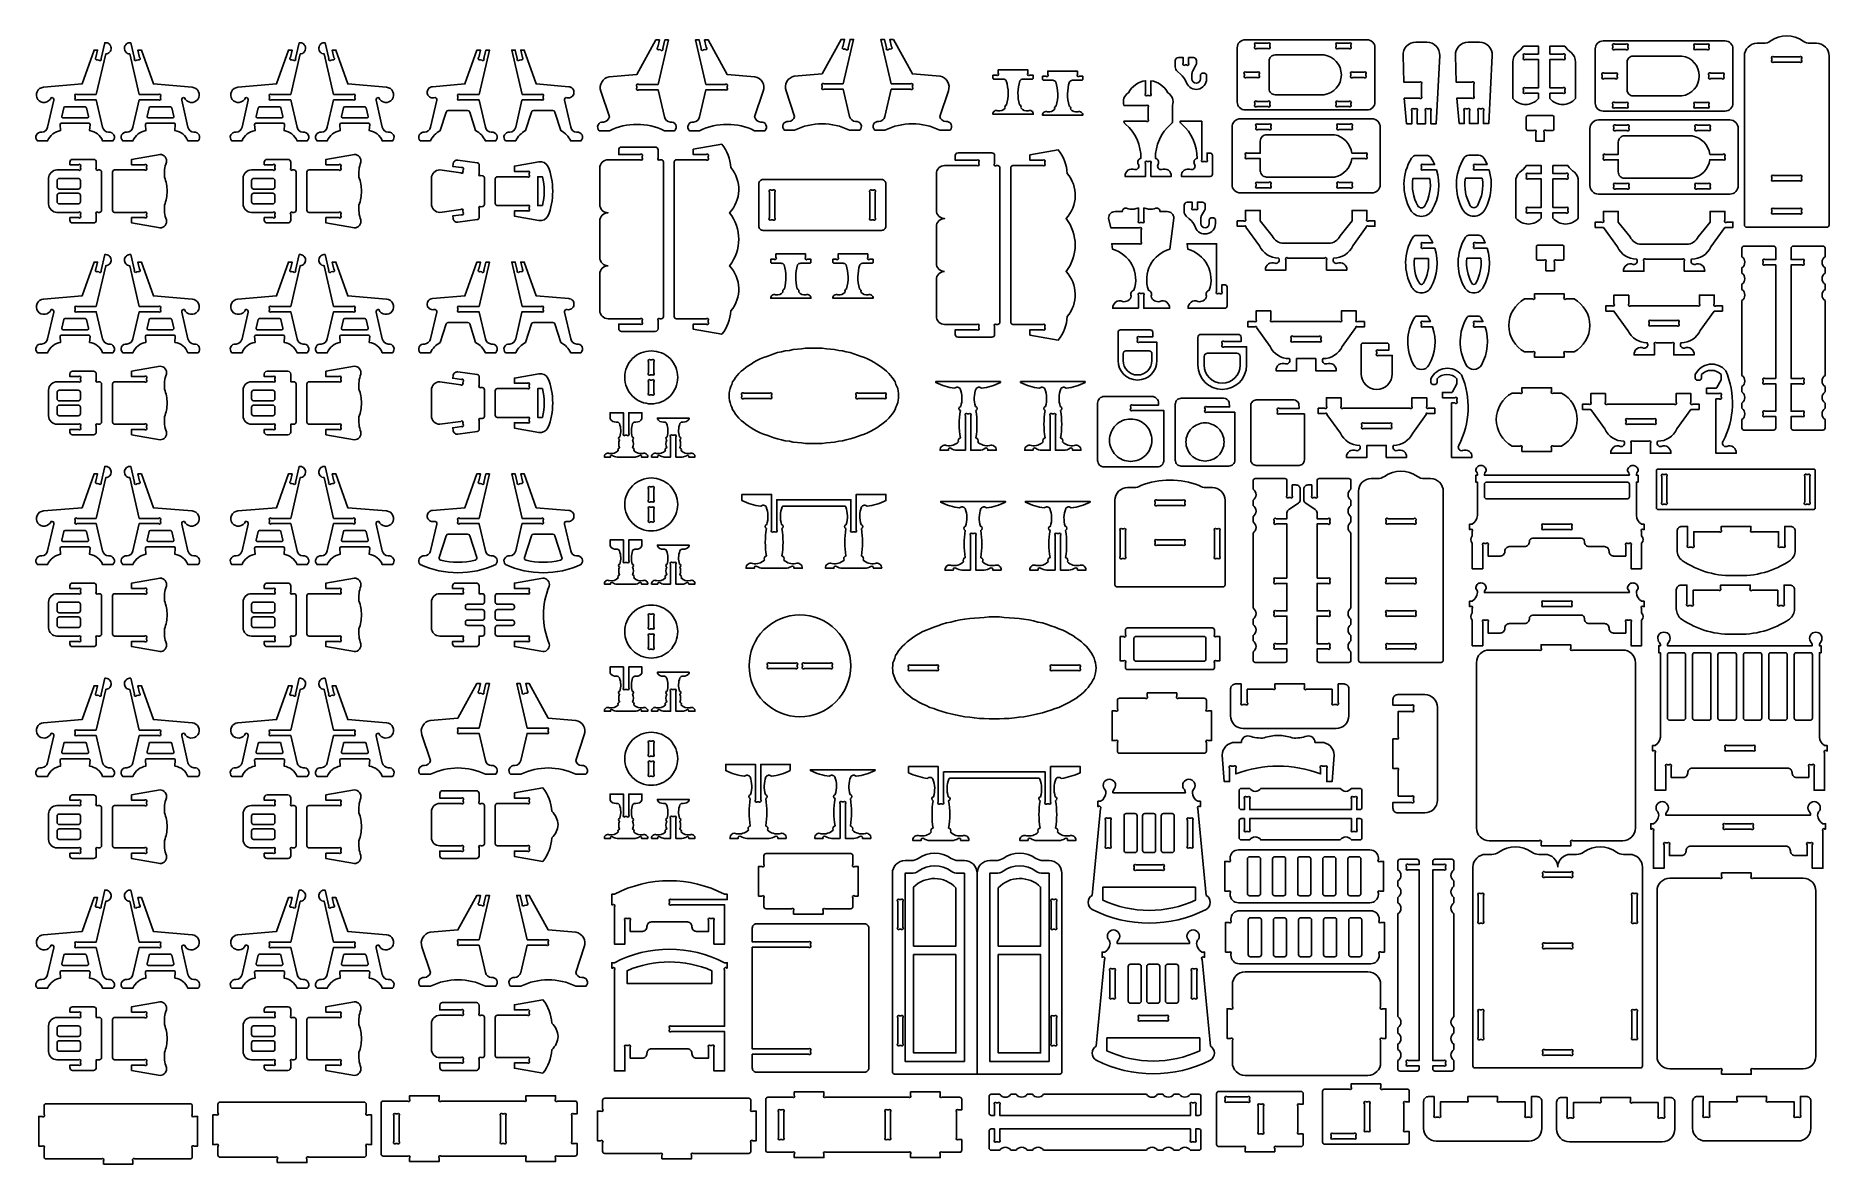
# Model space of a CAD drawing. Extents: x 4810.7 to 4895.3, y 1517.4 to 1570.6.
import ezdxf

# ---------------------------------------------------------------- set-up
doc = ezdxf.new("R2010")
doc.units = 0
doc.header["$MEASUREMENT"] = 0
doc.layers.add('LAYER1', color=18, linetype='CONTINUOUS')

msp = doc.modelspace()

# ---------------------------------------------------------------- linework, layer by layer
at = {"layer": 'LAYER1'}
for points in [[(4840.059, 1568.335), (4839.148, 1568.335, 1), (4839.059, 1568.247), (4839.059, 1568.21), (4839.059, 1568.173, 1), (4839.148, 1568.085), (4840.059, 1568.085), (4840.357, 1566.803, 0.343544), (4840.641, 1566.564, -0.729626), (4840.839, 1566.153), (4840.357, 1566.153, 0.230289), (4837.762, 1566.153), (4837.28, 1566.153, -0.729626), (4837.477, 1566.564, 0.343544), (4837.762, 1566.803), (4837.357, 1568.014, -0.456332), (4837.748, 1568.7), (4839.059, 1568.81), (4839.954, 1570.435), (4840.122, 1570.435), (4840.042, 1570.091, 1), (4840.108, 1569.985), (4840.18, 1569.968, 1), (4840.286, 1570.034), (4840.379, 1570.435), (4840.547, 1570.435)], [(4842.32, 1568.335), (4843.232, 1568.335, -1), (4843.32, 1568.247), (4843.32, 1568.21), (4843.32, 1568.173, -1), (4843.232, 1568.085), (4842.32, 1568.085), (4842.022, 1566.803, -0.343544), (4841.738, 1566.564, 0.729626), (4841.54, 1566.153), (4842.022, 1566.153, -0.230289), (4844.618, 1566.153), (4845.1, 1566.153, 0.729626), (4844.902, 1566.564, -0.343544), (4844.618, 1566.803), (4845.023, 1568.014, 0.456332), (4844.632, 1568.7), (4843.32, 1568.81), (4842.425, 1570.435), (4842.257, 1570.435), (4842.337, 1570.091, -1), (4842.271, 1569.985), (4842.2, 1569.968, -1), (4842.094, 1570.034), (4842.001, 1570.435), (4841.833, 1570.435)], [(4848.803, 1568.361), (4847.891, 1568.361, 1), (4847.803, 1568.273), (4847.803, 1568.236), (4847.803, 1568.2, 1), (4847.891, 1568.111), (4848.803, 1568.111), (4849.1, 1566.829, 0.343544), (4849.385, 1566.59, -0.729626), (4849.582, 1566.179), (4849.1, 1566.179, 0.230289), (4846.505, 1566.179), (4846.023, 1566.179, -0.729626), (4846.22, 1566.59, 0.343544), (4846.505, 1566.829), (4846.1, 1568.04, -0.456332), (4846.491, 1568.726), (4847.803, 1568.836), (4848.698, 1570.461), (4848.865, 1570.461), (4848.786, 1570.117, 1), (4848.852, 1570.011), (4848.923, 1569.994, 1), (4849.029, 1570.06), (4849.122, 1570.461), (4849.29, 1570.461)], [(4851.063, 1568.361), (4851.975, 1568.361, -1), (4852.063, 1568.273), (4852.063, 1568.236), (4852.063, 1568.2, -1), (4851.975, 1568.111), (4851.063, 1568.111), (4850.766, 1566.829, -0.343544), (4850.481, 1566.59, 0.729626), (4850.284, 1566.179), (4850.766, 1566.179, -0.230289), (4853.361, 1566.179), (4853.843, 1566.179, 0.729626), (4853.645, 1566.59, -0.343544), (4853.361, 1566.829), (4853.766, 1568.04, 0.456332), (4853.375, 1568.726), (4852.063, 1568.836), (4851.168, 1570.461), (4851, 1570.461), (4851.08, 1570.117, -1), (4851.014, 1570.011), (4850.943, 1569.994, -1), (4850.837, 1570.06), (4850.744, 1570.461), (4850.576, 1570.461)], [(4867.403, 1567.508), (4867.403, 1570.071, -0.414214), (4867.778, 1570.446), (4873.528, 1570.446, -0.414214), (4873.903, 1570.071), (4873.903, 1567.508, -0.414214), (4873.528, 1567.133), (4867.778, 1567.133, -0.414214)], [(4884.301, 1567.456), (4884.301, 1570.018, -0.414214), (4884.676, 1570.393), (4890.426, 1570.393, -0.414214), (4890.801, 1570.018), (4890.801, 1567.456, -0.414214), (4890.426, 1567.081), (4884.676, 1567.081, -0.414214)], [(4891.442, 1561.598, -0.414214), (4891.342, 1561.698), (4891.342, 1569.679, -0.414214), (4891.942, 1570.279), (4892.237, 1570.279, 0.155074), (4892.565, 1570.383, -0.31779), (4894.118, 1570.383, 0.155074), (4894.446, 1570.279), (4894.742, 1570.279, -0.414214), (4895.342, 1569.679), (4895.342, 1561.698, -0.414214), (4895.242, 1561.598)], [(4813.54, 1567.856), (4812.629, 1567.856, 1), (4812.54, 1567.767), (4812.54, 1567.731), (4812.54, 1567.694, 1), (4812.629, 1567.606), (4813.54, 1567.606), (4813.838, 1566.323, 0.343544), (4814.122, 1566.084, -0.729626), (4814.32, 1565.674), (4813.838, 1565.674, 0.693778), (4813.838, 1565.674, 0.271498), (4813.225, 1566.159), (4813.244, 1566.45, 0.394231), (4813.184, 1566.506), (4811.897, 1566.506, 0.394231), (4811.837, 1566.45), (4811.856, 1566.159, 0.271498), (4811.243, 1565.674), (4810.761, 1565.674, -0.729626), (4810.958, 1566.084, 0.343544), (4811.243, 1566.323), (4811.536, 1567.588, 0.616854), (4811.403, 1567.708, -0.585378), (4810.779, 1567.633, -0.585378), (4811.04, 1568.205), (4812.871, 1568.358), (4813.435, 1569.956), (4813.603, 1569.956), (4813.523, 1569.611, 1), (4813.589, 1569.505), (4813.661, 1569.489, 1), (4813.767, 1569.555), (4813.941, 1570.306, -0.427759), (4814.24, 1570.066, -0.427759), (4813.987, 1569.779)], [(4815.565, 1567.856), (4816.477, 1567.856, -1), (4816.565, 1567.767), (4816.565, 1567.731), (4816.565, 1567.694, -1), (4816.477, 1567.606), (4815.565, 1567.606), (4815.268, 1566.323, -0.343544), (4814.983, 1566.084, 0.729626), (4814.786, 1565.674), (4815.268, 1565.674, -0.693778), (4815.268, 1565.674, -0.271498), (4815.881, 1566.159), (4815.862, 1566.45, -0.394231), (4815.922, 1566.506), (4817.209, 1566.506, -0.394231), (4817.269, 1566.45), (4817.25, 1566.159, -0.271498), (4817.863, 1565.674), (4818.345, 1565.674, 0.729626), (4818.147, 1566.084, -0.343544), (4817.863, 1566.323), (4817.57, 1567.588, -0.616854), (4817.702, 1567.708, 0.585378), (4818.327, 1567.633, 0.585378), (4818.066, 1568.205), (4816.235, 1568.358), (4815.67, 1569.956), (4815.502, 1569.956), (4815.582, 1569.611, -1), (4815.516, 1569.505), (4815.445, 1569.489, -1), (4815.339, 1569.555), (4815.165, 1570.306, 0.427759), (4814.866, 1570.066, 0.427759), (4815.119, 1569.779)], [(4822.717, 1567.856), (4821.805, 1567.856, 1), (4821.717, 1567.767), (4821.717, 1567.731), (4821.717, 1567.694, 1), (4821.805, 1567.606), (4822.717, 1567.606), (4823.015, 1566.323, 0.343544), (4823.299, 1566.084, -0.729626), (4823.497, 1565.674), (4823.015, 1565.674, 0.693778), (4823.015, 1565.674, 0.271498), (4822.402, 1566.159), (4822.421, 1566.45, 0.394231), (4822.361, 1566.506), (4821.074, 1566.506, 0.394231), (4821.014, 1566.45), (4821.032, 1566.159, 0.271498), (4820.419, 1565.674), (4819.937, 1565.674, -0.729626), (4820.135, 1566.084, 0.343544), (4820.419, 1566.323), (4820.713, 1567.588, 0.616854), (4820.58, 1567.708, -0.585378), (4819.956, 1567.633, -0.585378), (4820.217, 1568.205), (4822.048, 1568.358), (4822.612, 1569.956), (4822.78, 1569.956), (4822.7, 1569.611, 1), (4822.766, 1569.505), (4822.838, 1569.489, 1), (4822.944, 1569.555), (4823.118, 1570.306, -0.427759), (4823.417, 1570.066, -0.427759), (4823.164, 1569.779)], [(4824.742, 1567.856), (4825.654, 1567.856, -1), (4825.742, 1567.767), (4825.742, 1567.731), (4825.742, 1567.694, -1), (4825.654, 1567.606), (4824.742, 1567.606), (4824.444, 1566.323, -0.343544), (4824.16, 1566.084, 0.729626), (4823.962, 1565.674), (4824.444, 1565.674, -0.693778), (4824.444, 1565.674, -0.271498), (4825.058, 1566.159), (4825.039, 1566.45, -0.394231), (4825.099, 1566.506), (4826.386, 1566.506, -0.394231), (4826.446, 1566.45), (4826.427, 1566.159, -0.271498), (4827.04, 1565.674), (4827.522, 1565.674, 0.729626), (4827.324, 1566.084, -0.343544), (4827.04, 1566.323), (4826.746, 1567.588, -0.616854), (4826.879, 1567.708, 0.585378), (4827.504, 1567.633, 0.585378), (4827.243, 1568.205), (4825.412, 1568.358), (4824.847, 1569.956), (4824.679, 1569.956), (4824.759, 1569.611, -1), (4824.693, 1569.505), (4824.622, 1569.489, -1), (4824.516, 1569.555), (4824.341, 1570.306, 0.427759), (4824.042, 1570.066, 0.427759), (4824.296, 1569.779)], [(4831.612, 1567.856), (4830.7, 1567.856, 1), (4830.612, 1567.767), (4830.612, 1567.694, 1), (4830.7, 1567.606), (4831.613, 1567.606, 0.04526), (4831.616, 1567.588), (4831.91, 1566.323, 0.343544), (4832.194, 1566.084, -0.729626), (4832.392, 1565.674), (4831.91, 1565.674, 0.157681), (4831.447, 1566.159), (4831.165, 1567.036, 0.325785), (4831.069, 1567.106), (4830.154, 1567.106, 0.325785), (4830.059, 1567.036), (4829.777, 1566.159, 0.157681), (4829.314, 1565.674), (4828.832, 1565.674, -0.729626), (4829.03, 1566.084, 0.343544), (4829.314, 1566.323), (4829.608, 1567.588, 0.616854), (4829.475, 1567.708, -0.432644), (4829.161, 1567.93, -0.432644), (4829.403, 1568.229), (4830.942, 1568.358), (4831.507, 1569.956), (4831.675, 1569.956), (4831.595, 1569.611, 1), (4831.661, 1569.505), (4831.732, 1569.489, 1), (4831.838, 1569.555), (4831.932, 1569.956), (4832.099, 1569.956)], [(4833.637, 1567.856), (4834.549, 1567.856, -1), (4834.637, 1567.767), (4834.637, 1567.694, -1), (4834.549, 1567.606), (4833.636, 1567.606, -0.04526), (4833.633, 1567.588), (4833.339, 1566.323, -0.343544), (4833.055, 1566.084, 0.729626), (4832.857, 1565.674), (4833.339, 1565.674, -0.157681), (4833.802, 1566.159), (4834.084, 1567.036, -0.325785), (4834.179, 1567.106), (4835.094, 1567.106, -0.325785), (4835.19, 1567.036), (4835.472, 1566.159, -0.157681), (4835.935, 1565.674), (4836.417, 1565.674, 0.729626), (4836.219, 1566.084, -0.343544), (4835.935, 1566.323), (4835.641, 1567.588, -0.616854), (4835.774, 1567.708, 0.432644), (4836.088, 1567.93, 0.432644), (4835.846, 1568.229), (4834.307, 1568.358), (4833.742, 1569.956), (4833.574, 1569.956), (4833.654, 1569.611, -1), (4833.588, 1569.505), (4833.516, 1569.489, -1), (4833.41, 1569.555), (4833.317, 1569.956), (4833.149, 1569.956)], [(4864.992, 1568.446), (4865.006, 1568.411, 0.825341), (4865.952, 1568.594), (4865.952, 1568.766, 0.414214), (4865.856, 1568.862), (4865.757, 1568.862, 0.414214), (4865.661, 1568.766), (4865.661, 1568.594, -1), (4865.263, 1568.594), (4865.263, 1568.837, -0.131652), (4865.301, 1568.981), (4865.434, 1569.21, 0.131652), (4865.472, 1569.354), (4865.472, 1569.463, 0.414214), (4865.328, 1569.607), (4865.099, 1569.607), (4865.099, 1569.344, -1), (4865.01, 1569.255), (4864.937, 1569.255, -1), (4864.849, 1569.344), (4864.849, 1569.607), (4864.619, 1569.607, 0.414214), (4864.475, 1569.463), (4864.475, 1569.164, 0.220517), (4864.577, 1568.944), (4864.721, 1568.822, -0.122252)], [(4868.236, 1570.201), (4868.236, 1570.128, 1), (4868.324, 1570.039), (4868.847, 1570.039, 1), (4868.936, 1570.128), (4868.936, 1570.201, 1), (4868.847, 1570.289), (4868.324, 1570.289, 1)], [(4871.484, 1567.852), (4869.184, 1567.852, -0.414214), (4868.903, 1568.133), (4868.903, 1569.446, -0.414214), (4869.184, 1569.727), (4871.484, 1569.727, -0.88519)], [(4872.068, 1570.201), (4872.068, 1570.128, 1), (4872.156, 1570.039), (4872.68, 1570.039, 1), (4872.768, 1570.128), (4872.768, 1570.201, 1), (4872.68, 1570.289), (4872.156, 1570.289, 1)], [(4875.393, 1566.483), (4875.287, 1567.683), (4876.004, 1567.683, 1), (4876.093, 1567.771), (4876.093, 1568.35, 1), (4876.004, 1568.439), (4875.266, 1568.439), (4875.229, 1569.698, -0.431081), (4875.828, 1570.333), (4876.357, 1570.333, -0.431081), (4876.956, 1569.698), (4876.793, 1566.483), (4876.543, 1566.483), (4876.543, 1567.094, 1), (4876.454, 1567.183), (4876.381, 1567.183, 1), (4876.293, 1567.094), (4876.293, 1566.483), (4875.893, 1566.483), (4875.893, 1567.094, 1), (4875.804, 1567.183), (4875.731, 1567.183, 1), (4875.643, 1567.094), (4875.643, 1566.483)], [(4877.869, 1566.487), (4877.763, 1567.687), (4878.481, 1567.687, 1), (4878.569, 1567.776), (4878.569, 1568.355, 1), (4878.481, 1568.443), (4877.742, 1568.443), (4877.705, 1569.703, -0.431081), (4878.304, 1570.337), (4878.834, 1570.337, -0.431081), (4879.433, 1569.703), (4879.269, 1566.487), (4879.019, 1566.487), (4879.019, 1567.099, 1), (4878.931, 1567.187), (4878.857, 1567.187, 1), (4878.769, 1567.099), (4878.769, 1566.487), (4878.369, 1566.487), (4878.369, 1567.099, 1), (4878.281, 1567.187), (4878.207, 1567.187, 1), (4878.119, 1567.099), (4878.119, 1566.487)], [(4880.414, 1569.395), (4880.414, 1567.67, 0.468323), (4881.614, 1567.67), (4881.614, 1567.92), (4881.002, 1567.92, -1), (4880.914, 1568.008), (4880.914, 1568.081, -1), (4881.002, 1568.17), (4881.614, 1568.17), (4881.614, 1569.52), (4881.002, 1569.52, -1), (4880.914, 1569.609), (4880.914, 1569.682, -1), (4881.002, 1569.77), (4881.614, 1569.77), (4881.614, 1570.145), (4880.914, 1570.145, -0.082449), (4880.601, 1569.832, 0.237515)], [(4883.363, 1569.395), (4883.363, 1567.67, -0.468323), (4882.163, 1567.67), (4882.163, 1567.92), (4882.775, 1567.92, 1), (4882.863, 1568.008), (4882.863, 1568.081, 1), (4882.775, 1568.17), (4882.163, 1568.17), (4882.163, 1569.52), (4882.775, 1569.52, 1), (4882.863, 1569.609), (4882.863, 1569.682, 1), (4882.775, 1569.77), (4882.163, 1569.77), (4882.163, 1570.145), (4882.863, 1570.145, 0.082449), (4883.176, 1569.832, -0.237515)], [(4885.134, 1570.149), (4885.134, 1570.075, 1), (4885.222, 1569.987), (4885.746, 1569.987, 1), (4885.834, 1570.075), (4885.834, 1570.149, 1), (4885.746, 1570.237), (4885.222, 1570.237, 1)], [(4888.383, 1567.8), (4886.083, 1567.8, -0.414214), (4885.802, 1568.081), (4885.802, 1569.393, -0.414214), (4886.083, 1569.675), (4888.383, 1569.675, -0.88519)], [(4888.967, 1570.149), (4888.967, 1570.075, 1), (4889.055, 1569.987), (4889.578, 1569.987, 1), (4889.667, 1570.075), (4889.667, 1570.149, 1), (4889.578, 1570.237), (4889.055, 1570.237, 1)], [(4892.73, 1569.642), (4893.953, 1569.642, -1), (4894.042, 1569.553), (4894.042, 1569.48, -1), (4893.953, 1569.392), (4892.73, 1569.392, -1), (4892.642, 1569.48), (4892.642, 1569.553, -1)], [(4856.817, 1566.933), (4857.766, 1566.933, 0.570657), (4857.533, 1567.099, -0.289506), (4857.188, 1567.228, 0.497317), (4857.122, 1567.373, 0.217136), (4857.122, 1567.373, -0.145354), (4857.138, 1568.51, -0.281118), (4857.285, 1568.583), (4857.707, 1568.583, 0.414214), (4857.767, 1568.643), (4857.767, 1568.773), (4857.605, 1568.773, -1), (4857.517, 1568.862), (4857.517, 1569.023), (4856.942, 1569.023), (4856.817, 1569.023), (4856.691, 1569.023), (4856.116, 1569.023), (4856.116, 1568.862, -1), (4856.028, 1568.773), (4855.866, 1568.773), (4855.866, 1568.643, 0.414214), (4855.926, 1568.583), (4856.349, 1568.583, -0.281118), (4856.496, 1568.51, -0.145354), (4856.511, 1567.373, 0.217136), (4856.511, 1567.373, 0.497317), (4856.445, 1567.228, -0.289506), (4856.1, 1567.099, 0.570657), (4855.867, 1566.933)], [(4859.157, 1566.881), (4858.208, 1566.881, -0.570657), (4858.441, 1567.047, 0.289506), (4858.785, 1567.176, -0.497317), (4858.852, 1567.321, -0.217136), (4858.852, 1567.321, 0.145354), (4858.836, 1568.458, 0.281118), (4858.689, 1568.531), (4858.267, 1568.531, -0.414214), (4858.207, 1568.591), (4858.207, 1568.721), (4858.369, 1568.721, 1), (4858.457, 1568.81), (4858.457, 1568.971), (4859.032, 1568.971), (4859.157, 1568.971), (4859.283, 1568.971), (4859.858, 1568.971), (4859.858, 1568.81, 1), (4859.946, 1568.721), (4860.108, 1568.721), (4860.108, 1568.591, -0.414214), (4860.048, 1568.531), (4859.625, 1568.531, 0.281118), (4859.478, 1568.458, 0.145354), (4859.463, 1567.321, -0.217136), (4859.463, 1567.321, -0.497317), (4859.529, 1567.176, 0.289506), (4859.874, 1567.047, -0.570657), (4860.107, 1566.881)], [(4868.347, 1568.664), (4867.824, 1568.664, -1), (4867.736, 1568.753), (4867.736, 1568.826, -1), (4867.824, 1568.914), (4868.347, 1568.914, -1), (4868.436, 1568.826), (4868.436, 1568.753, -1)], [(4872.856, 1568.914), (4873.38, 1568.914, -1), (4873.468, 1568.826), (4873.468, 1568.753, -1), (4873.38, 1568.664), (4872.856, 1568.664, -1), (4872.768, 1568.753), (4872.768, 1568.826, -1)], [(4885.246, 1568.612), (4884.722, 1568.612, -1), (4884.634, 1568.7), (4884.634, 1568.774, -1), (4884.722, 1568.862), (4885.246, 1568.862, -1), (4885.334, 1568.774), (4885.334, 1568.7, -1)], [(4889.755, 1568.862), (4890.278, 1568.862, -1), (4890.367, 1568.774), (4890.367, 1568.7, -1), (4890.278, 1568.612), (4889.755, 1568.612, -1), (4889.667, 1568.7), (4889.667, 1568.774, -1)], [(4863.321, 1568.51), (4863.321, 1567.908, -1), (4863.233, 1567.82), (4863.16, 1567.82, -1), (4863.071, 1567.908), (4863.071, 1568.51, 0.24185), (4862.266, 1567.947, 0.346655), (4862.049, 1567.347), (4863.108, 1567.347, -1), (4863.196, 1567.259), (4863.196, 1566.686, -1), (4863.108, 1566.597), (4862.049, 1566.597, 0.260797), (4862.125, 1566.461, -0.220455), (4862.855, 1564.849, 0.497317), (4862.726, 1564.568, -0.687365), (4862.559, 1564.319, 0.570657), (4862.108, 1563.998), (4863.071, 1563.998), (4863.071, 1564.61, -1), (4863.16, 1564.698), (4863.196, 1564.698), (4863.233, 1564.698, -1), (4863.321, 1564.61), (4863.321, 1563.998), (4864.285, 1563.998, 0.570657), (4863.834, 1564.319, -0.687365), (4863.666, 1564.568, 0.497317), (4863.537, 1564.849, -0.220455), (4864.267, 1566.461, 0.260797), (4864.343, 1566.597), (4864.343, 1567.347, 0.346655), (4864.127, 1567.947, 0.24185)], [(4812.54, 1567.282), (4812.067, 1567.282, 0.348878), (4812.008, 1567.236), (4811.914, 1566.829, 0.482714), (4811.972, 1566.756), (4813.108, 1566.756, 0.216532), (4813.154, 1566.776, 0.240993), (4813.167, 1566.829), (4813.073, 1567.236, 0.348878), (4813.014, 1567.282)], [(4816.565, 1567.282), (4817.039, 1567.282, -0.348878), (4817.098, 1567.236), (4817.192, 1566.829, -0.482714), (4817.133, 1566.756), (4815.997, 1566.756, -0.216532), (4815.952, 1566.776, -0.240993), (4815.939, 1566.829), (4816.033, 1567.236, -0.348878), (4816.092, 1567.282)], [(4821.717, 1567.282), (4821.243, 1567.282, 0.348878), (4821.185, 1567.236), (4821.091, 1566.829, 0.482714), (4821.149, 1566.756), (4822.285, 1566.756, 0.216532), (4822.33, 1566.776, 0.240993), (4822.344, 1566.829), (4822.249, 1567.236, 0.348878), (4822.191, 1567.282)], [(4825.742, 1567.282), (4826.216, 1567.282, -0.348878), (4826.274, 1567.236), (4826.369, 1566.829, -0.482714), (4826.31, 1566.756), (4825.174, 1566.756, -0.216532), (4825.129, 1566.776, -0.240993), (4825.116, 1566.829), (4825.21, 1567.236, -0.348878), (4825.268, 1567.282)], [(4868.324, 1567.539), (4868.847, 1567.539, -1), (4868.936, 1567.451), (4868.936, 1567.378, -1), (4868.847, 1567.289), (4868.324, 1567.289, -1), (4868.236, 1567.378), (4868.236, 1567.451, -1)], [(4872.156, 1567.539), (4872.68, 1567.539, -1), (4872.768, 1567.451), (4872.768, 1567.378, -1), (4872.68, 1567.289), (4872.156, 1567.289, -1), (4872.068, 1567.378), (4872.068, 1567.451, -1)], [(4885.222, 1567.487), (4885.746, 1567.487, -1), (4885.834, 1567.399), (4885.834, 1567.325, -1), (4885.746, 1567.237), (4885.222, 1567.237, -1), (4885.134, 1567.325), (4885.134, 1567.399, -1)], [(4889.055, 1567.487), (4889.578, 1567.487, -1), (4889.667, 1567.399), (4889.667, 1567.325, -1), (4889.578, 1567.237), (4889.055, 1567.237, -1), (4888.967, 1567.325), (4888.967, 1567.399, -1)], [(4866.125, 1563.998, 0.414214), (4866.225, 1564.098), (4866.225, 1564.998, 0.414214), (4866.125, 1565.098), (4865.975, 1565.098), (4865.975, 1564.786, -1), (4865.886, 1564.698), (4865.813, 1564.698, -1), (4865.725, 1564.786), (4865.725, 1566.597), (4864.702, 1566.597, 0.260797), (4864.779, 1566.461, -0.220455), (4865.508, 1564.849, 0.497317), (4865.38, 1564.568, -0.687365), (4865.212, 1564.319, 0.570657), (4864.761, 1563.998)], [(4867.153, 1563.614), (4867.153, 1566.314, -0.414214), (4867.553, 1566.714), (4873.753, 1566.714, -0.414214), (4874.153, 1566.314), (4874.153, 1563.614, -0.414214), (4873.753, 1563.214), (4867.553, 1563.214, -0.414214)], [(4868.287, 1566.375), (4868.287, 1566.302, 1), (4868.375, 1566.214), (4868.898, 1566.214, 1), (4868.987, 1566.302), (4868.987, 1566.375, 1), (4868.898, 1566.464), (4868.375, 1566.464, 1)], [(4872.119, 1566.375), (4872.119, 1566.302, 1), (4872.208, 1566.214), (4872.731, 1566.214, 1), (4872.819, 1566.302), (4872.819, 1566.375, 1), (4872.731, 1566.464), (4872.208, 1566.464, 1)], [(4881.496, 1565.666), (4881.496, 1566.078, 1), (4881.408, 1566.166), (4881.106, 1566.166, -0.414214), (4881.046, 1566.226), (4881.046, 1566.806, -0.414214), (4881.106, 1566.866), (4882.286, 1566.866, -0.414214), (4882.346, 1566.806), (4882.346, 1566.226, -0.414214), (4882.286, 1566.166), (4881.985, 1566.166, 1), (4881.896, 1566.078), (4881.896, 1565.666)], [(4884.051, 1563.561), (4884.051, 1566.261, -0.414214), (4884.451, 1566.661), (4890.651, 1566.661, -0.414214), (4891.051, 1566.261), (4891.051, 1563.561, -0.414214), (4890.651, 1563.161), (4884.451, 1563.161, -0.414214)], [(4885.797, 1566.411), (4885.273, 1566.411, 1), (4885.185, 1566.323), (4885.185, 1566.25, 1), (4885.273, 1566.161), (4885.797, 1566.161, 1), (4885.885, 1566.25), (4885.885, 1566.323, 1)], [(4889.018, 1566.323), (4889.018, 1566.25, 1), (4889.106, 1566.161), (4889.629, 1566.161, 1), (4889.718, 1566.25), (4889.718, 1566.323, 1), (4889.629, 1566.411), (4889.106, 1566.411, 1)], [(4837.702, 1559.779, -0.414214), (4837.309, 1560.172), (4837.309, 1561.887, -0.414214), (4837.702, 1562.279, -0.414214), (4837.309, 1562.672), (4837.309, 1564.387, -0.414214), (4837.702, 1564.779), (4839.221, 1564.779, 1), (4839.309, 1564.868), (4839.309, 1564.941, 1), (4839.221, 1565.029), (4838.202, 1565.029), (4838.202, 1565.248, -0.414214), (4838.333, 1565.379), (4839.928, 1565.379, -0.414214), (4840.059, 1565.248), (4840.059, 1564.868, 1), (4840.148, 1564.779), (4840.209, 1564.779, -0.414214), (4840.309, 1564.679), (4840.309, 1557.379, -0.414214), (4840.209, 1557.279), (4840.148, 1557.279, 1), (4840.059, 1557.191), (4840.059, 1556.81, -0.414214), (4839.928, 1556.679), (4838.333, 1556.679, -0.414214), (4838.202, 1556.81), (4838.202, 1557.029), (4839.221, 1557.029, 1), (4839.309, 1557.118), (4839.309, 1557.191, 1), (4839.221, 1557.279), (4837.702, 1557.279, -0.414214), (4837.309, 1557.672), (4837.309, 1559.387, -0.414214)], [(4843.49, 1564.409, 0.157436), (4843.067, 1565.515), (4841.723, 1565.279), (4841.723, 1565.029), (4842.335, 1565.029, -1), (4842.423, 1564.941), (4842.423, 1564.868, -1), (4842.335, 1564.779), (4840.923, 1564.779, 0.414214), (4840.823, 1564.679), (4840.823, 1563.779), (4840.823, 1557.379, 0.414214), (4840.923, 1557.279), (4842.335, 1557.279, -1), (4842.423, 1557.191), (4842.423, 1557.118, -1), (4842.335, 1557.029), (4841.723, 1557.029), (4841.723, 1556.779), (4843.067, 1556.543, 0.157436), (4843.49, 1557.649, 0.379394), (4843.434, 1559.779, 0.346118), (4843.434, 1562.279, 0.379394)], [(4872.805, 1565.089), (4873.431, 1565.089, -1), (4873.519, 1565), (4873.519, 1564.927, -1), (4873.431, 1564.839), (4872.805, 1564.839, -0.326135), (4871.984, 1563.964), (4868.787, 1563.964, -0.414214), (4868.487, 1564.264), (4868.487, 1564.839), (4867.875, 1564.839, -1), (4867.787, 1564.927), (4867.787, 1565, -1), (4867.875, 1565.089), (4868.487, 1565.089), (4868.487, 1565.664, -0.414214), (4868.787, 1565.964), (4871.984, 1565.964, -0.326135)], [(4889.704, 1565.036), (4890.329, 1565.036, -1), (4890.418, 1564.948), (4890.418, 1564.875, -1), (4890.329, 1564.786), (4889.704, 1564.786, -0.326135), (4888.883, 1563.911), (4885.685, 1563.911, -0.414214), (4885.385, 1564.211), (4885.385, 1564.786), (4884.773, 1564.786, -1), (4884.685, 1564.875), (4884.685, 1564.948, -1), (4884.773, 1565.036), (4885.385, 1565.036), (4885.385, 1565.611, -0.414214), (4885.685, 1565.911), (4888.883, 1565.911, -0.326135)], [(4811.683, 1564.3), (4812.702, 1564.3, 1), (4812.79, 1564.388), (4812.79, 1564.461, 1), (4812.702, 1564.55), (4812.29, 1564.55), (4812.29, 1564.669, -0.414214), (4812.421, 1564.8), (4813.41, 1564.8, -0.414214), (4813.54, 1564.669), (4813.54, 1564.388, 1), (4813.629, 1564.3), (4813.69, 1564.3, -0.414214), (4813.79, 1564.2), (4813.79, 1562.4, -0.414214), (4813.69, 1562.3), (4813.629, 1562.3, 1), (4813.54, 1562.211), (4813.54, 1561.931, -0.414214), (4813.41, 1561.8), (4812.421, 1561.8, -0.414214), (4812.29, 1561.931), (4812.29, 1562.05), (4812.702, 1562.05, 1), (4812.79, 1562.138), (4812.79, 1562.211, 1), (4812.702, 1562.3), (4811.683, 1562.3, -0.414214), (4811.29, 1562.692), (4811.29, 1563.907, -0.414214)], [(4814.304, 1563.3), (4814.304, 1564.2, -0.414214), (4814.404, 1564.3), (4815.816, 1564.3, 1), (4815.904, 1564.388), (4815.904, 1564.461, 1), (4815.816, 1564.55), (4815.204, 1564.55), (4815.204, 1564.8), (4816.548, 1565.036, -0.480696), (4816.848, 1564.661, 0.114725), (4816.762, 1563.958, -0.088383), (4816.881, 1563.3, -0.088383), (4816.762, 1562.642, 0.114725), (4816.848, 1561.939, -0.480696), (4816.548, 1561.564), (4815.204, 1561.8), (4815.204, 1562.05), (4815.816, 1562.05, 1), (4815.904, 1562.138), (4815.904, 1562.211, 1), (4815.816, 1562.3), (4814.404, 1562.3, -0.414214), (4814.304, 1562.4)], [(4820.86, 1564.3), (4821.879, 1564.3, 1), (4821.967, 1564.388), (4821.967, 1564.461, 1), (4821.879, 1564.55), (4821.467, 1564.55), (4821.467, 1564.669, -0.414214), (4821.598, 1564.8), (4822.586, 1564.8, -0.414214), (4822.717, 1564.669), (4822.717, 1564.388, 1), (4822.805, 1564.3), (4822.867, 1564.3, -0.414214), (4822.967, 1564.2), (4822.967, 1562.4, -0.414214), (4822.867, 1562.3), (4822.805, 1562.3, 1), (4822.717, 1562.211), (4822.717, 1561.931, -0.414214), (4822.586, 1561.8), (4821.598, 1561.8, -0.414214), (4821.467, 1561.931), (4821.467, 1562.05), (4821.879, 1562.05, 1), (4821.967, 1562.138), (4821.967, 1562.211, 1), (4821.879, 1562.3), (4820.86, 1562.3, -0.414214), (4820.467, 1562.692), (4820.467, 1563.907, -0.414214)], [(4823.481, 1563.3), (4823.481, 1564.2, -0.414214), (4823.581, 1564.3), (4824.993, 1564.3, 1), (4825.081, 1564.388), (4825.081, 1564.461, 1), (4824.993, 1564.55), (4824.381, 1564.55), (4824.381, 1564.8), (4825.725, 1565.036, -0.480696), (4826.025, 1564.661, 0.114725), (4825.939, 1563.958, -0.088383), (4826.057, 1563.3, -0.088383), (4825.939, 1562.642, 0.114725), (4826.025, 1561.939, -0.480696), (4825.725, 1561.564), (4824.381, 1561.8), (4824.381, 1562.05), (4824.993, 1562.05, 1), (4825.081, 1562.138), (4825.081, 1562.211, 1), (4824.993, 1562.3), (4823.581, 1562.3, -0.414214), (4823.481, 1562.4)], [(4831.862, 1563.3), (4831.859, 1563.928, 0.414214), (4831.759, 1564.028), (4831.688, 1564.038, -1), (4831.612, 1564.125), (4831.612, 1564.545, 0.375308), (4831.525, 1564.644), (4830.609, 1564.768, 0.414214), (4830.384, 1564.597), (4830.366, 1564.467), (4830.774, 1564.412, -1), (4830.85, 1564.312), (4830.841, 1564.242, -1), (4830.741, 1564.166), (4829.755, 1564.3, 0.414214), (4829.362, 1563.907), (4829.362, 1563.3), (4829.362, 1562.692, 0.414214), (4829.755, 1562.3), (4830.741, 1562.433, -1), (4830.841, 1562.358), (4830.85, 1562.287, -1), (4830.774, 1562.188), (4830.366, 1562.133), (4830.384, 1562.003, 0.414214), (4830.609, 1561.832), (4831.525, 1561.956, 0.375308), (4831.612, 1562.055), (4831.612, 1562.474, -1), (4831.688, 1562.562), (4831.759, 1562.571, 0.414214), (4831.859, 1562.671)], [(4835.083, 1563.3, -0.101097), (4834.858, 1562.125, -0.327051), (4834.434, 1561.916), (4833.276, 1562.12), (4833.276, 1562.37), (4833.888, 1562.37, 1), (4833.976, 1562.458), (4833.976, 1562.531, 1), (4833.888, 1562.62), (4832.476, 1562.62, -0.414214), (4832.376, 1562.72), (4832.376, 1563.3), (4832.376, 1563.88, -0.414214), (4832.476, 1563.98), (4833.888, 1563.98, 1), (4833.976, 1564.068), (4833.976, 1564.141, 1), (4833.888, 1564.23), (4833.276, 1564.23), (4833.276, 1564.48), (4834.434, 1564.683, -0.327051), (4834.858, 1564.474, -0.101097)], [(4853.587, 1559.508, -0.414214), (4853.195, 1559.901), (4853.195, 1561.616, -0.414214), (4853.587, 1562.008, -0.414214), (4853.195, 1562.401), (4853.195, 1564.116, -0.414214), (4853.587, 1564.508), (4855.106, 1564.508, 1), (4855.195, 1564.597), (4855.195, 1564.67, 1), (4855.106, 1564.758), (4854.087, 1564.758), (4854.087, 1564.978, -0.414214), (4854.218, 1565.108), (4855.814, 1565.108, -0.414214), (4855.945, 1564.978), (4855.945, 1564.597, 1), (4856.033, 1564.508), (4856.095, 1564.508, -0.414214), (4856.195, 1564.408), (4856.195, 1557.108, -0.414214), (4856.095, 1557.008), (4856.033, 1557.008, 1), (4855.945, 1556.92), (4855.945, 1556.539, -0.414214), (4855.814, 1556.408), (4854.218, 1556.408, -0.414214), (4854.087, 1556.539), (4854.087, 1556.758), (4855.106, 1556.758, 1), (4855.195, 1556.847), (4855.195, 1556.92, 1), (4855.106, 1557.008), (4853.587, 1557.008, -0.414214), (4853.195, 1557.401), (4853.195, 1559.116, -0.414214)], [(4859.375, 1564.138, 0.157436), (4858.952, 1565.245), (4857.609, 1565.008), (4857.609, 1564.758), (4858.22, 1564.758, -1), (4858.309, 1564.67), (4858.309, 1564.597, -1), (4858.22, 1564.508), (4856.809, 1564.508, 0.414214), (4856.709, 1564.408), (4856.709, 1563.508), (4856.709, 1557.108, 0.414214), (4856.809, 1557.008), (4858.22, 1557.008, -1), (4858.309, 1556.92), (4858.309, 1556.847, -1), (4858.22, 1556.759), (4857.609, 1556.759), (4857.609, 1556.509), (4858.952, 1556.272, 0.157436), (4859.375, 1557.379, 0.379394), (4859.319, 1559.508, 0.346118), (4859.319, 1562.008, 0.379394)], [(4876.81, 1564.302), (4876.181, 1564.302, -1), (4876.093, 1564.39), (4876.093, 1564.464, -1), (4876.181, 1564.552), (4876.719, 1564.552, 0.035368), (4876.562, 1564.857, 0.261699), (4876.332, 1564.986), (4875.853, 1564.986, 0.261699), (4875.624, 1564.857, 0.2701), (4875.577, 1562.413, 0.587624), (4876.609, 1562.413, 0.203772)], [(4879.286, 1564.307), (4878.657, 1564.307, -1), (4878.569, 1564.395), (4878.569, 1564.469, -1), (4878.657, 1564.557), (4879.195, 1564.557, 0.035368), (4879.038, 1564.862, 0.261699), (4878.808, 1564.991), (4878.33, 1564.991, 0.261699), (4878.1, 1564.862, 0.2701), (4878.053, 1562.418, 0.587624), (4879.085, 1562.418, 0.203772)], [(4880.551, 1563.755), (4880.551, 1562.029, 0.468323), (4881.751, 1562.029), (4881.751, 1562.279), (4881.139, 1562.279, -1), (4881.051, 1562.367), (4881.051, 1562.441, -1), (4881.139, 1562.529), (4881.751, 1562.529), (4881.751, 1563.88), (4881.139, 1563.88, -1), (4881.051, 1563.968), (4881.051, 1564.041, -1), (4881.139, 1564.13), (4881.751, 1564.13), (4881.751, 1564.505), (4881.051, 1564.505, -0.082449), (4880.738, 1564.191, 0.237515)], [(4883.501, 1563.755), (4883.501, 1562.029, -0.468323), (4882.301, 1562.029), (4882.301, 1562.279), (4882.912, 1562.279, 1), (4883.001, 1562.367), (4883.001, 1562.441, 1), (4882.912, 1562.529), (4882.301, 1562.529), (4882.301, 1563.88), (4882.912, 1563.88, 1), (4883.001, 1563.968), (4883.001, 1564.041, 1), (4882.912, 1564.13), (4882.301, 1564.13), (4882.301, 1564.505), (4883.001, 1564.505, 0.082449), (4883.314, 1564.191, -0.237515)], [(4812.79, 1563.8), (4812.79, 1563.5, -0.414214), (4812.69, 1563.4), (4811.79, 1563.4, -0.414214), (4811.69, 1563.5), (4811.69, 1563.8, -0.414214), (4811.79, 1563.9), (4812.69, 1563.9, -0.414214)], [(4821.967, 1563.8), (4821.967, 1563.5, -0.414214), (4821.867, 1563.4), (4820.967, 1563.4, -0.414214), (4820.867, 1563.5), (4820.867, 1563.8, -0.414214), (4820.967, 1563.9), (4821.867, 1563.9, -0.414214)], [(4834.599, 1562.62, 0.124363), (4834.599, 1563.98), (4834.376, 1563.98), (4834.376, 1562.62)], [(4845.013, 1563.848), (4850.613, 1563.848, -0.414214), (4850.813, 1563.648), (4850.813, 1561.648, -0.414214), (4850.613, 1561.448), (4845.013, 1561.448, -0.414214), (4844.813, 1561.648), (4844.813, 1563.648, -0.414214)], [(4868.375, 1563.714), (4868.898, 1563.714, -1), (4868.987, 1563.625), (4868.987, 1563.552, -1), (4868.898, 1563.464), (4868.375, 1563.464, -1), (4868.287, 1563.552), (4868.287, 1563.625, -1)], [(4872.208, 1563.714), (4872.731, 1563.714, -1), (4872.819, 1563.625), (4872.819, 1563.552, -1), (4872.731, 1563.464), (4872.208, 1563.464, -1), (4872.119, 1563.552), (4872.119, 1563.625, -1)], [(4876.492, 1563.902), (4875.693, 1563.902, 0.166664), (4875.926, 1562.608, 0.587624), (4876.259, 1562.608, 0.166664)], [(4878.968, 1563.907), (4878.17, 1563.907, 0.166664), (4878.402, 1562.613, 0.587624), (4878.736, 1562.613, 0.166664)], [(4885.273, 1563.661), (4885.797, 1563.661, -1), (4885.885, 1563.573), (4885.885, 1563.5, -1), (4885.797, 1563.411), (4885.273, 1563.411, -1), (4885.185, 1563.5), (4885.185, 1563.573, -1)], [(4889.106, 1563.661), (4889.629, 1563.661, -1), (4889.718, 1563.573), (4889.718, 1563.5, -1), (4889.629, 1563.411), (4889.106, 1563.411, -1), (4889.018, 1563.5), (4889.018, 1563.573, -1)], [(4892.73, 1564.033), (4893.953, 1564.033, -1), (4894.042, 1563.945), (4894.042, 1563.872, -1), (4893.953, 1563.783), (4892.73, 1563.783, -1), (4892.642, 1563.872), (4892.642, 1563.945, -1)], [(4812.79, 1563.1), (4812.79, 1562.8, -0.414214), (4812.69, 1562.7), (4811.79, 1562.7, -0.414214), (4811.69, 1562.8), (4811.69, 1563.1, -0.414214), (4811.79, 1563.2), (4812.69, 1563.2, -0.414214)], [(4821.967, 1563.1), (4821.967, 1562.8, -0.414214), (4821.867, 1562.7), (4820.967, 1562.7, -0.414214), (4820.867, 1562.8), (4820.867, 1563.1, -0.414214), (4820.967, 1563.2), (4821.867, 1563.2, -0.414214)], [(4845.563, 1563.26), (4845.563, 1562.037, -1), (4845.475, 1561.948), (4845.402, 1561.948, -1), (4845.313, 1562.037), (4845.313, 1563.26, -1), (4845.402, 1563.348), (4845.475, 1563.348, -1)], [(4850.063, 1563.26), (4850.063, 1562.037, 1), (4850.152, 1561.948), (4850.225, 1561.948, 1), (4850.313, 1562.037), (4850.313, 1563.26, 1), (4850.225, 1563.348), (4850.152, 1563.348, 1)], [(4865.409, 1561.622), (4865.423, 1561.587, 0.825341), (4866.37, 1561.77), (4866.37, 1561.942, 0.414214), (4866.274, 1562.038), (4866.174, 1562.038, 0.414214), (4866.078, 1561.942), (4866.078, 1561.77, -1), (4865.68, 1561.77), (4865.68, 1562.012, -0.131652), (4865.718, 1562.157), (4865.851, 1562.386, 0.131652), (4865.889, 1562.53), (4865.889, 1562.638, 0.414214), (4865.745, 1562.783), (4865.516, 1562.783), (4865.516, 1562.519, -1), (4865.427, 1562.431), (4865.354, 1562.431, -1), (4865.266, 1562.519), (4865.266, 1562.783), (4865.036, 1562.783, 0.414214), (4864.892, 1562.638), (4864.892, 1562.34, 0.220517), (4864.994, 1562.12), (4865.138, 1561.998, -0.122252)], [(4862.74, 1557.772), (4862.74, 1558.384, -1), (4862.828, 1558.472), (4862.902, 1558.472, -1), (4862.99, 1558.384), (4862.99, 1557.772), (4864.204, 1557.772, 0.570657), (4863.752, 1558.093, -0.424269), (4863.335, 1558.342, 0.497317), (4863.206, 1558.623, -0.429094), (4864.221, 1560.569), (4864.405, 1562.029), (4864.405, 1562.029, 0.414214), (4864.097, 1562.337), (4863.756, 1562.337, 0.480696), (4863.564, 1562.491, -0.114725), (4863.203, 1562.447, 0.056195), (4862.99, 1562.499), (4862.99, 1561.907, -1), (4862.902, 1561.819), (4862.828, 1561.819, -1), (4862.74, 1561.907), (4862.74, 1562.499, 0.056195), (4862.527, 1562.447, -0.114725), (4862.166, 1562.491, 0.480696), (4861.974, 1562.337), (4861.633, 1562.337, 0.414214), (4861.325, 1562.029), (4861.325, 1562.029), (4861.43, 1561.569), (4862.777, 1561.569, -1), (4862.865, 1561.48), (4862.865, 1560.907, -1), (4862.777, 1560.819), (4861.477, 1560.819), (4861.509, 1560.569, -0.429094), (4862.524, 1558.623, 0.497317), (4862.395, 1558.342, -0.424269), (4861.977, 1558.093, 0.570657), (4861.526, 1557.772)], [(4871.607, 1559.574), (4871.607, 1560.055, 1), (4871.519, 1560.144), (4870.153, 1560.144), (4869.787, 1560.144, 1), (4869.699, 1560.055), (4869.699, 1559.574), (4868.735, 1559.574, -0.570657), (4869.186, 1559.895, 0.687365), (4869.354, 1560.144, -0.291722), (4868.447, 1560.722), (4867.813, 1561.606, 1), (4867.741, 1561.643), (4867.403, 1561.643), (4867.403, 1561.893), (4867.698, 1561.893, 1), (4867.787, 1561.981), (4867.787, 1562.393), (4868.487, 1562.393), (4868.487, 1561.893), (4869.046, 1561.191, 0.291722), (4869.59, 1560.844), (4870.153, 1560.844), (4871.716, 1560.844, 0.291722), (4872.26, 1561.191), (4872.819, 1561.893), (4872.819, 1562.393), (4873.519, 1562.393), (4873.519, 1561.981, 1), (4873.608, 1561.893), (4873.903, 1561.893), (4873.903, 1561.643), (4873.565, 1561.643, 1), (4873.493, 1561.606), (4872.858, 1560.722, -0.291722), (4871.952, 1560.144, 0.687365), (4872.119, 1559.895, -0.570657), (4872.57, 1559.574)], [(4888.505, 1559.522), (4888.505, 1560.003, 1), (4888.417, 1560.091), (4887.051, 1560.091), (4886.686, 1560.091, 1), (4886.597, 1560.003), (4886.597, 1559.522), (4885.634, 1559.522, -0.570657), (4886.085, 1559.842, 0.687365), (4886.253, 1560.091, -0.291722), (4885.346, 1560.67), (4884.685, 1561.59), (4884.301, 1561.59), (4884.301, 1561.84), (4884.597, 1561.84, 1), (4884.685, 1561.928), (4884.685, 1562.34), (4885.385, 1562.34), (4885.385, 1561.84), (4885.944, 1561.138, 0.291722), (4886.488, 1560.791), (4887.051, 1560.791), (4888.615, 1560.791, 0.291722), (4889.159, 1561.138), (4889.718, 1561.84), (4889.718, 1562.34), (4890.418, 1562.34), (4890.418, 1561.928, 1), (4890.506, 1561.84), (4890.801, 1561.84), (4890.801, 1561.59), (4890.418, 1561.59), (4889.757, 1560.67, -0.291722), (4888.85, 1560.091, 0.687365), (4889.018, 1559.842, -0.570657), (4889.469, 1559.522)], [(4892.73, 1562.485), (4893.953, 1562.485, -1), (4894.042, 1562.396), (4894.042, 1562.323, -1), (4893.953, 1562.235), (4892.73, 1562.235, -1), (4892.642, 1562.323), (4892.642, 1562.396, -1)], [(4876.726, 1560.606), (4876.181, 1560.606, -1), (4876.093, 1560.695), (4876.093, 1560.768, -1), (4876.181, 1560.856), (4876.631, 1560.856, 0.031694), (4876.493, 1561.119, 0.261699), (4876.332, 1561.21), (4875.853, 1561.21, 0.261699), (4875.692, 1561.119, 0.2701), (4875.647, 1558.756, 0.587624), (4876.539, 1558.756, 0.206482)], [(4879.203, 1560.611), (4878.657, 1560.611, -1), (4878.569, 1560.699), (4878.569, 1560.773, -1), (4878.657, 1560.861), (4879.108, 1560.861, 0.031694), (4878.969, 1561.124, 0.261699), (4878.808, 1561.215), (4878.33, 1561.215, 0.261699), (4878.169, 1561.124, 0.2701), (4878.123, 1558.761, 0.587624), (4879.015, 1558.761, 0.206482)], [(4813.54, 1557.856), (4812.629, 1557.856, 1), (4812.54, 1557.767), (4812.54, 1557.731), (4812.54, 1557.694, 1), (4812.629, 1557.606), (4813.54, 1557.606), (4813.838, 1556.323, 0.343544), (4814.122, 1556.084, -0.729626), (4814.32, 1555.674), (4813.838, 1555.674, 0.693778), (4813.838, 1555.674, 0.271498), (4813.225, 1556.159), (4813.244, 1556.45, 0.394231), (4813.184, 1556.506), (4811.897, 1556.506, 0.394231), (4811.837, 1556.45), (4811.856, 1556.159, 0.271498), (4811.243, 1555.674), (4810.761, 1555.674, -0.729626), (4810.958, 1556.084, 0.343544), (4811.243, 1556.323), (4811.536, 1557.588, 0.616854), (4811.403, 1557.708, -0.585378), (4810.779, 1557.633, -0.585378), (4811.04, 1558.205), (4812.871, 1558.358), (4813.435, 1559.956), (4813.603, 1559.956), (4813.523, 1559.611, 1), (4813.589, 1559.505), (4813.661, 1559.489, 1), (4813.767, 1559.555), (4813.941, 1560.306, -0.427759), (4814.24, 1560.066, -0.427759), (4813.987, 1559.779)], [(4815.565, 1557.856), (4816.477, 1557.856, -1), (4816.565, 1557.767), (4816.565, 1557.731), (4816.565, 1557.694, -1), (4816.477, 1557.606), (4815.565, 1557.606), (4815.268, 1556.323, -0.343544), (4814.983, 1556.084, 0.729626), (4814.786, 1555.674), (4815.268, 1555.674, -0.693778), (4815.268, 1555.674, -0.271498), (4815.881, 1556.159), (4815.862, 1556.45, -0.394231), (4815.922, 1556.506), (4817.209, 1556.506, -0.394231), (4817.269, 1556.45), (4817.25, 1556.159, -0.271498), (4817.863, 1555.674), (4818.345, 1555.674, 0.729626), (4818.147, 1556.084, -0.343544), (4817.863, 1556.323), (4817.57, 1557.588, -0.616854), (4817.702, 1557.708, 0.585378), (4818.327, 1557.633, 0.585378), (4818.066, 1558.205), (4816.235, 1558.358), (4815.67, 1559.956), (4815.502, 1559.956), (4815.582, 1559.611, -1), (4815.516, 1559.505), (4815.445, 1559.489, -1), (4815.339, 1559.555), (4815.165, 1560.306, 0.427759), (4814.866, 1560.066, 0.427759), (4815.119, 1559.779)], [(4822.717, 1557.856), (4821.805, 1557.856, 1), (4821.717, 1557.767), (4821.717, 1557.731), (4821.717, 1557.694, 1), (4821.805, 1557.606), (4822.717, 1557.606), (4823.015, 1556.323, 0.343544), (4823.299, 1556.084, -0.729626), (4823.497, 1555.674), (4823.015, 1555.674, 0.693778), (4823.015, 1555.674, 0.271498), (4822.402, 1556.159), (4822.421, 1556.45, 0.394231), (4822.361, 1556.506), (4821.074, 1556.506, 0.394231), (4821.014, 1556.45), (4821.032, 1556.159, 0.271498), (4820.419, 1555.674), (4819.937, 1555.674, -0.729626), (4820.135, 1556.084, 0.343544), (4820.419, 1556.323), (4820.713, 1557.588, 0.616854), (4820.58, 1557.708, -0.585378), (4819.956, 1557.633, -0.585378), (4820.217, 1558.205), (4822.048, 1558.358), (4822.612, 1559.956), (4822.78, 1559.956), (4822.7, 1559.611, 1), (4822.766, 1559.505), (4822.838, 1559.489, 1), (4822.944, 1559.555), (4823.118, 1560.306, -0.427759), (4823.417, 1560.066, -0.427759), (4823.164, 1559.779)], [(4824.742, 1557.856), (4825.654, 1557.856, -1), (4825.742, 1557.767), (4825.742, 1557.731), (4825.742, 1557.694, -1), (4825.654, 1557.606), (4824.742, 1557.606), (4824.444, 1556.323, -0.343544), (4824.16, 1556.084, 0.729626), (4823.962, 1555.674), (4824.444, 1555.674, -0.693778), (4824.444, 1555.674, -0.271498), (4825.058, 1556.159), (4825.039, 1556.45, -0.394231), (4825.099, 1556.506), (4826.386, 1556.506, -0.394231), (4826.446, 1556.45), (4826.427, 1556.159, -0.271498), (4827.04, 1555.674), (4827.522, 1555.674, 0.729626), (4827.324, 1556.084, -0.343544), (4827.04, 1556.323), (4826.746, 1557.588, -0.616854), (4826.879, 1557.708, 0.585378), (4827.504, 1557.633, 0.585378), (4827.243, 1558.205), (4825.412, 1558.358), (4824.847, 1559.956), (4824.679, 1559.956), (4824.759, 1559.611, -1), (4824.693, 1559.505), (4824.622, 1559.489, -1), (4824.516, 1559.555), (4824.341, 1560.306, 0.427759), (4824.042, 1560.066, 0.427759), (4824.296, 1559.779)], [(4846.325, 1558.244), (4847.275, 1558.244, 0.570657), (4847.042, 1558.41, -0.289506), (4846.697, 1558.538, 0.497317), (4846.631, 1558.683, 0.217136), (4846.631, 1558.683, -0.145354), (4846.646, 1559.82, -0.281118), (4846.793, 1559.894), (4847.216, 1559.894, 0.414214), (4847.276, 1559.954), (4847.276, 1560.084), (4847.114, 1560.084, -1), (4847.026, 1560.172), (4847.026, 1560.334), (4846.451, 1560.334), (4846.325, 1560.334), (4846.2, 1560.334), (4845.625, 1560.334), (4845.625, 1560.172, -1), (4845.537, 1560.084), (4845.375, 1560.084), (4845.375, 1559.954, 0.414214), (4845.435, 1559.894), (4845.857, 1559.894, -0.281118), (4846.004, 1559.82, -0.145354), (4846.02, 1558.683, 0.217136), (4846.02, 1558.683, 0.497317), (4845.953, 1558.538, -0.289506), (4845.609, 1558.41, 0.570657), (4845.376, 1558.244)], [(4849.26, 1558.244), (4850.21, 1558.244, 0.570657), (4849.977, 1558.41, -0.289506), (4849.632, 1558.538, 0.497317), (4849.565, 1558.683, 0.217136), (4849.565, 1558.683, -0.145354), (4849.581, 1559.82, -0.281118), (4849.728, 1559.894), (4850.15, 1559.894, 0.414214), (4850.21, 1559.954), (4850.21, 1560.084), (4850.049, 1560.084, -1), (4849.96, 1560.172), (4849.96, 1560.334), (4849.385, 1560.334), (4849.26, 1560.334), (4849.135, 1560.334), (4848.56, 1560.334), (4848.56, 1560.172, -1), (4848.471, 1560.084), (4848.31, 1560.084), (4848.31, 1559.954, 0.414214), (4848.37, 1559.894), (4848.792, 1559.894, -0.281118), (4848.939, 1559.82, -0.145354), (4848.955, 1558.683, 0.217136), (4848.955, 1558.683, 0.497317), (4848.888, 1558.538, -0.289506), (4848.543, 1558.41, 0.570657), (4848.31, 1558.244)], [(4866.822, 1558.872), (4866.672, 1558.872), (4866.672, 1558.561, -1), (4866.584, 1558.472), (4866.51, 1558.472, -1), (4866.422, 1558.561), (4866.422, 1560.819), (4866.422, 1560.819), (4866.422, 1560.819), (4865.034, 1560.819), (4865.066, 1560.569, -0.429094), (4866.081, 1558.623, 0.497317), (4865.952, 1558.342, -0.424269), (4865.535, 1558.093, 0.570657), (4865.083, 1557.772), (4866.822, 1557.772, 0.414214), (4866.922, 1557.872), (4866.922, 1558.772, 0.414214)], [(4881.97, 1559.545), (4881.97, 1559.957, 1), (4881.882, 1560.045), (4881.58, 1560.045, -0.414214), (4881.52, 1560.105), (4881.52, 1560.685, -0.414214), (4881.58, 1560.745), (4882.76, 1560.745, -0.414214), (4882.82, 1560.685), (4882.82, 1560.105, -0.414214), (4882.76, 1560.045), (4882.458, 1560.045, 1), (4882.37, 1559.957), (4882.37, 1559.545)], [(4891.221, 1556.259), (4891.221, 1558.132, 0.531486), (4891.221, 1558.657), (4891.221, 1558.907, 0.531486), (4891.221, 1559.431), (4891.221, 1559.681, 0.531486), (4891.221, 1560.206), (4891.221, 1560.606, -0.414214), (4891.321, 1560.706), (4892.722, 1560.706, -0.414214), (4892.822, 1560.606), (4892.822, 1560.068), (4892.31, 1560.068, 1), (4892.221, 1559.98), (4892.221, 1559.907, 1), (4892.31, 1559.818), (4892.822, 1559.818), (4892.822, 1554.46), (4892.31, 1554.46, 1), (4892.221, 1554.372), (4892.221, 1554.299, 1), (4892.31, 1554.21), (4892.822, 1554.21), (4892.822, 1552.912), (4892.31, 1552.912, 1), (4892.221, 1552.823), (4892.221, 1552.75, 1), (4892.31, 1552.662), (4892.822, 1552.662), (4892.822, 1552.124, -0.414214), (4892.722, 1552.024), (4891.321, 1552.024, -0.414214), (4891.221, 1552.124), (4891.221, 1552.524, 0.531486), (4891.221, 1553.049), (4891.221, 1553.299, 0.531486), (4891.221, 1553.823), (4891.221, 1554.073, 0.531486), (4891.221, 1554.597), (4891.221, 1556.009)], [(4895.148, 1556.259), (4895.148, 1558.132, -0.531486), (4895.148, 1558.657), (4895.148, 1558.907, -0.531486), (4895.148, 1559.431), (4895.148, 1559.681, -0.531486), (4895.148, 1560.206), (4895.148, 1560.606, 0.414214), (4895.048, 1560.706), (4893.647, 1560.706, 0.414214), (4893.547, 1560.606), (4893.547, 1560.068), (4894.06, 1560.068, -1), (4894.148, 1559.98), (4894.148, 1559.907, -1), (4894.06, 1559.818), (4893.547, 1559.818), (4893.547, 1554.46), (4894.06, 1554.46, -1), (4894.148, 1554.372), (4894.148, 1554.299, -1), (4894.06, 1554.21), (4893.547, 1554.21), (4893.547, 1552.912), (4894.06, 1552.912, -1), (4894.148, 1552.823), (4894.148, 1552.75, -1), (4894.06, 1552.662), (4893.547, 1552.662), (4893.547, 1552.124, 0.414214), (4893.647, 1552.024), (4895.048, 1552.024, 0.414214), (4895.148, 1552.124), (4895.148, 1552.524, -0.531486), (4895.148, 1553.049), (4895.148, 1553.299, -0.531486), (4895.148, 1553.823), (4895.148, 1554.073, -0.531486), (4895.148, 1554.597), (4895.148, 1556.009)], [(4831.612, 1557.856), (4830.7, 1557.856, 1), (4830.612, 1557.767), (4830.612, 1557.694, 1), (4830.7, 1557.606), (4831.613, 1557.606, 0.04526), (4831.616, 1557.588), (4831.91, 1556.323, 0.343544), (4832.194, 1556.084, -0.729626), (4832.392, 1555.674), (4831.91, 1555.674, 0.157681), (4831.447, 1556.159), (4831.165, 1557.036, 0.325785), (4831.069, 1557.106), (4830.154, 1557.106, 0.325785), (4830.059, 1557.036), (4829.777, 1556.159, 0.157681), (4829.314, 1555.674), (4828.832, 1555.674, -0.729626), (4829.03, 1556.084, 0.343544), (4829.314, 1556.323), (4829.608, 1557.588, 0.616854), (4829.475, 1557.708, -0.432644), (4829.161, 1557.93, -0.432644), (4829.403, 1558.229), (4830.942, 1558.358), (4831.507, 1559.956), (4831.675, 1559.956), (4831.595, 1559.611, 1), (4831.661, 1559.505), (4831.732, 1559.489, 1), (4831.838, 1559.555), (4831.932, 1559.956), (4832.099, 1559.956)], [(4833.637, 1557.856), (4834.549, 1557.856, -1), (4834.637, 1557.767), (4834.637, 1557.694, -1), (4834.549, 1557.606), (4833.636, 1557.606, -0.04526), (4833.633, 1557.588), (4833.339, 1556.323, -0.343544), (4833.055, 1556.084, 0.729626), (4832.857, 1555.674), (4833.339, 1555.674, -0.157681), (4833.802, 1556.159), (4834.084, 1557.036, -0.325785), (4834.179, 1557.106), (4835.094, 1557.106, -0.325785), (4835.19, 1557.036), (4835.472, 1556.159, -0.157681), (4835.935, 1555.674), (4836.417, 1555.674, 0.729626), (4836.219, 1556.084, -0.343544), (4835.935, 1556.323), (4835.641, 1557.588, -0.616854), (4835.774, 1557.708, 0.432644), (4836.088, 1557.93, 0.432644), (4835.846, 1558.229), (4834.307, 1558.358), (4833.742, 1559.956), (4833.574, 1559.956), (4833.654, 1559.611, -1), (4833.588, 1559.505), (4833.516, 1559.489, -1), (4833.41, 1559.555), (4833.317, 1559.956), (4833.149, 1559.956)], [(4876.422, 1560.126), (4875.763, 1560.126, 0.15764), (4875.996, 1558.951, 0.587624), (4876.19, 1558.951, 0.15764)], [(4878.898, 1560.131), (4878.239, 1560.131, 0.15764), (4878.472, 1558.956, 0.587624), (4878.666, 1558.956, 0.15764)], [(4880.966, 1555.71), (4881.344, 1555.71, -1), (4881.433, 1555.622), (4881.433, 1555.46), (4882.833, 1555.46), (4882.833, 1555.622, -1), (4882.921, 1555.71), (4883.299, 1555.71, 0.59581), (4883.299, 1558.21), (4882.921, 1558.21, -1), (4882.833, 1558.299), (4882.833, 1558.46), (4881.433, 1558.46), (4881.433, 1558.299, -1), (4881.344, 1558.21), (4880.966, 1558.21, 0.59581)], [(4885.885, 1558.392), (4885.885, 1557.981, 1), (4885.973, 1557.892), (4889.129, 1557.892, 1), (4889.218, 1557.981), (4889.218, 1558.392), (4889.918, 1558.392), (4889.918, 1557.981, 1), (4890.006, 1557.892), (4890.301, 1557.892), (4890.301, 1557.642), (4889.918, 1557.642), (4889.257, 1556.722, -0.291722), (4888.35, 1556.144, 0.687365), (4888.518, 1555.895, -0.570657), (4888.969, 1555.574), (4888.005, 1555.574), (4888.005, 1556.055, 1), (4887.917, 1556.144), (4887.186, 1556.144, 1), (4887.097, 1556.055), (4887.097, 1555.574), (4886.134, 1555.574, -0.570657), (4886.585, 1555.895, 0.687365), (4886.753, 1556.144, -0.291722), (4885.846, 1556.722), (4885.185, 1557.642), (4884.801, 1557.642), (4884.801, 1557.892), (4885.097, 1557.892, 1), (4885.185, 1557.981), (4885.185, 1558.392)], [(4812.54, 1557.282), (4812.067, 1557.282, 0.348878), (4812.008, 1557.236), (4811.914, 1556.829, 0.482714), (4811.972, 1556.756), (4813.108, 1556.756, 0.216532), (4813.154, 1556.776, 0.240993), (4813.167, 1556.829), (4813.073, 1557.236, 0.348878), (4813.014, 1557.282)], [(4816.565, 1557.282), (4817.039, 1557.282, -0.348878), (4817.098, 1557.236), (4817.192, 1556.829, -0.482714), (4817.133, 1556.756), (4815.997, 1556.756, -0.216532), (4815.952, 1556.776, -0.240993), (4815.939, 1556.829), (4816.033, 1557.236, -0.348878), (4816.092, 1557.282)], [(4821.717, 1557.282), (4821.243, 1557.282, 0.348878), (4821.185, 1557.236), (4821.091, 1556.829, 0.482714), (4821.149, 1556.756), (4822.285, 1556.756, 0.216532), (4822.33, 1556.776, 0.240993), (4822.344, 1556.829), (4822.249, 1557.236, 0.348878), (4822.191, 1557.282)], [(4825.742, 1557.282), (4826.216, 1557.282, -0.348878), (4826.274, 1557.236), (4826.369, 1556.829, -0.482714), (4826.31, 1556.756), (4825.174, 1556.756, -0.216532), (4825.129, 1556.776, -0.240993), (4825.116, 1556.829), (4825.21, 1557.236, -0.348878), (4825.268, 1557.282)], [(4868.987, 1557.644), (4868.987, 1557.232, 1), (4869.075, 1557.144), (4872.231, 1557.144, 1), (4872.319, 1557.232), (4872.319, 1557.644), (4873.019, 1557.644), (4873.019, 1557.232, 1), (4873.108, 1557.144), (4873.403, 1557.144), (4873.403, 1556.894), (4873.065, 1556.894, 1), (4872.993, 1556.857), (4872.358, 1555.973, -0.291722), (4871.452, 1555.395, 0.687365), (4871.619, 1555.146, -0.570657), (4872.07, 1554.825), (4871.107, 1554.825), (4871.107, 1555.395), (4870.199, 1555.395), (4870.199, 1554.825), (4869.235, 1554.825, -0.570657), (4869.686, 1555.146, 0.687365), (4869.854, 1555.395, -0.291722), (4868.947, 1555.973), (4868.313, 1556.857, 1), (4868.241, 1556.894), (4867.903, 1556.894), (4867.903, 1557.144), (4868.198, 1557.144, 1), (4868.287, 1557.232), (4868.287, 1557.644)], [(4876.44, 1557.296, 0.014243), (4876.408, 1557.352, 0.261699), (4876.332, 1557.394), (4875.853, 1557.394, 0.261699), (4875.778, 1557.352, 0.2701), (4875.734, 1555.089, 0.587624), (4876.452, 1555.089, 0.21016), (4876.621, 1556.891), (4876.181, 1556.891, -1), (4876.093, 1556.979), (4876.093, 1557.052, -1), (4876.181, 1557.141), (4876.521, 1557.141, 0.026696)], [(4878.916, 1557.301, 0.014243), (4878.884, 1557.357, 0.261699), (4878.808, 1557.399), (4878.33, 1557.399, 0.261699), (4878.254, 1557.357, 0.2701), (4878.21, 1555.094, 0.587624), (4878.928, 1555.094, 0.21016), (4879.098, 1556.895), (4878.657, 1556.895, -1), (4878.569, 1556.984), (4878.569, 1557.057, -1), (4878.657, 1557.145), (4878.998, 1557.145, 0.026696)], [(4888.163, 1556.944), (4886.94, 1556.944, -1), (4886.851, 1557.032), (4886.851, 1557.105, -1), (4886.94, 1557.194), (4888.163, 1557.194, -1), (4888.251, 1557.105), (4888.251, 1557.032, -1)], [(4863.411, 1556.638, 0.414214), (4863.296, 1556.754), (4861.891, 1556.754, 0.414214), (4861.776, 1556.638), (4861.776, 1555.301, 1), (4863.611, 1555.301), (4863.611, 1556.17), (4862.782, 1556.17, -1), (4862.693, 1556.258), (4862.693, 1556.331, -1), (4862.782, 1556.42), (4863.411, 1556.42)], [(4867.587, 1556.395, 0.414214), (4867.442, 1556.539), (4865.686, 1556.539, 0.414214), (4865.542, 1556.395), (4865.542, 1555.087, 1), (4867.837, 1555.087), (4867.837, 1555.955), (4866.778, 1555.955, -1), (4866.689, 1556.044), (4866.689, 1556.117, -1), (4866.778, 1556.205), (4867.587, 1556.205)], [(4870.041, 1556.445), (4871.265, 1556.445, -1), (4871.353, 1556.357), (4871.353, 1556.283, -1), (4871.265, 1556.195), (4870.041, 1556.195, -1), (4869.953, 1556.283), (4869.953, 1556.357, -1)], [(4874.558, 1556.037, 0.414214), (4874.466, 1556.129), (4873.342, 1556.129, 0.414214), (4873.25, 1556.037), (4873.25, 1554.677, 1), (4874.718, 1554.677), (4874.718, 1555.545), (4874.072, 1555.545, -1), (4873.984, 1555.633), (4873.984, 1555.707, -1), (4874.072, 1555.795), (4874.558, 1555.795)], [(4839.738, 1555.761, 0.414214), (4838.488, 1554.511, 0.414214), (4839.738, 1553.261, 0.414214), (4840.988, 1554.511, 0.414214)], [(4839.701, 1554.636), (4839.775, 1554.636, 1), (4839.863, 1554.725), (4839.863, 1555.248, 1), (4839.775, 1555.336), (4839.701, 1555.336, 1), (4839.613, 1555.248), (4839.613, 1554.725, 1)], [(4863.243, 1555.756), (4862.144, 1555.756, 0.414214), (4862.016, 1555.628), (4862.016, 1555.301, 1), (4863.371, 1555.301), (4863.371, 1555.628, 0.414214)], [(4867.377, 1555.655), (4866.002, 1555.655, 0.414214), (4865.842, 1555.495), (4865.842, 1555.087, 1), (4867.537, 1555.087), (4867.537, 1555.495, 0.414214)], [(4890.022, 1553.996, -0.029821), (4890.037, 1554.027), (4890.243, 1554.4, 0.121687), (4890.243, 1554.4), (4890.243, 1554.643, 0.427031), (4889.31, 1554.643), (4889.31, 1554.471, -0.414214), (4889.214, 1554.375), (4889.115, 1554.375, -0.414214), (4889.019, 1554.471), (4889.019, 1554.643, -0.545644), (4890.465, 1554.826, -0.225477), (4890.337, 1551.497, 0.687365), (4890.505, 1551.248, -0.570657), (4890.956, 1550.927), (4889.993, 1550.927), (4889.993, 1553.496), (4890.154, 1553.496, 1), (4890.243, 1553.584), (4890.243, 1553.658, 1), (4890.154, 1553.746), (4889.56, 1553.746), (4889.56, 1553.996)], [(4811.683, 1554.3), (4812.702, 1554.3, 1), (4812.79, 1554.388), (4812.79, 1554.461, 1), (4812.702, 1554.55), (4812.29, 1554.55), (4812.29, 1554.669, -0.414214), (4812.421, 1554.8), (4813.41, 1554.8, -0.414214), (4813.54, 1554.669), (4813.54, 1554.388, 1), (4813.629, 1554.3), (4813.69, 1554.3, -0.414214), (4813.79, 1554.2), (4813.79, 1552.4, -0.414214), (4813.69, 1552.3), (4813.629, 1552.3, 1), (4813.54, 1552.211), (4813.54, 1551.931, -0.414214), (4813.41, 1551.8), (4812.421, 1551.8, -0.414214), (4812.29, 1551.931), (4812.29, 1552.05), (4812.702, 1552.05, 1), (4812.79, 1552.138), (4812.79, 1552.211, 1), (4812.702, 1552.3), (4811.683, 1552.3, -0.414214), (4811.29, 1552.692), (4811.29, 1553.907, -0.414214)], [(4814.304, 1553.3), (4814.304, 1554.2, -0.414214), (4814.404, 1554.3), (4815.816, 1554.3, 1), (4815.904, 1554.388), (4815.904, 1554.461, 1), (4815.816, 1554.55), (4815.204, 1554.55), (4815.204, 1554.8), (4816.548, 1555.036, -0.480696), (4816.848, 1554.661, 0.114725), (4816.762, 1553.958, -0.088383), (4816.881, 1553.3, -0.088383), (4816.762, 1552.642, 0.114725), (4816.848, 1551.939, -0.480696), (4816.548, 1551.564), (4815.204, 1551.8), (4815.204, 1552.05), (4815.816, 1552.05, 1), (4815.904, 1552.138), (4815.904, 1552.211, 1), (4815.816, 1552.3), (4814.404, 1552.3, -0.414214), (4814.304, 1552.4)], [(4820.86, 1554.3), (4821.879, 1554.3, 1), (4821.967, 1554.388), (4821.967, 1554.461, 1), (4821.879, 1554.55), (4821.467, 1554.55), (4821.467, 1554.669, -0.414214), (4821.598, 1554.8), (4822.586, 1554.8, -0.414214), (4822.717, 1554.669), (4822.717, 1554.3), (4822.867, 1554.3, -0.414214), (4822.967, 1554.2), (4822.967, 1552.4, -0.414214), (4822.867, 1552.3), (4822.717, 1552.3), (4822.717, 1551.931, -0.414214), (4822.586, 1551.8), (4821.598, 1551.8, -0.414214), (4821.467, 1551.931), (4821.467, 1552.05), (4821.879, 1552.05, 1), (4821.967, 1552.138), (4821.967, 1552.211, 1), (4821.879, 1552.3), (4820.86, 1552.3, -0.414214), (4820.467, 1552.692), (4820.467, 1553.907, -0.414214)], [(4823.481, 1553.3), (4823.481, 1554.2, -0.414214), (4823.581, 1554.3), (4824.993, 1554.3, 1), (4825.081, 1554.388), (4825.081, 1554.461, 1), (4824.993, 1554.55), (4824.381, 1554.55), (4824.381, 1554.8), (4825.725, 1555.036, -0.480696), (4826.025, 1554.661, 0.114725), (4825.939, 1553.958, -0.088383), (4826.057, 1553.3, -0.088383), (4825.939, 1552.642, 0.114725), (4826.025, 1551.939, -0.480696), (4825.725, 1551.564), (4824.381, 1551.8), (4824.381, 1552.05), (4824.993, 1552.05, 1), (4825.081, 1552.138), (4825.081, 1552.211, 1), (4824.993, 1552.3), (4823.581, 1552.3, -0.414214), (4823.481, 1552.4)], [(4831.862, 1553.3), (4831.859, 1553.928, 0.414214), (4831.759, 1554.028), (4831.688, 1554.038, -1), (4831.612, 1554.125), (4831.612, 1554.545, 0.375308), (4831.525, 1554.644), (4830.609, 1554.768, 0.414214), (4830.384, 1554.597), (4830.366, 1554.467), (4830.774, 1554.412, -1), (4830.85, 1554.312), (4830.841, 1554.242, -1), (4830.741, 1554.166), (4829.755, 1554.3, 0.414214), (4829.362, 1553.907), (4829.362, 1553.3), (4829.362, 1552.692, 0.414214), (4829.755, 1552.3), (4830.741, 1552.433, -1), (4830.841, 1552.358), (4830.85, 1552.287, -1), (4830.774, 1552.188), (4830.366, 1552.133), (4830.384, 1552.003, 0.414214), (4830.609, 1551.832), (4831.525, 1551.956, 0.375308), (4831.612, 1552.055), (4831.612, 1552.474, -1), (4831.688, 1552.562), (4831.759, 1552.571, 0.414214), (4831.859, 1552.671)], [(4835.083, 1553.3, -0.101097), (4834.858, 1552.125, -0.327051), (4834.434, 1551.916), (4833.276, 1552.12), (4833.276, 1552.37), (4833.888, 1552.37, 1), (4833.976, 1552.458), (4833.976, 1552.531, 1), (4833.888, 1552.62), (4832.476, 1552.62, -0.414214), (4832.376, 1552.72), (4832.376, 1553.3), (4832.376, 1553.88, -0.414214), (4832.476, 1553.98), (4833.888, 1553.98, 1), (4833.976, 1554.068), (4833.976, 1554.141, 1), (4833.888, 1554.23), (4833.276, 1554.23), (4833.276, 1554.48), (4834.434, 1554.683, -0.327051), (4834.858, 1554.474, -0.101097)], [(4839.701, 1554.386), (4839.775, 1554.386, -1), (4839.863, 1554.298), (4839.863, 1553.775, -1), (4839.775, 1553.686), (4839.701, 1553.686, -1), (4839.613, 1553.775), (4839.613, 1554.298, -1)], [(4856.22, 1554.269), (4856.22, 1554.309), (4853.17, 1554.309), (4853.17, 1554.269, 0.082494), (4854.062, 1553.999, -0.480983), (4854.321, 1553.971, -0.169376), (4854.344, 1553.136, 0.755968), (4854.33, 1552.943, 0.0823), (4854.33, 1551.655, 0.497317), (4854.241, 1551.462, -0.242348), (4853.681, 1551.29, 0.570657), (4853.37, 1551.069), (4853.765, 1551.069, -0.75881), (4853.883, 1551.163, 0.158853), (4854.17, 1551.069), (4854.57, 1551.069), (4854.57, 1552.706, -1), (4854.658, 1552.794), (4854.732, 1552.794, -1), (4854.82, 1552.706), (4854.82, 1551.069), (4855.22, 1551.069, 0.158853), (4855.507, 1551.163, -0.75881), (4855.625, 1551.069), (4856.02, 1551.069, 0.570657), (4855.709, 1551.29, -0.242348), (4855.149, 1551.462, 0.497317), (4855.06, 1551.655, 0.0823), (4855.06, 1552.943, 0.755968), (4855.046, 1553.136, -0.169376), (4855.069, 1553.971, -0.480983), (4855.328, 1553.999, 0.082494)], [(4860.22, 1554.269), (4860.22, 1554.309), (4857.17, 1554.309), (4857.17, 1554.269, 0.082494), (4858.062, 1553.999, -0.480983), (4858.321, 1553.971, -0.169376), (4858.344, 1553.136, 0.755968), (4858.33, 1552.943, 0.0823), (4858.33, 1551.655, 0.497317), (4858.241, 1551.462, -0.242348), (4857.681, 1551.29, 0.570657), (4857.37, 1551.069), (4857.765, 1551.069, -0.75881), (4857.883, 1551.163, 0.158853), (4858.17, 1551.069), (4858.57, 1551.069), (4858.57, 1552.706, -1), (4858.658, 1552.794), (4858.732, 1552.794, -1), (4858.82, 1552.706), (4858.82, 1551.069), (4859.22, 1551.069, 0.158853), (4859.507, 1551.163, -0.75881), (4859.625, 1551.069), (4860.02, 1551.069, 0.570657), (4859.709, 1551.29, -0.242348), (4859.149, 1551.462, 0.497317), (4859.06, 1551.655, 0.0823), (4859.06, 1552.943, 0.755968), (4859.046, 1553.136, -0.169376), (4859.069, 1553.971, -0.480983), (4859.328, 1553.999, 0.082494)], [(4877.546, 1553.801, -0.029821), (4877.562, 1553.832), (4877.767, 1554.205, 0.121687), (4877.767, 1554.205), (4877.767, 1554.448, 0.427031), (4876.834, 1554.448), (4876.834, 1554.276, -0.414214), (4876.738, 1554.18), (4876.639, 1554.18, -0.414214), (4876.543, 1554.276), (4876.543, 1554.448, -0.545644), (4877.989, 1554.631, -0.225477), (4877.861, 1551.302, 0.687365), (4878.029, 1551.053, -0.570657), (4878.48, 1550.733), (4877.517, 1550.733), (4877.517, 1553.301), (4877.678, 1553.301, 1), (4877.767, 1553.389), (4877.767, 1553.463, 1), (4877.678, 1553.551), (4877.084, 1553.551), (4877.084, 1553.801)], [(4812.79, 1553.8), (4812.79, 1553.5, -0.414214), (4812.69, 1553.4), (4811.79, 1553.4, -0.414214), (4811.69, 1553.5), (4811.69, 1553.8, -0.414214), (4811.79, 1553.9), (4812.69, 1553.9, -0.414214)], [(4821.967, 1553.8), (4821.967, 1553.5, -0.414214), (4821.867, 1553.4), (4820.967, 1553.4, -0.414214), (4820.867, 1553.5), (4820.867, 1553.8, -0.414214), (4820.967, 1553.9), (4821.867, 1553.9, -0.414214)], [(4834.599, 1552.62, 0.124363), (4834.599, 1553.98), (4834.376, 1553.98), (4834.376, 1552.62)], [(4844.103, 1553.515), (4845.326, 1553.515, 1), (4845.415, 1553.604), (4845.415, 1553.677, 1), (4845.326, 1553.765), (4844.103, 1553.765, 1), (4844.015, 1553.677), (4844.015, 1553.604, 1)], [(4849.503, 1553.765), (4850.726, 1553.765, -1), (4850.815, 1553.677), (4850.815, 1553.604, -1), (4850.726, 1553.515), (4849.503, 1553.515, -1), (4849.415, 1553.604), (4849.415, 1553.677, -1)], [(4862.371, 1553.039), (4862.371, 1553.112, -1), (4862.46, 1553.2), (4863.684, 1553.2), (4863.684, 1553.294, 0.414214), (4863.371, 1553.607), (4861.121, 1553.607, 0.414214), (4860.809, 1553.294), (4860.809, 1550.594, 0.414214), (4861.121, 1550.282), (4863.621, 1550.282, 0.414214), (4863.934, 1550.594), (4863.934, 1552.95), (4862.46, 1552.95, -1)], [(4867.285, 1552.868), (4865.967, 1552.868, -1), (4865.879, 1552.957), (4865.879, 1553.03, -1), (4865.967, 1553.118), (4867.035, 1553.118), (4867.023, 1553.325, 0.33076), (4866.754, 1553.525), (4864.754, 1553.525, 0.414214), (4864.473, 1553.243), (4864.473, 1550.607, 0.414214), (4864.754, 1550.326), (4867.004, 1550.326, 0.414214), (4867.285, 1550.607)], [(4870.57, 1552.786), (4869.393, 1552.786, -1), (4869.304, 1552.875), (4869.304, 1552.948, -1), (4869.393, 1553.036), (4870.32, 1553.036), (4870.309, 1553.263, 0.33076), (4870.067, 1553.443), (4868.292, 1553.443, 0.414214), (4868.039, 1553.19), (4868.039, 1550.611, 0.414214), (4868.292, 1550.358), (4870.317, 1550.358, 0.414214), (4870.57, 1550.611)], [(4872.311, 1553.551), (4872.311, 1553.139, 1), (4872.399, 1553.051), (4875.555, 1553.051, 1), (4875.643, 1553.139), (4875.643, 1553.551), (4876.343, 1553.551), (4876.343, 1553.139, 1), (4876.431, 1553.051), (4876.727, 1553.051), (4876.727, 1552.801), (4876.388, 1552.801, 1), (4876.317, 1552.764), (4875.682, 1551.881, -0.291722), (4874.776, 1551.302, 0.687365), (4874.943, 1551.053, -0.570657), (4875.394, 1550.733), (4874.431, 1550.733), (4874.431, 1551.302), (4873.523, 1551.302), (4873.523, 1550.733), (4872.559, 1550.733, -0.570657), (4873.01, 1551.053, 0.687365), (4873.178, 1551.302, -0.291722), (4872.271, 1551.881), (4871.637, 1552.764, 1), (4871.565, 1552.801), (4871.227, 1552.801), (4871.227, 1553.051), (4871.522, 1553.051, 1), (4871.611, 1553.139), (4871.611, 1553.551)], [(4880.374, 1551.269), (4880.752, 1551.269, -1), (4880.84, 1551.181), (4880.84, 1551.019), (4882.24, 1551.019), (4882.24, 1551.181, -1), (4882.328, 1551.269), (4882.706, 1551.269, 0.59581), (4882.706, 1553.769), (4882.328, 1553.769, -1), (4882.24, 1553.858), (4882.24, 1554.019), (4880.84, 1554.019), (4880.84, 1553.858, -1), (4880.752, 1553.769), (4880.374, 1553.769, 0.59581)], [(4884.786, 1553.746), (4884.786, 1553.334, 1), (4884.875, 1553.246), (4888.031, 1553.246, 1), (4888.119, 1553.334), (4888.119, 1553.746), (4888.819, 1553.746), (4888.819, 1553.334, 1), (4888.907, 1553.246), (4889.203, 1553.246), (4889.203, 1552.996), (4888.819, 1552.996), (4888.158, 1552.076, -0.291722), (4887.251, 1551.497, 0.687365), (4887.419, 1551.248, -0.570657), (4887.87, 1550.927), (4886.907, 1550.927), (4886.907, 1551.409, 1), (4886.818, 1551.497), (4886.087, 1551.497, 1), (4885.999, 1551.409), (4885.999, 1550.927), (4885.035, 1550.927, -0.570657), (4885.486, 1551.248, 0.687365), (4885.654, 1551.497, -0.291722), (4884.747, 1552.076), (4884.086, 1552.996), (4883.703, 1552.996), (4883.703, 1553.246), (4883.998, 1553.246, 1), (4884.086, 1553.334), (4884.086, 1553.746)], [(4812.79, 1553.1), (4812.79, 1552.8, -0.414214), (4812.69, 1552.7), (4811.79, 1552.7, -0.414214), (4811.69, 1552.8), (4811.69, 1553.1, -0.414214), (4811.79, 1553.2), (4812.69, 1553.2, -0.414214)], [(4821.967, 1553.1), (4821.967, 1552.8, -0.414214), (4821.867, 1552.7), (4820.967, 1552.7, -0.414214), (4820.867, 1552.8), (4820.867, 1553.1, -0.414214), (4820.967, 1553.2), (4821.867, 1553.2, -0.414214)], [(4839.297, 1552.551, -0.301445), (4839.015, 1552.401, 0.346418), (4838.859, 1552.327, 0.169376), (4838.842, 1551.701, -0.755968), (4838.852, 1551.557, -0.217136), (4838.852, 1551.19, -0.497317), (4838.918, 1551.045, 0.242348), (4839.339, 1550.917, -0.570657), (4839.572, 1550.751), (4839.276, 1550.751, 0.75881), (4839.187, 1550.821, -0.158853), (4838.972, 1550.751), (4838.122, 1550.751, -0.158853), (4837.907, 1550.821, 0.75881), (4837.818, 1550.751), (4837.522, 1550.751, -0.570657), (4837.755, 1550.917, 0.242348), (4838.175, 1551.045, -0.497317), (4838.242, 1551.19, -0.217136), (4838.242, 1551.557, -0.755968), (4838.252, 1551.701, 0.169376), (4838.235, 1552.327, 0.346418), (4838.079, 1552.401, -0.301445), (4837.797, 1552.551), (4837.797, 1552.841), (4838.422, 1552.841), (4838.422, 1551.864, 1), (4838.51, 1551.776), (4838.584, 1551.776, 1), (4838.672, 1551.864), (4838.672, 1552.841), (4839.297, 1552.841)], [(4841.526, 1552.551, -0.301445), (4841.244, 1552.401, 0.346418), (4841.088, 1552.327, 0.169376), (4841.071, 1551.701, -0.755968), (4841.081, 1551.557, -0.217136), (4841.081, 1551.19, -0.497317), (4841.147, 1551.045, 0.242348), (4841.568, 1550.917, -0.570657), (4841.801, 1550.751), (4841.505, 1550.751, 0.75881), (4841.416, 1550.821, -0.158853), (4841.201, 1550.751), (4840.901, 1550.751), (4840.901, 1551.688, 1), (4840.813, 1551.776), (4840.739, 1551.776, 1), (4840.651, 1551.688), (4840.651, 1550.751), (4840.351, 1550.751, -0.158853), (4840.136, 1550.821, 0.75881), (4840.047, 1550.751), (4839.751, 1550.751, -0.570657), (4839.984, 1550.917, 0.242348), (4840.404, 1551.045, -0.497317), (4840.471, 1551.19, -0.217136), (4840.471, 1551.557, -0.755968), (4840.481, 1551.701, 0.169376), (4840.464, 1552.327, 0.346418), (4840.308, 1552.401, -0.301445), (4840.026, 1552.551), (4840.026, 1552.591), (4841.526, 1552.591)], [(4862.371, 1552.544, 0.414214), (4861.371, 1551.544, 0.414214), (4862.371, 1550.544, 0.414214), (4863.371, 1551.544, 0.414214)], [(4865.879, 1552.362, 0.414214), (4864.979, 1551.462, 0.414214), (4865.879, 1550.562, 0.414214), (4866.779, 1551.462, 0.414214)], [(4874.588, 1552.102), (4873.365, 1552.102, -1), (4873.277, 1552.191), (4873.277, 1552.264, -1), (4873.365, 1552.352), (4874.588, 1552.352, -1), (4874.677, 1552.264), (4874.677, 1552.191, -1)], [(4887.064, 1552.297), (4885.841, 1552.297, -1), (4885.753, 1552.386), (4885.753, 1552.459, -1), (4885.841, 1552.547), (4887.064, 1552.547, -1), (4887.153, 1552.459), (4887.153, 1552.386, -1)], [(4813.54, 1547.856), (4812.629, 1547.856, 1), (4812.54, 1547.767), (4812.54, 1547.731), (4812.54, 1547.694, 1), (4812.629, 1547.606), (4813.54, 1547.606), (4813.838, 1546.323, 0.343544), (4814.122, 1546.084, -0.729626), (4814.32, 1545.674), (4813.838, 1545.674, 0.693778), (4813.838, 1545.674, 0.271498), (4813.225, 1546.159), (4813.244, 1546.45, 0.394231), (4813.184, 1546.506), (4811.897, 1546.506, 0.394231), (4811.837, 1546.45), (4811.856, 1546.159, 0.271498), (4811.243, 1545.674), (4810.761, 1545.674, -0.729626), (4810.958, 1546.084, 0.343544), (4811.243, 1546.323), (4811.536, 1547.588, 0.616854), (4811.403, 1547.708, -0.585378), (4810.779, 1547.633, -0.585378), (4811.04, 1548.205), (4812.871, 1548.358), (4813.435, 1549.956), (4813.603, 1549.956), (4813.523, 1549.611, 1), (4813.589, 1549.505), (4813.661, 1549.489, 1), (4813.767, 1549.555), (4813.941, 1550.306, -0.427759), (4814.24, 1550.066, -0.427759), (4813.987, 1549.779)], [(4815.565, 1547.856), (4816.477, 1547.856, -1), (4816.565, 1547.767), (4816.565, 1547.731), (4816.565, 1547.694, -1), (4816.477, 1547.606), (4815.565, 1547.606), (4815.268, 1546.323, -0.343544), (4814.983, 1546.084, 0.729626), (4814.786, 1545.674), (4815.268, 1545.674, -0.693778), (4815.268, 1545.674, -0.271498), (4815.881, 1546.159), (4815.862, 1546.45, -0.394231), (4815.922, 1546.506), (4817.209, 1546.506, -0.394231), (4817.269, 1546.45), (4817.25, 1546.159, -0.271498), (4817.863, 1545.674), (4818.345, 1545.674, 0.729626), (4818.147, 1546.084, -0.343544), (4817.863, 1546.323), (4817.57, 1547.588, -0.616854), (4817.702, 1547.708, 0.585378), (4818.327, 1547.633, 0.585378), (4818.066, 1548.205), (4816.235, 1548.358), (4815.67, 1549.956), (4815.502, 1549.956), (4815.582, 1549.611, -1), (4815.516, 1549.505), (4815.445, 1549.489, -1), (4815.339, 1549.555), (4815.165, 1550.306, 0.427759), (4814.866, 1550.066, 0.427759), (4815.119, 1549.779)], [(4822.717, 1547.856), (4821.805, 1547.856, 1), (4821.717, 1547.767), (4821.717, 1547.731), (4821.717, 1547.694, 1), (4821.805, 1547.606), (4822.717, 1547.606), (4823.015, 1546.323, 0.343544), (4823.299, 1546.084, -0.729626), (4823.497, 1545.674), (4823.015, 1545.674, 0.693778), (4823.015, 1545.674, 0.271498), (4822.402, 1546.159), (4822.421, 1546.45, 0.394231), (4822.361, 1546.506), (4821.074, 1546.506, 0.394231), (4821.014, 1546.45), (4821.032, 1546.159, 0.271498), (4820.419, 1545.674), (4819.937, 1545.674, -0.729626), (4820.135, 1546.084, 0.343544), (4820.419, 1546.323), (4820.713, 1547.588, 0.616854), (4820.58, 1547.708, -0.585378), (4819.956, 1547.633, -0.585378), (4820.217, 1548.205), (4822.048, 1548.358), (4822.612, 1549.956), (4822.78, 1549.956), (4822.7, 1549.611, 1), (4822.766, 1549.505), (4822.838, 1549.489, 1), (4822.944, 1549.555), (4823.118, 1550.306, -0.427759), (4823.417, 1550.066, -0.427759), (4823.164, 1549.779)], [(4824.742, 1547.856), (4825.654, 1547.856, -1), (4825.742, 1547.767), (4825.742, 1547.731), (4825.742, 1547.694, -1), (4825.654, 1547.606), (4824.742, 1547.606), (4824.444, 1546.323, -0.343544), (4824.16, 1546.084, 0.729626), (4823.962, 1545.674), (4824.444, 1545.674, -0.693778), (4824.444, 1545.674, -0.271498), (4825.058, 1546.159), (4825.039, 1546.45, -0.394231), (4825.099, 1546.506), (4826.386, 1546.506, -0.394231), (4826.446, 1546.45), (4826.427, 1546.159, -0.271498), (4827.04, 1545.674), (4827.522, 1545.674, 0.729626), (4827.324, 1546.084, -0.343544), (4827.04, 1546.323), (4826.746, 1547.588, -0.616854), (4826.879, 1547.708, 0.585378), (4827.504, 1547.633, 0.585378), (4827.243, 1548.205), (4825.412, 1548.358), (4824.847, 1549.956), (4824.679, 1549.956), (4824.759, 1549.611, -1), (4824.693, 1549.505), (4824.622, 1549.489, -1), (4824.516, 1549.555), (4824.341, 1550.306, 0.427759), (4824.042, 1550.066, 0.427759), (4824.296, 1549.779)], [(4873.225, 1541.053, -0.414214), (4873.125, 1541.153), (4873.125, 1549.134, -0.414214), (4873.725, 1549.734), (4874.021, 1549.734, 0.155074), (4874.349, 1549.838, -0.31779), (4875.902, 1549.838, 0.155074), (4876.23, 1549.734), (4876.525, 1549.734, -0.414214), (4877.125, 1549.134), (4877.125, 1541.153, -0.414214), (4877.025, 1541.053)], [(4886.491, 1545.474), (4885.991, 1545.474), (4885.991, 1546.588, 1), (4885.902, 1546.676), (4885.829, 1546.676, 1), (4885.741, 1546.588), (4885.741, 1546.075), (4885.168, 1546.075, -0.414214), (4884.953, 1546.291), (4884.953, 1546.304, 0.414214), (4884.737, 1546.52), (4884.008, 1546.52, -0.414214), (4883.792, 1546.736), (4883.792, 1546.763, 0.414214), (4883.631, 1546.924), (4881.351, 1546.924, 0.00001), (4881.351, 1546.924, 0.414202), (4881.189, 1546.763), (4881.189, 1546.736, -0.414214), (4880.973, 1546.52), (4880.244, 1546.52, 0.414214), (4880.029, 1546.304), (4880.029, 1546.291, -0.414214), (4879.813, 1546.075), (4879.241, 1546.075), (4879.241, 1546.588, 1), (4879.152, 1546.676), (4879.079, 1546.676, 1), (4878.991, 1546.588), (4878.991, 1545.474), (4878.491, 1545.474), (4878.491, 1546.678, -0.376209), (4878.491, 1547.024), (4878.491, 1547.24, 1), (4878.402, 1547.329), (4878.366, 1547.329), (4878.366, 1547.579), (4878.491, 1547.579, 0.250451), (4878.741, 1547.983), (4878.741, 1549.564), (4878.661, 1549.564), (4878.661, 1549.894), (4878.741, 1549.894, 0.204981), (4878.656, 1550.092, -0.427943), (4878.906, 1550.354, -0.427943), (4879.156, 1550.092, 0.204981), (4879.071, 1549.894), (4885.91, 1549.894, 0.204981), (4885.825, 1550.092, -0.427943), (4886.075, 1550.354, -0.427943), (4886.325, 1550.092, 0.204981), (4886.241, 1549.894), (4886.321, 1549.894), (4886.321, 1549.564), (4886.241, 1549.564), (4886.241, 1547.983, 0.250451), (4886.491, 1547.579), (4886.616, 1547.579), (4886.616, 1547.329), (4886.579, 1547.329, 1), (4886.491, 1547.24), (4886.491, 1547.024, -0.376209), (4886.491, 1546.678)], [(4894.687, 1550.121), (4894.687, 1548.341, -0.414214), (4894.627, 1548.281), (4887.247, 1548.281, -0.414214), (4887.187, 1548.341), (4887.187, 1550.121, -0.414214), (4887.247, 1550.181), (4894.627, 1550.181, -0.414214)], [(4832.392, 1545.674, -0.216684), (4828.832, 1545.674, -0.729626), (4829.03, 1546.084, 0.343544), (4829.314, 1546.323), (4829.608, 1547.588, 0.616854), (4829.475, 1547.708, -0.432644), (4829.161, 1547.93, -0.432644), (4829.403, 1548.229), (4830.942, 1548.358), (4831.507, 1549.956), (4831.675, 1549.956), (4831.595, 1549.611, 1), (4831.661, 1549.505), (4831.732, 1549.489, 1), (4831.838, 1549.555), (4831.932, 1549.956), (4832.099, 1549.956), (4831.612, 1547.856), (4830.7, 1547.856, 1), (4830.612, 1547.767), (4830.612, 1547.694, 1), (4830.7, 1547.606), (4831.613, 1547.606, 0.04526), (4831.616, 1547.588), (4831.91, 1546.323, 0.343544), (4832.194, 1546.084, -0.729626)], [(4832.857, 1545.674, 0.216684), (4836.417, 1545.674, 0.729626), (4836.219, 1546.084, -0.343544), (4835.935, 1546.323), (4835.641, 1547.588, -0.616854), (4835.774, 1547.708, 0.432644), (4836.088, 1547.93, 0.432644), (4835.846, 1548.229), (4834.307, 1548.358), (4833.742, 1549.956), (4833.574, 1549.956), (4833.654, 1549.611, -1), (4833.588, 1549.505), (4833.516, 1549.489, -1), (4833.41, 1549.555), (4833.317, 1549.956), (4833.149, 1549.956), (4833.637, 1547.856), (4834.549, 1547.856, -1), (4834.637, 1547.767), (4834.637, 1547.694, -1), (4834.549, 1547.606), (4833.636, 1547.606, -0.04526), (4833.633, 1547.588), (4833.339, 1546.323, -0.343544), (4833.055, 1546.084, 0.729626)], [(4839.738, 1549.761, 0.414214), (4838.488, 1548.511, 0.414214), (4839.738, 1547.261, 0.414214), (4840.988, 1548.511, 0.414214)], [(4839.613, 1549.248), (4839.613, 1548.725, 1), (4839.701, 1548.636), (4839.775, 1548.636, 1), (4839.863, 1548.725), (4839.863, 1549.248, 1), (4839.775, 1549.336), (4839.701, 1549.336, 1)], [(4861.724, 1544.618, -0.414214), (4861.624, 1544.718), (4861.624, 1548.708, -0.414214), (4862.224, 1549.308), (4862.52, 1549.308, 0.155074), (4862.847, 1549.412, -0.179264), (4865.6, 1549.412, 0.155074), (4865.928, 1549.308), (4866.224, 1549.308, -0.414214), (4866.824, 1548.708), (4866.824, 1544.718, -0.414214), (4866.724, 1544.618)], [(4869.748, 1545.037), (4869.235, 1545.037, 1), (4869.147, 1544.949), (4869.147, 1544.876, 1), (4869.235, 1544.787), (4869.748, 1544.787), (4869.748, 1543.489), (4869.235, 1543.489, 1), (4869.147, 1543.4), (4869.147, 1543.327, 1), (4869.235, 1543.239), (4869.748, 1543.239), (4869.748, 1541.94), (4869.235, 1541.94, 1), (4869.147, 1541.852), (4869.147, 1541.778, 1), (4869.235, 1541.69), (4869.748, 1541.69), (4869.748, 1541.153, -0.414214), (4869.648, 1541.053), (4868.247, 1541.053, -0.414214), (4868.147, 1541.153), (4868.147, 1541.553, 0.531486), (4868.147, 1542.077), (4868.147, 1542.327, 0.531486), (4868.147, 1542.851), (4868.147, 1543.101, 0.531486), (4868.147, 1543.626), (4868.147, 1546.189), (4868.147, 1546.439), (4868.147, 1547.161, 0.531486), (4868.147, 1547.685), (4868.147, 1547.935, 0.531486), (4868.147, 1548.46), (4868.147, 1548.71, 0.531486), (4868.147, 1549.234), (4868.147, 1549.634, -0.414214), (4868.247, 1549.734), (4869.648, 1549.734, -0.414214), (4869.748, 1549.634), (4869.748, 1548.922, 1), (4869.836, 1548.834), (4869.909, 1548.834, 1), (4869.998, 1548.922), (4869.998, 1549.434), (4870.173, 1549.434, -0.414214), (4870.373, 1549.234), (4870.373, 1548.741, -0.251107), (4870.284, 1548.575), (4869.837, 1548.278, 0.251107), (4869.748, 1548.111), (4869.748, 1547.841), (4869.235, 1547.841, 1), (4869.147, 1547.753), (4869.147, 1547.68, 1), (4869.235, 1547.591), (4869.748, 1547.591)], [(4871.167, 1545.037), (4871.679, 1545.037, -1), (4871.768, 1544.949), (4871.768, 1544.876, -1), (4871.679, 1544.787), (4871.167, 1544.787), (4871.167, 1543.489), (4871.679, 1543.489, -1), (4871.768, 1543.4), (4871.768, 1543.327, -1), (4871.679, 1543.239), (4871.167, 1543.239), (4871.167, 1541.94), (4871.679, 1541.94, -1), (4871.768, 1541.852), (4871.768, 1541.778, -1), (4871.679, 1541.69), (4871.167, 1541.69), (4871.167, 1541.153, 0.414214), (4871.267, 1541.053), (4872.668, 1541.053, 0.414214), (4872.768, 1541.153), (4872.768, 1541.553, -0.531486), (4872.768, 1542.077), (4872.768, 1542.327, -0.531486), (4872.768, 1542.851), (4872.768, 1543.101, -0.531486), (4872.768, 1543.626), (4872.768, 1546.189), (4872.768, 1546.439), (4872.768, 1547.161, -0.531486), (4872.768, 1547.685), (4872.768, 1547.935, -0.531486), (4872.768, 1548.46), (4872.768, 1548.71, -0.531486), (4872.768, 1549.234), (4872.768, 1549.634, 0.414214), (4872.668, 1549.734), (4871.267, 1549.734, 0.414214), (4871.167, 1549.634), (4871.167, 1548.922, -1), (4871.078, 1548.834), (4871.005, 1548.834, -1), (4870.917, 1548.922), (4870.917, 1549.434), (4870.742, 1549.434, 0.414214), (4870.542, 1549.234), (4870.542, 1548.741, 0.251107), (4870.631, 1548.575), (4871.077, 1548.278, -0.251107), (4871.167, 1548.111), (4871.167, 1547.841), (4871.679, 1547.841, -1), (4871.768, 1547.753), (4871.768, 1547.68, -1), (4871.679, 1547.591), (4871.167, 1547.591)], [(4885.911, 1548.874, -0.414214), (4885.811, 1548.774), (4879.171, 1548.774, -0.414214), (4879.071, 1548.874), (4879.071, 1549.464, -0.414214), (4879.171, 1549.564), (4885.811, 1549.564, -0.414214), (4885.911, 1549.464)], [(4887.437, 1548.62), (4887.437, 1549.843, -1), (4887.525, 1549.931), (4887.599, 1549.931, -1), (4887.687, 1549.843), (4887.687, 1548.62, -1), (4887.599, 1548.531), (4887.525, 1548.531, -1)], [(4894.187, 1549.843), (4894.187, 1548.62, 1), (4894.275, 1548.531), (4894.349, 1548.531, 1), (4894.437, 1548.62), (4894.437, 1549.843, 1), (4894.349, 1549.931), (4894.275, 1549.931, 1)], [(4839.701, 1548.386), (4839.775, 1548.386, -1), (4839.863, 1548.298), (4839.863, 1547.775, -1), (4839.775, 1547.686), (4839.701, 1547.686, -1), (4839.613, 1547.775), (4839.613, 1548.298, -1)], [(4848.882, 1548.437), (4845.948, 1548.437, 0.076649), (4845.914, 1548.398, 0.169376), (4845.891, 1547.563, -0.755968), (4845.905, 1547.371, -0.0823), (4845.905, 1546.082, -0.497317), (4845.993, 1545.889, 0.242348), (4846.554, 1545.718, -0.570657), (4846.865, 1545.497), (4846.47, 1545.497, 0.75881), (4846.352, 1545.59, -0.158853), (4846.065, 1545.497), (4845.015, 1545.497, -0.158853), (4844.728, 1545.59, 0.75881), (4844.609, 1545.497), (4844.215, 1545.497, -0.570657), (4844.525, 1545.718, 0.242348), (4845.086, 1545.889, -0.497317), (4845.175, 1546.082, -0.0823), (4845.175, 1547.371, -0.755968), (4845.188, 1547.563, 0.169376), (4845.165, 1548.398, 0.480983), (4844.906, 1548.426, -0.082494), (4844.015, 1548.697), (4844.015, 1548.987), (4845.415, 1548.987), (4845.415, 1547.31, 1), (4845.503, 1547.222), (4845.576, 1547.222, 1), (4845.665, 1547.31), (4845.665, 1548.737), (4849.165, 1548.737), (4849.165, 1547.31, 1), (4849.253, 1547.222), (4849.326, 1547.222, 1), (4849.415, 1547.31), (4849.415, 1548.987), (4850.815, 1548.987), (4850.815, 1548.697, -0.082494), (4849.923, 1548.426, 0.480983), (4849.664, 1548.398, 0.169376), (4849.641, 1547.563, -0.755968), (4849.655, 1547.371, -0.0823), (4849.655, 1546.082, -0.497317), (4849.743, 1545.889, 0.242348), (4850.304, 1545.718, -0.570657), (4850.615, 1545.497), (4850.22, 1545.497, 0.75881), (4850.102, 1545.59, -0.158853), (4849.815, 1545.497), (4848.765, 1545.497, -0.158853), (4848.478, 1545.59, 0.75881), (4848.359, 1545.497), (4847.965, 1545.497, -0.570657), (4848.275, 1545.718, 0.242348), (4848.836, 1545.889, -0.497317), (4848.925, 1546.082, -0.0823), (4848.925, 1547.371, -0.755968), (4848.938, 1547.563, 0.169376), (4848.915, 1548.398, 0.076649)], [(4856.453, 1548.615), (4856.453, 1548.655), (4853.403, 1548.655), (4853.403, 1548.615, 0.082494), (4854.295, 1548.345, -0.480983), (4854.554, 1548.317, -0.169376), (4854.577, 1547.482, 0.755968), (4854.563, 1547.289, 0.0823), (4854.563, 1546.001, 0.497317), (4854.475, 1545.808, -0.242348), (4853.914, 1545.636, 0.570657), (4853.603, 1545.415), (4853.998, 1545.415, -0.75881), (4854.116, 1545.509, 0.158853), (4854.403, 1545.415), (4854.803, 1545.415), (4854.803, 1547.052, -1), (4854.892, 1547.14), (4854.965, 1547.14, -1), (4855.053, 1547.052), (4855.053, 1545.415), (4855.453, 1545.415, 0.158853), (4855.74, 1545.509, -0.75881), (4855.859, 1545.415), (4856.253, 1545.415, 0.570657), (4855.943, 1545.636, -0.242348), (4855.382, 1545.808, 0.497317), (4855.293, 1546.001, 0.0823), (4855.293, 1547.289, 0.755968), (4855.28, 1547.482, -0.169376), (4855.303, 1548.317, -0.480983), (4855.562, 1548.345, 0.082494)], [(4860.453, 1548.615), (4860.453, 1548.655), (4857.403, 1548.655), (4857.403, 1548.615, 0.082494), (4858.295, 1548.345, -0.480983), (4858.554, 1548.317, -0.169376), (4858.577, 1547.482, 0.755968), (4858.563, 1547.289, 0.0823), (4858.563, 1546.001, 0.497317), (4858.475, 1545.808, -0.242348), (4857.914, 1545.636, 0.570657), (4857.603, 1545.415), (4857.998, 1545.415, -0.75881), (4858.116, 1545.509, 0.158853), (4858.403, 1545.415), (4858.803, 1545.415), (4858.803, 1547.052, -1), (4858.892, 1547.14), (4858.965, 1547.14, -1), (4859.053, 1547.052), (4859.053, 1545.415), (4859.453, 1545.415, 0.158853), (4859.74, 1545.509, -0.75881), (4859.859, 1545.415), (4860.253, 1545.415, 0.570657), (4859.943, 1545.636, -0.242348), (4859.382, 1545.808, 0.497317), (4859.293, 1546.001, 0.0823), (4859.293, 1547.289, 0.755968), (4859.28, 1547.482, -0.169376), (4859.303, 1548.317, -0.480983), (4859.562, 1548.345, 0.082494)], [(4863.612, 1548.708), (4864.835, 1548.708, -1), (4864.924, 1548.62), (4864.924, 1548.547, -1), (4864.835, 1548.458), (4863.612, 1548.458, -1), (4863.524, 1548.547), (4863.524, 1548.62, -1)], [(4875.737, 1547.591), (4874.514, 1547.591, -1), (4874.425, 1547.68), (4874.425, 1547.753, -1), (4874.514, 1547.841), (4875.737, 1547.841, -1), (4875.825, 1547.753), (4875.825, 1547.68, -1)], [(4883.102, 1547.329), (4881.879, 1547.329, -1), (4881.791, 1547.417), (4881.791, 1547.49, -1), (4881.879, 1547.579), (4883.102, 1547.579, -1), (4883.191, 1547.49), (4883.191, 1547.417, -1)], [(4812.54, 1547.282), (4812.067, 1547.282, 0.348878), (4812.008, 1547.236), (4811.914, 1546.829, 0.482714), (4811.972, 1546.756), (4813.108, 1546.756, 0.216532), (4813.154, 1546.776, 0.240993), (4813.167, 1546.829), (4813.073, 1547.236, 0.348878), (4813.014, 1547.282)], [(4816.565, 1547.282), (4817.039, 1547.282, -0.348878), (4817.098, 1547.236), (4817.192, 1546.829, -0.482714), (4817.133, 1546.756), (4815.997, 1546.756, -0.216532), (4815.952, 1546.776, -0.240993), (4815.939, 1546.829), (4816.033, 1547.236, -0.348878), (4816.092, 1547.282)], [(4821.717, 1547.282), (4821.243, 1547.282, 0.348878), (4821.185, 1547.236), (4821.091, 1546.829, 0.482714), (4821.149, 1546.756), (4822.285, 1546.756, 0.216532), (4822.33, 1546.776, 0.240993), (4822.344, 1546.829), (4822.249, 1547.236, 0.348878), (4822.191, 1547.282)], [(4825.742, 1547.282), (4826.216, 1547.282, -0.348878), (4826.274, 1547.236), (4826.369, 1546.829, -0.482714), (4826.31, 1546.756), (4825.174, 1546.756, -0.216532), (4825.129, 1546.776, -0.240993), (4825.116, 1546.829), (4825.21, 1547.236, -0.348878), (4825.268, 1547.282)], [(4831.497, 1546.004), (4831.165, 1547.036, 0.325785), (4831.069, 1547.106), (4830.154, 1547.106, 0.325785), (4830.059, 1547.036), (4829.727, 1546.004, 0.442618), (4829.801, 1545.875, 0.107932), (4831.423, 1545.875, 0.442618)], [(4833.752, 1546.004), (4834.084, 1547.036, -0.325785), (4834.179, 1547.106), (4835.094, 1547.106, -0.325785), (4835.19, 1547.036), (4835.522, 1546.004, -0.442618), (4835.448, 1545.875, -0.107932), (4833.826, 1545.875, -0.442618)], [(4839.297, 1546.551, -0.301445), (4839.015, 1546.401, 0.346418), (4838.859, 1546.327, 0.169376), (4838.842, 1545.701, -0.755968), (4838.852, 1545.557, -0.217136), (4838.852, 1545.19, -0.497317), (4838.918, 1545.045, 0.242348), (4839.339, 1544.917, -0.570657), (4839.572, 1544.751), (4839.276, 1544.751, 0.75881), (4839.187, 1544.821, -0.158853), (4838.972, 1544.751), (4838.122, 1544.751, -0.158853), (4837.907, 1544.821, 0.75881), (4837.818, 1544.751), (4837.522, 1544.751, -0.570657), (4837.755, 1544.917, 0.242348), (4838.175, 1545.045, -0.497317), (4838.242, 1545.19, -0.217136), (4838.242, 1545.557, -0.755968), (4838.252, 1545.701, 0.169376), (4838.235, 1546.327, 0.346418), (4838.079, 1546.401, -0.301445), (4837.797, 1546.551), (4837.797, 1546.841), (4838.422, 1546.841), (4838.422, 1545.864, 1), (4838.51, 1545.776), (4838.584, 1545.776, 1), (4838.672, 1545.864), (4838.672, 1546.841), (4839.297, 1546.841)], [(4861.874, 1547.275), (4861.874, 1546.051, 1), (4861.962, 1545.963), (4862.035, 1545.963, 1), (4862.124, 1546.051), (4862.124, 1547.275, 1), (4862.035, 1547.363), (4861.962, 1547.363, 1)], [(4863.612, 1546.838), (4864.835, 1546.838, -1), (4864.924, 1546.75), (4864.924, 1546.676, -1), (4864.835, 1546.588), (4863.612, 1546.588, -1), (4863.524, 1546.676), (4863.524, 1546.75, -1)], [(4866.412, 1547.363), (4866.485, 1547.363, -1), (4866.574, 1547.275), (4866.574, 1546.051, -1), (4866.485, 1545.963), (4866.412, 1545.963, -1), (4866.324, 1546.051), (4866.324, 1547.275, -1)], [(4890.952, 1547.477), (4890.252, 1547.477), (4890.252, 1547.315, -1), (4890.164, 1547.227), (4888.952, 1547.227), (4888.952, 1546.592, -1), (4888.864, 1546.503), (4888.746, 1546.503, -1), (4888.657, 1546.592), (4888.657, 1547.477), (4888.389, 1547.477, 0.414214), (4888.162, 1547.25), (4888.162, 1546.347, 0.236915), (4888.403, 1545.866, 0.163875), (4890.952, 1545.157, 0.163875), (4893.501, 1545.866, 0.236915), (4893.743, 1546.347), (4893.743, 1547.25, 0.414214), (4893.516, 1547.477), (4893.248, 1547.477), (4893.248, 1546.592, -1), (4893.159, 1546.503), (4893.041, 1546.503, -1), (4892.952, 1546.592), (4892.952, 1547.227), (4891.741, 1547.227, -1), (4891.652, 1547.315), (4891.652, 1547.477)], [(4841.526, 1546.551, -0.301445), (4841.244, 1546.401, 0.346418), (4841.088, 1546.327, 0.169376), (4841.071, 1545.701, -0.755968), (4841.081, 1545.557, -0.217136), (4841.081, 1545.19, -0.497317), (4841.147, 1545.045, 0.242348), (4841.568, 1544.917, -0.570657), (4841.801, 1544.751), (4841.505, 1544.751, 0.75881), (4841.416, 1544.821, -0.158853), (4841.201, 1544.751), (4840.901, 1544.751), (4840.901, 1545.688, 1), (4840.813, 1545.776), (4840.739, 1545.776, 1), (4840.651, 1545.688), (4840.651, 1544.751), (4840.351, 1544.751, -0.158853), (4840.136, 1544.821, 0.75881), (4840.047, 1544.751), (4839.751, 1544.751, -0.570657), (4839.984, 1544.917, 0.242348), (4840.404, 1545.045, -0.497317), (4840.471, 1545.19, -0.217136), (4840.471, 1545.557, -0.755968), (4840.481, 1545.701, 0.169376), (4840.464, 1546.327, 0.346418), (4840.308, 1546.401, -0.301445), (4840.026, 1546.551), (4840.026, 1546.591), (4841.526, 1546.591)], [(4814.304, 1543.3), (4814.304, 1544.2, -0.414214), (4814.404, 1544.3), (4815.816, 1544.3, 1), (4815.904, 1544.388), (4815.904, 1544.461, 1), (4815.816, 1544.55), (4815.204, 1544.55), (4815.204, 1544.8), (4816.548, 1545.036, -0.480696), (4816.848, 1544.661, 0.114725), (4816.762, 1543.958, -0.088383), (4816.881, 1543.3, -0.088383), (4816.762, 1542.642, 0.114725), (4816.848, 1541.939, -0.480696), (4816.548, 1541.564), (4815.204, 1541.8), (4815.204, 1542.05), (4815.816, 1542.05, 1), (4815.904, 1542.138), (4815.904, 1542.211, 1), (4815.816, 1542.3), (4814.404, 1542.3, -0.414214), (4814.304, 1542.4)], [(4823.481, 1543.3), (4823.481, 1544.2, -0.414214), (4823.581, 1544.3), (4824.993, 1544.3, 1), (4825.081, 1544.388), (4825.081, 1544.461, 1), (4824.993, 1544.55), (4824.381, 1544.55), (4824.381, 1544.8), (4825.725, 1545.036, -0.480696), (4826.025, 1544.661, 0.114725), (4825.939, 1543.958, -0.088383), (4826.057, 1543.3, -0.088383), (4825.939, 1542.642, 0.114725), (4826.025, 1541.939, -0.480696), (4825.725, 1541.564), (4824.381, 1541.8), (4824.381, 1542.05), (4824.993, 1542.05, 1), (4825.081, 1542.138), (4825.081, 1542.211, 1), (4824.993, 1542.3), (4823.581, 1542.3, -0.414214), (4823.481, 1542.4)], [(4834.92, 1541.939, -0.480696), (4834.619, 1541.564), (4833.276, 1541.8), (4833.276, 1542.05), (4833.888, 1542.05, 1), (4833.976, 1542.138), (4833.976, 1542.211, 1), (4833.888, 1542.3), (4832.476, 1542.3, -0.414214), (4832.376, 1542.4), (4832.376, 1542.7, -0.414214), (4832.476, 1542.8), (4833.176, 1542.8, 0.414214), (4833.276, 1542.9), (4833.276, 1542.95, 0.414214), (4833.176, 1543.05), (4832.476, 1543.05, -0.414214), (4832.376, 1543.15), (4832.376, 1543.3), (4832.376, 1543.45, -0.414214), (4832.476, 1543.55), (4833.176, 1543.55, 0.414214), (4833.276, 1543.65), (4833.276, 1543.7, 0.414214), (4833.176, 1543.8), (4832.476, 1543.8, -0.414214), (4832.376, 1543.9), (4832.376, 1544.2, -0.414214), (4832.476, 1544.3), (4833.888, 1544.3, 1), (4833.976, 1544.388), (4833.976, 1544.461, 1), (4833.888, 1544.55), (4833.276, 1544.55), (4833.276, 1544.8), (4834.619, 1545.036, -0.480696), (4834.92, 1544.661, 0.200144)], [(4875.737, 1544.787), (4874.514, 1544.787, -1), (4874.425, 1544.876), (4874.425, 1544.949, -1), (4874.514, 1545.037), (4875.737, 1545.037, -1), (4875.825, 1544.949), (4875.825, 1544.876, -1)], [(4811.683, 1544.3), (4812.702, 1544.3, 1), (4812.79, 1544.388), (4812.79, 1544.461, 1), (4812.702, 1544.55), (4812.29, 1544.55), (4812.29, 1544.669, -0.414214), (4812.421, 1544.8), (4813.41, 1544.8, -0.414214), (4813.54, 1544.669), (4813.54, 1544.388, 1), (4813.629, 1544.3), (4813.69, 1544.3, -0.414214), (4813.79, 1544.2), (4813.79, 1542.4, -0.414214), (4813.69, 1542.3), (4813.629, 1542.3, 1), (4813.54, 1542.211), (4813.54, 1541.931, -0.414214), (4813.41, 1541.8), (4812.421, 1541.8, -0.414214), (4812.29, 1541.931), (4812.29, 1542.05), (4812.702, 1542.05, 1), (4812.79, 1542.138), (4812.79, 1542.211, 1), (4812.702, 1542.3), (4811.683, 1542.3, -0.414214), (4811.29, 1542.692), (4811.29, 1543.907, -0.414214)], [(4820.86, 1544.3), (4821.879, 1544.3, 1), (4821.967, 1544.388), (4821.967, 1544.461, 1), (4821.879, 1544.55), (4821.467, 1544.55), (4821.467, 1544.669, -0.414214), (4821.598, 1544.8), (4822.586, 1544.8, -0.414214), (4822.717, 1544.669), (4822.717, 1544.388, 1), (4822.805, 1544.3), (4822.867, 1544.3, -0.414214), (4822.967, 1544.2), (4822.967, 1542.4, -0.414214), (4822.867, 1542.3), (4822.805, 1542.3, 1), (4822.717, 1542.211), (4822.717, 1541.931, -0.414214), (4822.586, 1541.8), (4821.598, 1541.8, -0.414214), (4821.467, 1541.931), (4821.467, 1542.05), (4821.879, 1542.05, 1), (4821.967, 1542.138), (4821.967, 1542.211, 1), (4821.879, 1542.3), (4820.86, 1542.3, -0.414214), (4820.467, 1542.692), (4820.467, 1543.907, -0.414214)], [(4831.862, 1544.2), (4831.862, 1543.9, -0.414214), (4831.762, 1543.8), (4831.062, 1543.8, 0.414214), (4830.962, 1543.7), (4830.962, 1543.65, 0.414214), (4831.062, 1543.55), (4831.762, 1543.55, -0.414214), (4831.862, 1543.45), (4831.862, 1543.3), (4831.862, 1543.15, -0.414214), (4831.762, 1543.05), (4831.062, 1543.05, 0.414214), (4830.962, 1542.95), (4830.962, 1542.9, 0.414214), (4831.062, 1542.8), (4831.762, 1542.8, -0.414214), (4831.862, 1542.7), (4831.862, 1542.4, -0.414214), (4831.762, 1542.3), (4831.612, 1542.3), (4831.612, 1541.931, -0.414214), (4831.481, 1541.8), (4830.493, 1541.8, -0.414214), (4830.362, 1541.931), (4830.362, 1542.05), (4830.774, 1542.05, 1), (4830.862, 1542.138), (4830.862, 1542.211, 1), (4830.774, 1542.3), (4829.755, 1542.3, -0.414214), (4829.362, 1542.692), (4829.362, 1543.907, -0.414214), (4829.755, 1544.3), (4830.774, 1544.3, 1), (4830.862, 1544.388), (4830.862, 1544.461, 1), (4830.774, 1544.55), (4830.362, 1544.55), (4830.362, 1544.669, -0.414214), (4830.493, 1544.8), (4831.481, 1544.8, -0.414214), (4831.612, 1544.669), (4831.612, 1544.3), (4831.762, 1544.3, -0.414214)], [(4886.241, 1544.35, 0.250451), (4886.491, 1543.945), (4886.616, 1543.945), (4886.616, 1543.695), (4886.579, 1543.695, 1), (4886.491, 1543.607), (4886.491, 1543.391, -0.376209), (4886.491, 1543.045), (4886.491, 1541.841), (4885.991, 1541.841), (4885.991, 1542.954, 1), (4885.902, 1543.043), (4885.829, 1543.043, 1), (4885.741, 1542.954), (4885.741, 1542.442), (4885.168, 1542.442, -0.414214), (4884.953, 1542.657), (4884.953, 1542.671, 0.414214), (4884.737, 1542.887), (4884.008, 1542.887, -0.414214), (4883.792, 1543.102), (4883.792, 1543.129, 0.414214), (4883.631, 1543.291), (4881.351, 1543.291, 0.00001), (4881.351, 1543.291, 0.414202), (4881.189, 1543.129), (4881.189, 1543.102, -0.414214), (4880.973, 1542.887), (4880.244, 1542.887, 0.414214), (4880.029, 1542.671), (4880.029, 1542.657, -0.414214), (4879.813, 1542.442), (4879.241, 1542.442), (4879.241, 1542.954, 1), (4879.152, 1543.043), (4879.079, 1543.043, 1), (4878.991, 1542.954), (4878.991, 1541.841), (4878.491, 1541.841), (4878.491, 1543.045, -0.376209), (4878.491, 1543.391), (4878.491, 1543.607, 1), (4878.402, 1543.695), (4878.366, 1543.695), (4878.366, 1543.945), (4878.491, 1543.945, 0.250451), (4878.741, 1544.35, 0.204981), (4878.656, 1544.547, -0.427943), (4878.906, 1544.809, -0.427943), (4879.156, 1544.547, 0.204981), (4879.071, 1544.35), (4885.91, 1544.35, 0.204981), (4885.825, 1544.547, -0.427943), (4886.075, 1544.809, -0.427943), (4886.325, 1544.547, 0.204981)], [(4890.919, 1544.709), (4890.219, 1544.709), (4890.219, 1544.548, -1), (4890.131, 1544.459), (4888.919, 1544.459), (4888.919, 1543.824, -1), (4888.831, 1543.736), (4888.712, 1543.736, -1), (4888.624, 1543.824), (4888.624, 1544.709), (4888.356, 1544.709, 0.414214), (4888.128, 1544.482), (4888.128, 1543.58, 0.236915), (4888.37, 1543.099, 0.163875), (4890.919, 1542.39, 0.163875), (4893.468, 1543.099, 0.236915), (4893.71, 1543.58), (4893.71, 1544.482, 0.414214), (4893.483, 1544.709), (4893.214, 1544.709), (4893.214, 1543.824, -1), (4893.126, 1543.736), (4893.007, 1543.736, -1), (4892.919, 1543.824), (4892.919, 1544.459), (4891.707, 1544.459, -1), (4891.619, 1544.548), (4891.619, 1544.709)], [(4812.79, 1543.8), (4812.79, 1543.5, -0.414214), (4812.69, 1543.4), (4811.79, 1543.4, -0.414214), (4811.69, 1543.5), (4811.69, 1543.8, -0.414214), (4811.79, 1543.9), (4812.69, 1543.9, -0.414214)], [(4821.967, 1543.8), (4821.967, 1543.5, -0.414214), (4821.867, 1543.4), (4820.967, 1543.4, -0.414214), (4820.867, 1543.5), (4820.867, 1543.8, -0.414214), (4820.967, 1543.9), (4821.867, 1543.9, -0.414214)], [(4839.738, 1543.761, 0.414214), (4838.488, 1542.511, 0.414214), (4839.738, 1541.261, 0.414214), (4840.988, 1542.511, 0.414214)], [(4839.613, 1543.248), (4839.613, 1542.725, 1), (4839.701, 1542.636), (4839.775, 1542.636, 1), (4839.863, 1542.725), (4839.863, 1543.248, 1), (4839.775, 1543.336), (4839.701, 1543.336, 1)], [(4846.756, 1543.295, 0.414214), (4844.356, 1540.895, 0.414214), (4846.756, 1538.495, 0.414214), (4849.156, 1540.895, 0.414214)], [(4874.425, 1543.327), (4874.425, 1543.4, -1), (4874.514, 1543.489), (4875.737, 1543.489, -1), (4875.825, 1543.4), (4875.825, 1543.327, -1), (4875.737, 1543.239), (4874.514, 1543.239, -1)], [(4881.879, 1543.945), (4883.102, 1543.945, -1), (4883.191, 1543.857), (4883.191, 1543.784, -1), (4883.102, 1543.695), (4881.879, 1543.695, -1), (4881.791, 1543.784), (4881.791, 1543.857, -1)], [(4812.79, 1543.1), (4812.79, 1542.8, -0.414214), (4812.69, 1542.7), (4811.79, 1542.7, -0.414214), (4811.69, 1542.8), (4811.69, 1543.1, -0.414214), (4811.79, 1543.2), (4812.69, 1543.2, -0.414214)], [(4821.967, 1543.1), (4821.967, 1542.8, -0.414214), (4821.867, 1542.7), (4820.967, 1542.7, -0.414214), (4820.867, 1542.8), (4820.867, 1543.1, -0.414214), (4820.967, 1543.2), (4821.867, 1543.2, -0.414214)], [(4866.324, 1540.814), (4866.324, 1541.035, -1), (4866.412, 1541.124), (4866.574, 1541.124), (4866.574, 1542.274), (4866.412, 1542.274, -1), (4866.324, 1542.362), (4866.324, 1542.584, 0.414214), (4866.224, 1542.684), (4862.224, 1542.684, 0.414214), (4862.124, 1542.584), (4862.124, 1542.362, -1), (4862.035, 1542.274), (4861.874, 1542.274), (4861.874, 1541.124), (4862.035, 1541.124, -1), (4862.124, 1541.035), (4862.124, 1540.814, 0.414214), (4862.224, 1540.714), (4866.224, 1540.714, 0.414214)], [(4888.882, 1536.071, 0.414214), (4888.667, 1535.856), (4888.667, 1535.842, -0.414214), (4888.451, 1535.626), (4887.879, 1535.626), (4887.879, 1536.139, 1), (4887.79, 1536.227), (4887.717, 1536.227, 1), (4887.629, 1536.139), (4887.629, 1535.025), (4887.129, 1535.025), (4887.129, 1536.575), (4887.129, 1536.792, 1), (4887.04, 1536.88), (4887.004, 1536.88), (4887.004, 1537.13), (4887.129, 1537.13, 0.250451), (4887.379, 1537.535), (4887.379, 1541.515), (4887.299, 1541.515), (4887.299, 1541.845), (4887.379, 1541.845, 0.204981), (4887.294, 1542.043, -0.583258), (4887.544, 1542.485, -0.583258), (4887.794, 1542.043, 0.204981), (4887.71, 1541.845), (4894.548, 1541.845, 0.204981), (4894.463, 1542.043, -0.583258), (4894.713, 1542.485, -0.583258), (4894.963, 1542.043, 0.204981), (4894.879, 1541.845), (4894.959, 1541.845), (4894.959, 1541.515), (4894.879, 1541.515), (4894.879, 1537.535, 0.250451), (4895.129, 1537.13), (4895.254, 1537.13), (4895.254, 1536.88), (4895.217, 1536.88, 1), (4895.129, 1536.792), (4895.129, 1536.575), (4895.129, 1535.025), (4894.629, 1535.025), (4894.629, 1536.139, 1), (4894.54, 1536.227), (4894.467, 1536.227, 1), (4894.379, 1536.139), (4894.379, 1535.626), (4893.806, 1535.626, -0.414214), (4893.591, 1535.842), (4893.591, 1535.856, 0.414214), (4893.375, 1536.071)], [(4839.701, 1542.386), (4839.775, 1542.386, -1), (4839.863, 1542.298), (4839.863, 1541.775, -1), (4839.775, 1541.686), (4839.701, 1541.686, -1), (4839.613, 1541.775), (4839.613, 1542.298, -1)], [(4862.524, 1542.184), (4862.524, 1541.214, 0.414214), (4862.624, 1541.114), (4865.824, 1541.114, 0.414214), (4865.924, 1541.214), (4865.924, 1542.184, 0.414214), (4865.824, 1542.284), (4862.624, 1542.284, 0.414214)], [(4874.514, 1541.94), (4875.737, 1541.94, -1), (4875.825, 1541.852), (4875.825, 1541.778, -1), (4875.737, 1541.69), (4874.514, 1541.69, -1), (4874.425, 1541.778), (4874.425, 1541.852, -1)], [(4881.746, 1532.392), (4881.746, 1532.553, 1), (4881.658, 1532.642), (4879.296, 1532.642, -0.414214), (4878.696, 1533.242), (4878.696, 1541.042, -0.414214), (4879.296, 1541.642), (4881.658, 1541.642, 1), (4881.746, 1541.73), (4881.746, 1541.892), (4883.146, 1541.892), (4883.146, 1541.73, 1), (4883.235, 1541.642), (4885.596, 1541.642, -0.414214), (4886.196, 1541.042), (4886.196, 1533.242, -0.414214), (4885.596, 1532.642), (4883.235, 1532.642, 1), (4883.146, 1532.553), (4883.146, 1532.392)], [(4839.297, 1540.551, -0.301445), (4839.015, 1540.401, 0.346418), (4838.859, 1540.327, 0.169376), (4838.842, 1539.701, -0.755968), (4838.852, 1539.557, -0.217136), (4838.852, 1539.19, -0.497317), (4838.918, 1539.045, 0.242348), (4839.339, 1538.917, -0.570657), (4839.572, 1538.751), (4839.276, 1538.751, 0.75881), (4839.187, 1538.821, -0.158853), (4838.972, 1538.751), (4838.122, 1538.751, -0.158853), (4837.907, 1538.821, 0.75881), (4837.818, 1538.751), (4837.522, 1538.751, -0.570657), (4837.755, 1538.917, 0.242348), (4838.175, 1539.045, -0.497317), (4838.242, 1539.19, -0.217136), (4838.242, 1539.557, -0.755968), (4838.252, 1539.701, 0.169376), (4838.235, 1540.327, 0.346418), (4838.079, 1540.401, -0.301445), (4837.797, 1540.551), (4837.797, 1540.841), (4838.422, 1540.841), (4838.422, 1539.864, 1), (4838.51, 1539.776), (4838.584, 1539.776, 1), (4838.672, 1539.864), (4838.672, 1540.841), (4839.297, 1540.841)], [(4845.319, 1541.02), (4846.543, 1541.02, -1), (4846.631, 1540.932), (4846.631, 1540.858, -1), (4846.543, 1540.77), (4845.319, 1540.77, -1), (4845.231, 1540.858), (4845.231, 1540.932, -1)], [(4846.969, 1540.77), (4848.193, 1540.77, 1), (4848.281, 1540.858), (4848.281, 1540.932, 1), (4848.193, 1541.02), (4846.969, 1541.02, 1), (4846.881, 1540.932), (4846.881, 1540.858, 1)], [(4851.973, 1540.92), (4853.196, 1540.92, -1), (4853.285, 1540.832), (4853.285, 1540.758, -1), (4853.196, 1540.67), (4851.973, 1540.67, -1), (4851.885, 1540.758), (4851.885, 1540.832, -1)], [(4858.673, 1540.92), (4859.896, 1540.92, -1), (4859.985, 1540.832), (4859.985, 1540.758, -1), (4859.896, 1540.67), (4858.673, 1540.67, -1), (4858.585, 1540.758), (4858.585, 1540.832, -1)], [(4887.709, 1538.425, 0.414214), (4887.809, 1538.325), (4888.464, 1538.325, 0.414214), (4888.564, 1538.425), (4888.564, 1541.415, 0.414214), (4888.464, 1541.515), (4887.809, 1541.515, 0.414214), (4887.709, 1541.415)], [(4889.764, 1541.415, 0.414214), (4889.664, 1541.515), (4888.994, 1541.515, 0.414214), (4888.894, 1541.415), (4888.894, 1538.425, 0.414214), (4888.994, 1538.325), (4889.664, 1538.325, 0.414214), (4889.764, 1538.425)], [(4890.964, 1538.425), (4890.964, 1541.415, 0.414214), (4890.864, 1541.515), (4890.194, 1541.515, 0.414214), (4890.094, 1541.415), (4890.094, 1538.425, 0.414214), (4890.194, 1538.325), (4890.864, 1538.325, 0.414214)], [(4891.294, 1538.425), (4891.294, 1541.415, -0.414214), (4891.394, 1541.515), (4892.064, 1541.515, -0.414214), (4892.164, 1541.415), (4892.164, 1538.425, -0.414214), (4892.064, 1538.325), (4891.394, 1538.325, -0.414214)], [(4892.494, 1541.415, -0.414214), (4892.594, 1541.515), (4893.264, 1541.515, -0.414214), (4893.364, 1541.415), (4893.364, 1538.425, -0.414214), (4893.264, 1538.325), (4892.594, 1538.325, -0.414214), (4892.494, 1538.425)], [(4894.549, 1538.425, -0.414214), (4894.449, 1538.325), (4893.794, 1538.325, -0.414214), (4893.694, 1538.425), (4893.694, 1541.415, -0.414214), (4893.794, 1541.515), (4894.449, 1541.515, -0.414214), (4894.549, 1541.415)], [(4813.54, 1537.856), (4812.629, 1537.856, 1), (4812.54, 1537.767), (4812.54, 1537.731), (4812.54, 1537.694, 1), (4812.629, 1537.606), (4813.54, 1537.606), (4813.838, 1536.323, 0.343544), (4814.122, 1536.084, -0.729626), (4814.32, 1535.674), (4813.838, 1535.674, 0.693778), (4813.838, 1535.674, 0.271498), (4813.225, 1536.159), (4813.244, 1536.45, 0.394231), (4813.184, 1536.506), (4811.897, 1536.506, 0.394231), (4811.837, 1536.45), (4811.856, 1536.159, 0.271498), (4811.243, 1535.674), (4810.761, 1535.674, -0.729626), (4810.958, 1536.084, 0.343544), (4811.243, 1536.323), (4811.536, 1537.588, 0.616854), (4811.403, 1537.708, -0.585378), (4810.779, 1537.633, -0.585378), (4811.04, 1538.205), (4812.871, 1538.358), (4813.435, 1539.956), (4813.603, 1539.956), (4813.523, 1539.611, 1), (4813.589, 1539.505), (4813.661, 1539.489, 1), (4813.767, 1539.555), (4813.941, 1540.306, -0.427759), (4814.24, 1540.066, -0.427759), (4813.987, 1539.779)], [(4815.565, 1537.856), (4816.477, 1537.856, -1), (4816.565, 1537.767), (4816.565, 1537.731), (4816.565, 1537.694, -1), (4816.477, 1537.606), (4815.565, 1537.606), (4815.268, 1536.323, -0.343544), (4814.983, 1536.084, 0.729626), (4814.786, 1535.674), (4815.268, 1535.674, -0.693778), (4815.268, 1535.674, -0.271498), (4815.881, 1536.159), (4815.862, 1536.45, -0.394231), (4815.922, 1536.506), (4817.209, 1536.506, -0.394231), (4817.269, 1536.45), (4817.25, 1536.159, -0.271498), (4817.863, 1535.674), (4818.345, 1535.674, 0.729626), (4818.147, 1536.084, -0.343544), (4817.863, 1536.323), (4817.57, 1537.588, -0.616854), (4817.702, 1537.708, 0.585378), (4818.327, 1537.633, 0.585378), (4818.066, 1538.205), (4816.235, 1538.358), (4815.67, 1539.956), (4815.502, 1539.956), (4815.582, 1539.611, -1), (4815.516, 1539.505), (4815.445, 1539.489, -1), (4815.339, 1539.555), (4815.165, 1540.306, 0.427759), (4814.866, 1540.066, 0.427759), (4815.119, 1539.779)], [(4822.717, 1537.856), (4821.805, 1537.856, 1), (4821.717, 1537.767), (4821.717, 1537.731), (4821.717, 1537.694, 1), (4821.805, 1537.606), (4822.717, 1537.606), (4823.015, 1536.323, 0.343544), (4823.299, 1536.084, -0.729626), (4823.497, 1535.674), (4823.015, 1535.674, 0.693778), (4823.015, 1535.674, 0.271498), (4822.402, 1536.159), (4822.421, 1536.45, 0.394231), (4822.361, 1536.506), (4821.074, 1536.506, 0.394231), (4821.014, 1536.45), (4821.032, 1536.159, 0.271498), (4820.419, 1535.674), (4819.937, 1535.674, -0.729626), (4820.135, 1536.084, 0.343544), (4820.419, 1536.323), (4820.713, 1537.588, 0.616854), (4820.58, 1537.708, -0.585378), (4819.956, 1537.633, -0.585378), (4820.217, 1538.205), (4822.048, 1538.358), (4822.612, 1539.956), (4822.78, 1539.956), (4822.7, 1539.611, 1), (4822.766, 1539.505), (4822.838, 1539.489, 1), (4822.944, 1539.555), (4823.118, 1540.306, -0.427759), (4823.417, 1540.066, -0.427759), (4823.164, 1539.779)], [(4824.742, 1537.856), (4825.654, 1537.856, -1), (4825.742, 1537.767), (4825.742, 1537.731), (4825.742, 1537.694, -1), (4825.654, 1537.606), (4824.742, 1537.606), (4824.444, 1536.323, -0.343544), (4824.16, 1536.084, 0.729626), (4823.962, 1535.674), (4824.444, 1535.674, -0.693778), (4824.444, 1535.674, -0.271498), (4825.058, 1536.159), (4825.039, 1536.45, -0.394231), (4825.099, 1536.506), (4826.386, 1536.506, -0.394231), (4826.446, 1536.45), (4826.427, 1536.159, -0.271498), (4827.04, 1535.674), (4827.522, 1535.674, 0.729626), (4827.324, 1536.084, -0.343544), (4827.04, 1536.323), (4826.746, 1537.588, -0.616854), (4826.879, 1537.708, 0.585378), (4827.504, 1537.633, 0.585378), (4827.243, 1538.205), (4825.412, 1538.358), (4824.847, 1539.956), (4824.679, 1539.956), (4824.759, 1539.611, -1), (4824.693, 1539.505), (4824.622, 1539.489, -1), (4824.516, 1539.555), (4824.341, 1540.306, 0.427759), (4824.042, 1540.066, 0.427759), (4824.296, 1539.779)], [(4831.612, 1537.956), (4830.7, 1537.956, 1), (4830.612, 1537.867), (4830.612, 1537.831), (4830.612, 1537.794, 1), (4830.7, 1537.706), (4831.612, 1537.706), (4831.91, 1536.423, 0.343544), (4832.194, 1536.184, -0.729626), (4832.392, 1535.774), (4831.91, 1535.774, 0.230289), (4829.314, 1535.774), (4828.832, 1535.774, -0.729626), (4829.03, 1536.184, 0.343544), (4829.314, 1536.423), (4828.909, 1537.634, -0.456332), (4829.3, 1538.321), (4830.612, 1538.431), (4831.507, 1540.056), (4831.675, 1540.056), (4831.595, 1539.711, 1), (4831.661, 1539.605), (4831.732, 1539.589, 1), (4831.838, 1539.655), (4831.932, 1540.056), (4832.099, 1540.056)], [(4833.873, 1537.956), (4834.784, 1537.956, -1), (4834.873, 1537.867), (4834.873, 1537.831), (4834.873, 1537.794, -1), (4834.784, 1537.706), (4833.873, 1537.706), (4833.575, 1536.423, -0.343544), (4833.291, 1536.184, 0.729626), (4833.093, 1535.774), (4833.575, 1535.774, -0.230289), (4836.17, 1535.774), (4836.653, 1535.774, 0.729626), (4836.455, 1536.184, -0.343544), (4836.17, 1536.423), (4836.575, 1537.634, 0.456332), (4836.184, 1538.321), (4834.873, 1538.431), (4833.978, 1540.056), (4833.81, 1540.056), (4833.89, 1539.711, -1), (4833.824, 1539.605), (4833.752, 1539.589, -1), (4833.646, 1539.655), (4833.553, 1540.056), (4833.385, 1540.056)], [(4841.526, 1540.551, -0.301445), (4841.244, 1540.401, 0.346418), (4841.088, 1540.327, 0.169376), (4841.071, 1539.701, -0.755968), (4841.081, 1539.557, -0.217136), (4841.081, 1539.19, -0.497317), (4841.147, 1539.045, 0.242348), (4841.568, 1538.917, -0.570657), (4841.801, 1538.751), (4841.505, 1538.751, 0.75881), (4841.416, 1538.821, -0.158853), (4841.201, 1538.751), (4840.901, 1538.751), (4840.901, 1539.688, 1), (4840.813, 1539.776), (4840.739, 1539.776, 1), (4840.651, 1539.688), (4840.651, 1538.751), (4840.351, 1538.751, -0.158853), (4840.136, 1538.821, 0.75881), (4840.047, 1538.751), (4839.751, 1538.751, -0.570657), (4839.984, 1538.917, 0.242348), (4840.404, 1539.045, -0.497317), (4840.471, 1539.19, -0.217136), (4840.471, 1539.557, -0.755968), (4840.481, 1539.701, 0.169376), (4840.464, 1540.327, 0.346418), (4840.308, 1540.401, -0.301445), (4840.026, 1540.551), (4840.026, 1540.591), (4841.526, 1540.591)], [(4872.667, 1539.811, 0.414214), (4872.44, 1540.038), (4872.172, 1540.038), (4872.172, 1539.153, -1), (4872.083, 1539.064), (4871.965, 1539.064, -1), (4871.876, 1539.153), (4871.876, 1539.788), (4870.665, 1539.788, -1), (4870.576, 1539.876), (4870.576, 1540.038), (4869.876, 1540.038), (4869.176, 1540.038), (4869.176, 1539.876, -1), (4869.088, 1539.788), (4867.876, 1539.788), (4867.876, 1539.153, -1), (4867.788, 1539.064), (4867.67, 1539.064, -1), (4867.581, 1539.153), (4867.581, 1540.038), (4867.313, 1540.038, 0.414214), (4867.086, 1539.811), (4867.086, 1538.538, 0.414214), (4867.686, 1537.938), (4872.067, 1537.938, 0.414214), (4872.667, 1538.538)], [(4863.141, 1539.617), (4863.141, 1539.456, -1), (4863.053, 1539.367), (4861.841, 1539.367, 0.414214), (4861.741, 1539.267), (4861.741, 1538.856, -1), (4861.653, 1538.767), (4861.491, 1538.767), (4861.491, 1537.367), (4861.653, 1537.367, -1), (4861.741, 1537.279), (4861.741, 1536.867, 0.414214), (4861.841, 1536.767), (4865.841, 1536.767, 0.414214), (4865.941, 1536.867), (4865.941, 1537.279, -1), (4866.029, 1537.367), (4866.191, 1537.367), (4866.191, 1538.767), (4866.029, 1538.767, -1), (4865.941, 1538.856), (4865.941, 1539.267, 0.414214), (4865.841, 1539.367), (4864.629, 1539.367, -1), (4864.541, 1539.456), (4864.541, 1539.617)], [(4874.976, 1539.536, 0.414214), (4874.749, 1539.309), (4874.749, 1539.041), (4875.634, 1539.041, -1), (4875.722, 1538.952), (4875.722, 1538.834, -1), (4875.634, 1538.746), (4874.999, 1538.746), (4874.999, 1537.534, -1), (4874.911, 1537.446), (4874.749, 1537.446), (4874.749, 1536.746), (4874.749, 1536.046), (4874.911, 1536.046, -1), (4874.999, 1535.957), (4874.999, 1534.746), (4875.634, 1534.746, -1), (4875.722, 1534.657), (4875.722, 1534.539, -1), (4875.634, 1534.45), (4874.749, 1534.45), (4874.749, 1534.182, 0.414214), (4874.976, 1533.955), (4876.249, 1533.955, 0.414214), (4876.849, 1534.555), (4876.849, 1538.936, 0.414214), (4876.249, 1539.536)], [(4839.738, 1537.761, 0.414214), (4838.488, 1536.511, 0.414214), (4839.738, 1535.261, 0.414214), (4840.988, 1536.511, 0.414214)], [(4839.863, 1536.725), (4839.863, 1537.248, 1), (4839.775, 1537.336), (4839.701, 1537.336, 1), (4839.613, 1537.248), (4839.613, 1536.725, 1), (4839.701, 1536.636), (4839.775, 1536.636, 1)], [(4871.069, 1537.28), (4871.373, 1537.28, -0.414214), (4871.973, 1536.68), (4871.875, 1535.43), (4871.628, 1535.43), (4871.628, 1536.065, 1), (4871.539, 1536.153), (4871.421, 1536.153, 1), (4871.332, 1536.065), (4871.332, 1535.791, 0.18644), (4867.332, 1535.791), (4867.332, 1536.065, 1), (4867.244, 1536.153), (4867.126, 1536.153, 1), (4867.037, 1536.065), (4867.037, 1535.43), (4866.79, 1535.43), (4866.692, 1536.68, -0.414214), (4867.292, 1537.28), (4867.596, 1537.28, -0.480696), (4867.972, 1537.58, 0.114725), (4868.674, 1537.494, -0.088383), (4869.332, 1537.612, -0.088383), (4869.991, 1537.494, 0.114725), (4870.693, 1537.58, -0.480696)], [(4812.54, 1537.282), (4812.067, 1537.282, 0.348878), (4812.008, 1537.236), (4811.914, 1536.829, 0.482714), (4811.972, 1536.756), (4813.108, 1536.756, 0.216532), (4813.154, 1536.776, 0.240993), (4813.167, 1536.829), (4813.073, 1537.236, 0.348878), (4813.014, 1537.282)], [(4816.565, 1537.282), (4817.039, 1537.282, -0.348878), (4817.098, 1537.236), (4817.192, 1536.829, -0.482714), (4817.133, 1536.756), (4815.997, 1536.756, -0.216532), (4815.952, 1536.776, -0.240993), (4815.939, 1536.829), (4816.033, 1537.236, -0.348878), (4816.092, 1537.282)], [(4821.717, 1537.282), (4821.243, 1537.282, 0.348878), (4821.185, 1537.236), (4821.091, 1536.829, 0.482714), (4821.149, 1536.756), (4822.285, 1536.756, 0.216532), (4822.33, 1536.776, 0.240993), (4822.344, 1536.829), (4822.249, 1537.236, 0.348878), (4822.191, 1537.282)], [(4825.742, 1537.282), (4826.216, 1537.282, -0.348878), (4826.274, 1537.236), (4826.369, 1536.829, -0.482714), (4826.31, 1536.756), (4825.174, 1536.756, -0.216532), (4825.129, 1536.776, -0.240993), (4825.116, 1536.829), (4825.21, 1537.236, -0.348878), (4825.268, 1537.282)], [(4890.517, 1537.13), (4891.74, 1537.13, -1), (4891.829, 1537.042), (4891.829, 1536.968, -1), (4891.74, 1536.88), (4890.517, 1536.88, -1), (4890.429, 1536.968), (4890.429, 1537.042, -1)], [(4839.701, 1536.386), (4839.775, 1536.386, -1), (4839.863, 1536.298), (4839.863, 1535.775, -1), (4839.775, 1535.686), (4839.701, 1535.686, -1), (4839.613, 1535.775), (4839.613, 1536.298, -1)], [(4846.302, 1535.951, -0.082494), (4845.41, 1535.681, 0.480983), (4845.151, 1535.653, 0.169376), (4845.128, 1534.817, -0.755968), (4845.142, 1534.625, -0.0823), (4845.142, 1533.337, -0.497317), (4845.23, 1533.144, 0.242348), (4845.791, 1532.972, -0.570657), (4846.102, 1532.751), (4845.707, 1532.751, 0.75881), (4845.588, 1532.845, -0.158853), (4845.302, 1532.751), (4844.252, 1532.751, -0.158853), (4843.965, 1532.845, 0.75881), (4843.846, 1532.751), (4843.452, 1532.751, -0.570657), (4843.762, 1532.972, 0.242348), (4844.323, 1533.144, -0.497317), (4844.412, 1533.337, -0.0823), (4844.412, 1534.625, -0.755968), (4844.425, 1534.817, 0.169376), (4844.402, 1535.653, 0.480983), (4844.143, 1535.681, -0.082494), (4843.252, 1535.951), (4843.252, 1536.241), (4844.652, 1536.241), (4844.652, 1534.564, 1), (4844.74, 1534.476), (4844.813, 1534.476, 1), (4844.902, 1534.564), (4844.902, 1536.241), (4846.302, 1536.241)], [(4850.302, 1535.951), (4850.302, 1535.991), (4847.252, 1535.991), (4847.252, 1535.951, 0.082494), (4848.143, 1535.681, -0.480983), (4848.402, 1535.653, -0.169376), (4848.425, 1534.817, 0.755968), (4848.412, 1534.625, 0.0823), (4848.412, 1533.337, 0.497317), (4848.323, 1533.144, -0.242348), (4847.762, 1532.972, 0.570657), (4847.452, 1532.751), (4847.846, 1532.751, -0.75881), (4847.965, 1532.845, 0.158853), (4848.252, 1532.751), (4848.652, 1532.751), (4848.652, 1534.388, -1), (4848.74, 1534.476), (4848.813, 1534.476, -1), (4848.902, 1534.388), (4848.902, 1532.751), (4849.302, 1532.751, 0.158853), (4849.588, 1532.845, -0.75881), (4849.707, 1532.751), (4850.102, 1532.751, 0.570657), (4849.791, 1532.972, -0.242348), (4849.23, 1533.144, 0.497317), (4849.142, 1533.337, 0.0823), (4849.142, 1534.625, 0.755968), (4849.128, 1534.817, -0.169376), (4849.151, 1535.653, -0.480983), (4849.41, 1535.681, 0.082494)], [(4858.052, 1535.591), (4853.817, 1535.591, 0.076649), (4853.784, 1535.553, 0.169376), (4853.761, 1534.718, -0.755968), (4853.775, 1534.525, -0.0823), (4853.775, 1533.237, -0.497317), (4853.863, 1533.044, 0.242348), (4854.424, 1532.872, -0.570657), (4854.735, 1532.651), (4854.34, 1532.651, 0.75881), (4854.221, 1532.745, -0.158853), (4853.935, 1532.651), (4852.885, 1532.651, -0.158853), (4852.598, 1532.745, 0.75881), (4852.479, 1532.651), (4852.085, 1532.651, -0.570657), (4852.395, 1532.872, 0.242348), (4852.956, 1533.044, -0.497317), (4853.044, 1533.237, -0.0823), (4853.044, 1534.525, -0.755968), (4853.058, 1534.718, 0.169376), (4853.035, 1535.553, 0.480983), (4852.776, 1535.581, -0.082494), (4851.885, 1535.851), (4851.885, 1536.141), (4853.285, 1536.141), (4853.285, 1534.465, 1), (4853.373, 1534.376), (4853.446, 1534.376, 1), (4853.535, 1534.465), (4853.535, 1535.891), (4858.335, 1535.891), (4858.335, 1534.465, 1), (4858.423, 1534.376), (4858.496, 1534.376, 1), (4858.585, 1534.465), (4858.585, 1536.141), (4859.985, 1536.141), (4859.985, 1535.851, -0.082494), (4859.093, 1535.581, 0.480983), (4858.834, 1535.553, 0.169376), (4858.811, 1534.718, -0.755968), (4858.825, 1534.525, -0.0823), (4858.825, 1533.237, -0.497317), (4858.913, 1533.044, 0.242348), (4859.474, 1532.872, -0.570657), (4859.785, 1532.651), (4859.39, 1532.651, 0.75881), (4859.271, 1532.745, -0.158853), (4858.985, 1532.651), (4857.935, 1532.651, -0.158853), (4857.648, 1532.745, 0.75881), (4857.529, 1532.651), (4857.135, 1532.651, -0.570657), (4857.445, 1532.872, 0.242348), (4858.006, 1533.044, -0.497317), (4858.094, 1533.237, -0.0823), (4858.094, 1534.525, -0.755968), (4858.108, 1534.718, 0.169376), (4858.085, 1535.553, 0.076649)], [(4814.304, 1533.3), (4814.304, 1534.2, -0.414214), (4814.404, 1534.3), (4815.816, 1534.3, 1), (4815.904, 1534.388), (4815.904, 1534.461, 1), (4815.816, 1534.55), (4815.204, 1534.55), (4815.204, 1534.8), (4816.548, 1535.036, -0.480696), (4816.848, 1534.661, 0.114725), (4816.762, 1533.958, -0.088383), (4816.881, 1533.3, -0.088383), (4816.762, 1532.642, 0.114725), (4816.848, 1531.939, -0.480696), (4816.548, 1531.564), (4815.204, 1531.8), (4815.204, 1532.05), (4815.816, 1532.05, 1), (4815.904, 1532.138), (4815.904, 1532.211, 1), (4815.816, 1532.3), (4814.404, 1532.3, -0.414214), (4814.304, 1532.4)], [(4823.481, 1533.3), (4823.481, 1534.2, -0.414214), (4823.581, 1534.3), (4824.993, 1534.3, 1), (4825.081, 1534.388), (4825.081, 1534.461, 1), (4824.993, 1534.55), (4824.381, 1534.55), (4824.381, 1534.8), (4825.725, 1535.036, -0.480696), (4826.025, 1534.661, 0.114725), (4825.939, 1533.958, -0.088383), (4826.057, 1533.3, -0.088383), (4825.939, 1532.642, 0.114725), (4826.025, 1531.939, -0.480696), (4825.725, 1531.564), (4824.381, 1531.8), (4824.381, 1532.05), (4824.993, 1532.05, 1), (4825.081, 1532.138), (4825.081, 1532.211, 1), (4824.993, 1532.3), (4823.581, 1532.3, -0.414214), (4823.481, 1532.4)], [(4829.755, 1534.4), (4830.774, 1534.4, 1), (4830.862, 1534.488), (4830.862, 1534.561, 1), (4830.774, 1534.65), (4829.755, 1534.65), (4829.755, 1534.869, -0.414214), (4829.885, 1535), (4831.481, 1535, -0.414214), (4831.612, 1534.869), (4831.612, 1534.488, 1), (4831.7, 1534.4), (4831.762, 1534.4, -0.414214), (4831.862, 1534.3), (4831.862, 1532.5, -0.414214), (4831.762, 1532.4), (4831.7, 1532.4, 1), (4831.612, 1532.311), (4831.612, 1531.931, -0.414214), (4831.481, 1531.8), (4829.885, 1531.8, -0.414214), (4829.755, 1531.931), (4829.755, 1532.15), (4830.774, 1532.15, 1), (4830.862, 1532.238), (4830.862, 1532.311, 1), (4830.774, 1532.4), (4829.755, 1532.4, -0.414214), (4829.362, 1532.792), (4829.362, 1534.007, -0.414214)], [(4834.619, 1531.664), (4833.276, 1531.9), (4833.276, 1532.15), (4833.888, 1532.15, 1), (4833.976, 1532.238), (4833.976, 1532.311, 1), (4833.888, 1532.4), (4832.476, 1532.4, -0.414214), (4832.376, 1532.5), (4832.376, 1533.4), (4832.376, 1534.3, -0.414214), (4832.476, 1534.4), (4833.888, 1534.4, 1), (4833.976, 1534.488), (4833.976, 1534.561, 1), (4833.888, 1534.65), (4833.276, 1534.65), (4833.276, 1534.9), (4834.619, 1535.136, -0.157436), (4835.043, 1534.03, -0.191506), (4835.338, 1533.4, -0.191506), (4835.043, 1532.77, -0.157436)], [(4839.297, 1534.551, -0.301445), (4839.015, 1534.401, 0.346418), (4838.859, 1534.327, 0.169376), (4838.842, 1533.701, -0.755968), (4838.852, 1533.557, -0.217136), (4838.852, 1533.19, -0.497317), (4838.918, 1533.045, 0.242348), (4839.339, 1532.917, -0.570657), (4839.572, 1532.751), (4839.276, 1532.751, 0.75881), (4839.187, 1532.821, -0.158853), (4838.972, 1532.751), (4838.122, 1532.751, -0.158853), (4837.907, 1532.821, 0.75881), (4837.818, 1532.751), (4837.522, 1532.751, -0.570657), (4837.755, 1532.917, 0.242348), (4838.175, 1533.045, -0.497317), (4838.242, 1533.19, -0.217136), (4838.242, 1533.557, -0.755968), (4838.252, 1533.701, 0.169376), (4838.235, 1534.327, 0.346418), (4838.079, 1534.401, -0.301445), (4837.797, 1534.551), (4837.797, 1534.841), (4838.422, 1534.841), (4838.422, 1533.864, 1), (4838.51, 1533.776), (4838.584, 1533.776, 1), (4838.672, 1533.864), (4838.672, 1534.841), (4839.297, 1534.841)], [(4865.933, 1530.061), (4865.542, 1534.154, -1), (4865.63, 1534.251), (4865.658, 1534.251), (4865.658, 1534.501), (4865.533, 1534.501, -0.250451), (4865.283, 1534.906, -0.204981), (4865.368, 1535.103, 0.583258), (4865.118, 1535.545, 0.583258), (4864.868, 1535.103, -0.204981), (4864.952, 1534.906), (4861.529, 1534.906, -0.204981), (4861.613, 1535.103, 0.583258), (4861.363, 1535.545, 0.583258), (4861.114, 1535.103, -0.204981), (4861.198, 1534.906, -0.250451), (4860.948, 1534.501), (4860.823, 1534.501), (4860.823, 1534.251), (4860.851, 1534.251, -1), (4860.939, 1534.154), (4860.548, 1530.061, 0.573919), (4860.548, 1529.397, 0.239558), (4865.933, 1529.397, 0.573919)], [(4872.264, 1535.109, 0.531486), (4872.789, 1535.109), (4873.189, 1535.109, -0.414214), (4873.289, 1535.009), (4873.289, 1534.209, -0.414214), (4873.189, 1534.109), (4873.039, 1534.109), (4873.039, 1534.622, 1), (4872.95, 1534.71), (4872.877, 1534.71, 1), (4872.789, 1534.622), (4872.789, 1534.109), (4867.989, 1534.109), (4867.989, 1534.622, 1), (4867.9, 1534.71), (4867.827, 1534.71, 1), (4867.739, 1534.622), (4867.739, 1534.109), (4867.589, 1534.109, -0.414214), (4867.489, 1534.209), (4867.489, 1535.009, -0.414214), (4867.589, 1535.109), (4867.989, 1535.109, 0.531486), (4868.513, 1535.109)], [(4811.683, 1534.3), (4812.702, 1534.3, 1), (4812.79, 1534.388), (4812.79, 1534.461, 1), (4812.702, 1534.55), (4812.29, 1534.55), (4812.29, 1534.669, -0.414214), (4812.421, 1534.8), (4813.41, 1534.8, -0.414214), (4813.54, 1534.669), (4813.54, 1534.388, 1), (4813.629, 1534.3), (4813.69, 1534.3, -0.414214), (4813.79, 1534.2), (4813.79, 1532.4, -0.414214), (4813.69, 1532.3), (4813.629, 1532.3, 1), (4813.54, 1532.211), (4813.54, 1531.931, -0.414214), (4813.41, 1531.8), (4812.421, 1531.8, -0.414214), (4812.29, 1531.931), (4812.29, 1532.05), (4812.702, 1532.05, 1), (4812.79, 1532.138), (4812.79, 1532.211, 1), (4812.702, 1532.3), (4811.683, 1532.3, -0.414214), (4811.29, 1532.692), (4811.29, 1533.907, -0.414214)], [(4820.86, 1534.3), (4821.879, 1534.3, 1), (4821.967, 1534.388), (4821.967, 1534.461, 1), (4821.879, 1534.55), (4821.467, 1534.55), (4821.467, 1534.669, -0.414214), (4821.598, 1534.8), (4822.586, 1534.8, -0.414214), (4822.717, 1534.669), (4822.717, 1534.388, 1), (4822.805, 1534.3), (4822.867, 1534.3, -0.414214), (4822.967, 1534.2), (4822.967, 1532.4, -0.414214), (4822.867, 1532.3), (4822.805, 1532.3, 1), (4822.717, 1532.211), (4822.717, 1531.931, -0.414214), (4822.586, 1531.8), (4821.598, 1531.8, -0.414214), (4821.467, 1531.931), (4821.467, 1532.05), (4821.879, 1532.05, 1), (4821.967, 1532.138), (4821.967, 1532.211, 1), (4821.879, 1532.3), (4820.86, 1532.3, -0.414214), (4820.467, 1532.692), (4820.467, 1533.907, -0.414214)], [(4841.526, 1534.551, -0.301445), (4841.244, 1534.401, 0.346418), (4841.088, 1534.327, 0.169376), (4841.071, 1533.701, -0.755968), (4841.081, 1533.557, -0.217136), (4841.081, 1533.19, -0.497317), (4841.147, 1533.045, 0.242348), (4841.568, 1532.917, -0.570657), (4841.801, 1532.751), (4841.505, 1532.751, 0.75881), (4841.416, 1532.821, -0.158853), (4841.201, 1532.751), (4840.901, 1532.751), (4840.901, 1533.688, 1), (4840.813, 1533.776), (4840.739, 1533.776, 1), (4840.651, 1533.688), (4840.651, 1532.751), (4840.351, 1532.751, -0.158853), (4840.136, 1532.821, 0.75881), (4840.047, 1532.751), (4839.751, 1532.751, -0.570657), (4839.984, 1532.917, 0.242348), (4840.404, 1533.045, -0.497317), (4840.471, 1533.19, -0.217136), (4840.471, 1533.557, -0.755968), (4840.481, 1533.701, 0.169376), (4840.464, 1534.327, 0.346418), (4840.308, 1534.401, -0.301445), (4840.026, 1534.551), (4840.026, 1534.591), (4841.526, 1534.591)], [(4888.802, 1532.383, 0.414214), (4888.586, 1532.167), (4888.586, 1532.153, -0.414214), (4888.371, 1531.938), (4887.798, 1531.938), (4887.798, 1532.45, 1), (4887.71, 1532.539), (4887.636, 1532.539, 1), (4887.548, 1532.45), (4887.548, 1531.337), (4887.048, 1531.337), (4887.048, 1532.887), (4887.048, 1533.103, 1), (4886.96, 1533.191), (4886.923, 1533.191), (4886.923, 1533.441), (4887.048, 1533.441, 0.250451), (4887.298, 1533.846, 0.204981), (4887.214, 1534.044, -0.583258), (4887.464, 1534.485, -0.583258), (4887.713, 1534.044, 0.204981), (4887.629, 1533.846), (4894.467, 1533.846, 0.204981), (4894.383, 1534.044, -0.583258), (4894.633, 1534.485, -0.583258), (4894.883, 1534.044, 0.204981), (4894.798, 1533.846, 0.250451), (4895.048, 1533.441), (4895.173, 1533.441), (4895.173, 1533.191), (4895.136, 1533.191, 1), (4895.048, 1533.103), (4895.048, 1532.887), (4895.048, 1531.337), (4894.548, 1531.337), (4894.548, 1532.45, 1), (4894.46, 1532.539), (4894.386, 1532.539, 1), (4894.298, 1532.45), (4894.298, 1531.938), (4893.726, 1531.938, -0.414214), (4893.51, 1532.153), (4893.51, 1532.167, 0.414214), (4893.295, 1532.383)], [(4812.79, 1533.8), (4812.79, 1533.5, -0.414214), (4812.69, 1533.4), (4811.79, 1533.4, -0.414214), (4811.69, 1533.5), (4811.69, 1533.8, -0.414214), (4811.79, 1533.9), (4812.69, 1533.9, -0.414214)], [(4812.79, 1533.1), (4812.79, 1532.8, -0.414214), (4812.69, 1532.7), (4811.79, 1532.7, -0.414214), (4811.69, 1532.8), (4811.69, 1533.1, -0.414214), (4811.79, 1533.2), (4812.69, 1533.2, -0.414214)], [(4821.967, 1533.8), (4821.967, 1533.5, -0.414214), (4821.867, 1533.4), (4820.967, 1533.4, -0.414214), (4820.867, 1533.5), (4820.867, 1533.8, -0.414214), (4820.967, 1533.9), (4821.867, 1533.9, -0.414214)], [(4821.967, 1533.1), (4821.967, 1532.8, -0.414214), (4821.867, 1532.7), (4820.967, 1532.7, -0.414214), (4820.867, 1532.8), (4820.867, 1533.1, -0.414214), (4820.967, 1533.2), (4821.867, 1533.2, -0.414214)], [(4861.186, 1533.613), (4861.186, 1532.389, 1), (4861.274, 1532.301), (4861.347, 1532.301, 1), (4861.436, 1532.389), (4861.436, 1533.613, 1), (4861.347, 1533.701), (4861.274, 1533.701, 1)], [(4862.056, 1532.181, 0.414214), (4862.156, 1532.081), (4862.571, 1532.081, 0.414214), (4862.671, 1532.181), (4862.671, 1533.821, 0.414214), (4862.571, 1533.921), (4862.156, 1533.921, 0.414214), (4862.056, 1533.821)], [(4863.548, 1532.181, -0.414214), (4863.448, 1532.081), (4863.033, 1532.081, -0.414214), (4862.933, 1532.181), (4862.933, 1533.821, -0.414214), (4863.033, 1533.921), (4863.448, 1533.921, -0.414214), (4863.548, 1533.821)], [(4864.426, 1532.181, -0.414214), (4864.326, 1532.081), (4863.911, 1532.081, -0.414214), (4863.811, 1532.181), (4863.811, 1533.821, -0.414214), (4863.911, 1533.921), (4864.326, 1533.921, -0.414214), (4864.426, 1533.821)], [(4865.296, 1533.613), (4865.296, 1532.389, -1), (4865.207, 1532.301), (4865.134, 1532.301, -1), (4865.046, 1532.389), (4865.046, 1533.613, -1), (4865.134, 1533.701), (4865.207, 1533.701, -1)], [(4872.264, 1532.681, -0.531486), (4872.789, 1532.681), (4873.189, 1532.681, 0.414214), (4873.289, 1532.781), (4873.289, 1533.581, 0.414214), (4873.189, 1533.681), (4873.039, 1533.681), (4873.039, 1533.168, -1), (4872.95, 1533.08), (4872.877, 1533.08, -1), (4872.789, 1533.168), (4872.789, 1533.681), (4867.989, 1533.681), (4867.989, 1533.168, -1), (4867.9, 1533.08), (4867.827, 1533.08, -1), (4867.739, 1533.168), (4867.739, 1533.681), (4867.589, 1533.681, 0.414214), (4867.489, 1533.581), (4867.489, 1532.781, 0.414214), (4867.589, 1532.681), (4867.989, 1532.681, -0.531486), (4868.513, 1532.681)], [(4890.436, 1533.441), (4891.66, 1533.441, -1), (4891.748, 1533.353), (4891.748, 1533.28, -1), (4891.66, 1533.191), (4890.436, 1533.191, -1), (4890.348, 1533.28), (4890.348, 1533.353, -1)], [(4882.528, 1531.395, -0.414214), (4883.128, 1531.995), (4883.423, 1531.995, 0.155074), (4883.751, 1532.099, -0.31779), (4885.304, 1532.099, 0.155074), (4885.632, 1531.995), (4885.928, 1531.995, -0.414214), (4886.528, 1531.395), (4886.528, 1522.013, -0.414214), (4886.428, 1521.913), (4878.628, 1521.913, -0.414214), (4878.528, 1522.013), (4878.528, 1531.395, -0.414214), (4879.128, 1531.995), (4879.423, 1531.995, 0.155074), (4879.751, 1532.099, -0.31779), (4881.304, 1532.099, 0.155074), (4881.632, 1531.995), (4881.928, 1531.995, -0.414214)], [(4846.454, 1529.179), (4846.454, 1529.34, 1), (4846.365, 1529.429), (4845.154, 1529.429, -0.414214), (4845.054, 1529.529), (4845.054, 1529.94, 1), (4844.965, 1530.029), (4844.804, 1530.029), (4844.804, 1531.429), (4844.965, 1531.429, 1), (4845.054, 1531.517), (4845.054, 1531.929, -0.414214), (4845.154, 1532.029), (4849.154, 1532.029, -0.414214), (4849.254, 1531.929), (4849.254, 1531.517, 1), (4849.342, 1531.429), (4849.504, 1531.429), (4849.504, 1530.029), (4849.342, 1530.029, 1), (4849.254, 1529.94), (4849.254, 1529.529, -0.414214), (4849.154, 1529.429), (4847.942, 1529.429, 1), (4847.854, 1529.34), (4847.854, 1529.179)], [(4855.12, 1531.104, -0.414214), (4855.72, 1531.704), (4856.016, 1531.704, 0.155074), (4856.344, 1531.808, -0.31779), (4857.897, 1531.808, 0.155074), (4858.224, 1531.704), (4858.52, 1531.704, -0.414214), (4859.12, 1531.104), (4859.12, 1521.723, -0.414214), (4859.02, 1521.623), (4851.22, 1521.623, -0.414214), (4851.12, 1521.723), (4851.12, 1531.104, -0.414214), (4851.72, 1531.704), (4852.016, 1531.704, 0.155074), (4852.344, 1531.808, -0.31779), (4853.897, 1531.808, 0.155074), (4854.224, 1531.704), (4854.52, 1531.704, -0.414214)], [(4863.852, 1531.251), (4862.629, 1531.251, -1), (4862.541, 1531.339), (4862.541, 1531.413, -1), (4862.629, 1531.501), (4863.852, 1531.501, -1), (4863.941, 1531.413), (4863.941, 1531.339, -1)], [(4874.062, 1530.109), (4874.062, 1530.171, -1), (4874.15, 1530.259), (4874.312, 1530.259), (4874.312, 1531.659), (4874.15, 1531.659, -1), (4874.062, 1531.747), (4874.062, 1531.809, 0.414214), (4873.662, 1532.209), (4867.462, 1532.209, 0.414214), (4867.062, 1531.809), (4867.062, 1531.747, -1), (4866.973, 1531.659), (4866.812, 1531.659), (4866.812, 1530.259), (4866.973, 1530.259, -1), (4867.062, 1530.171), (4867.062, 1530.109, 0.414214), (4867.462, 1529.709), (4873.662, 1529.709, 0.414214)], [(4867.884, 1530.139, 0.414214), (4867.984, 1530.039), (4868.399, 1530.039, 0.414214), (4868.499, 1530.139), (4868.499, 1531.779, 0.414214), (4868.399, 1531.879), (4867.984, 1531.879, 0.414214), (4867.884, 1531.779)], [(4869.069, 1530.139, 0.414214), (4869.169, 1530.039), (4869.584, 1530.039, 0.414214), (4869.684, 1530.139), (4869.684, 1531.779, 0.414214), (4869.584, 1531.879), (4869.169, 1531.879, 0.414214), (4869.069, 1531.779)], [(4870.869, 1530.139, -0.414214), (4870.769, 1530.039), (4870.354, 1530.039, -0.414214), (4870.254, 1530.139), (4870.254, 1531.779, -0.414214), (4870.354, 1531.879), (4870.769, 1531.879, -0.414214), (4870.869, 1531.779)], [(4872.054, 1530.139, -0.414214), (4871.954, 1530.039), (4871.539, 1530.039, -0.414214), (4871.439, 1530.139), (4871.439, 1531.779, -0.414214), (4871.539, 1531.879), (4871.954, 1531.879, -0.414214), (4872.054, 1531.779)], [(4873.239, 1530.139, -0.414214), (4873.139, 1530.039), (4872.724, 1530.039, -0.414214), (4872.624, 1530.139), (4872.624, 1531.779, -0.414214), (4872.724, 1531.879), (4873.139, 1531.879, -0.414214), (4873.239, 1531.779)], [(4874.987, 1530.74, 0.531486), (4874.987, 1531.264), (4874.987, 1531.664, -0.414214), (4875.087, 1531.764), (4875.887, 1531.764, -0.414214), (4875.987, 1531.664), (4875.987, 1531.514), (4875.475, 1531.514, 1), (4875.386, 1531.426), (4875.386, 1531.352, 1), (4875.475, 1531.264), (4875.987, 1531.264), (4875.987, 1522.264), (4875.475, 1522.264, 1), (4875.386, 1522.176), (4875.386, 1522.102, 1), (4875.475, 1522.014), (4875.987, 1522.014), (4875.987, 1521.864, -0.414214), (4875.887, 1521.764), (4875.087, 1521.764, -0.414214), (4874.987, 1521.864), (4874.987, 1522.264, 0.531486), (4874.987, 1522.788), (4874.987, 1523.038, 0.531486), (4874.987, 1523.563), (4874.987, 1523.813, 0.531486), (4874.987, 1524.337), (4874.987, 1529.191, 0.531486), (4874.987, 1529.715), (4874.987, 1529.965, 0.531486), (4874.987, 1530.49)], [(4877.628, 1530.74, -0.531486), (4877.628, 1531.264), (4877.628, 1531.664, 0.414214), (4877.528, 1531.764), (4876.728, 1531.764, 0.414214), (4876.628, 1531.664), (4876.628, 1531.514), (4877.141, 1531.514, -1), (4877.229, 1531.426), (4877.229, 1531.352, -1), (4877.141, 1531.264), (4876.628, 1531.264), (4876.628, 1522.264), (4877.141, 1522.264, -1), (4877.229, 1522.176), (4877.229, 1522.102, -1), (4877.141, 1522.014), (4876.628, 1522.014), (4876.628, 1521.864, 0.414214), (4876.728, 1521.764), (4877.528, 1521.764, 0.414214), (4877.628, 1521.864), (4877.628, 1522.264, -0.531486), (4877.628, 1522.788), (4877.628, 1523.038, -0.531486), (4877.628, 1523.563), (4877.628, 1523.813, -0.531486), (4877.628, 1524.337), (4877.628, 1529.191, -0.531486), (4877.628, 1529.715), (4877.628, 1529.965, -0.531486), (4877.628, 1530.49)], [(4837.996, 1530.114, -0.244984), (4843.196, 1530.114), (4843.321, 1530.114), (4843.321, 1529.864), (4840.684, 1529.864, 1), (4840.596, 1529.775), (4840.596, 1529.702, 1), (4840.684, 1529.614), (4843.196, 1529.614), (4843.196, 1529.309), (4843.196, 1527.759), (4842.696, 1527.759), (4842.696, 1528.873, 1), (4842.607, 1528.961), (4842.534, 1528.961, 1), (4842.446, 1528.873), (4842.446, 1528.36), (4841.873, 1528.36, -0.414214), (4841.658, 1528.576), (4841.658, 1528.589, 0.414214), (4841.442, 1528.805), (4839.749, 1528.805, 0.414214), (4839.534, 1528.589), (4839.534, 1528.576, -0.414214), (4839.318, 1528.36), (4838.746, 1528.36), (4838.746, 1528.873, 1), (4838.657, 1528.961), (4838.584, 1528.961, 1), (4838.496, 1528.873), (4838.496, 1527.759), (4837.996, 1527.759), (4837.996, 1529.309), (4837.996, 1529.525, 1), (4837.907, 1529.614), (4837.871, 1529.614), (4837.871, 1530.114)], [(4854.12, 1530.419, 0.41796), (4852.12, 1530.455), (4852.12, 1527.664), (4854.12, 1527.664)], [(4856.12, 1530.419, -0.41796), (4858.12, 1530.455), (4858.12, 1527.664), (4856.12, 1527.664)], [(4881.916, 1530.913), (4883.139, 1530.913, 1), (4883.228, 1531.002), (4883.228, 1531.075, 1), (4883.139, 1531.163), (4881.916, 1531.163, 1), (4881.828, 1531.075), (4881.828, 1531.002, 1)], [(4890.267, 1521.619), (4890.267, 1521.78, 1), (4890.179, 1521.869), (4887.817, 1521.869, -0.414214), (4887.217, 1522.469), (4887.217, 1530.269, -0.414214), (4887.817, 1530.869), (4890.179, 1530.869, 1), (4890.267, 1530.957), (4890.267, 1531.119), (4891.667, 1531.119), (4891.667, 1530.957, 1), (4891.756, 1530.869), (4894.117, 1530.869, -0.414214), (4894.717, 1530.269), (4894.717, 1522.469, -0.414214), (4894.117, 1521.869), (4891.756, 1521.869, 1), (4891.667, 1521.78), (4891.667, 1521.619)], [(4813.54, 1527.606), (4812.629, 1527.606, -1), (4812.54, 1527.694), (4812.54, 1527.767, -1), (4812.629, 1527.856), (4813.54, 1527.856), (4813.987, 1529.779, 0.427759), (4814.24, 1530.066, 0.427759), (4813.941, 1530.306), (4813.767, 1529.555, -1), (4813.661, 1529.489), (4813.589, 1529.505, -1), (4813.523, 1529.611), (4813.603, 1529.956), (4813.435, 1529.956), (4812.871, 1528.358), (4811.04, 1528.205, 0.585378), (4810.779, 1527.633, 0.585378), (4811.403, 1527.708, -0.616854), (4811.536, 1527.588), (4811.243, 1526.323, -0.343544), (4810.958, 1526.084, 0.729626), (4810.761, 1525.674), (4811.243, 1525.674, -0.271498), (4811.856, 1526.159), (4811.837, 1526.45, -0.394231), (4811.897, 1526.506), (4813.184, 1526.506, -0.394231), (4813.244, 1526.45), (4813.225, 1526.159, -0.271498), (4813.838, 1525.674, -0.693778), (4813.838, 1525.674), (4814.32, 1525.674, 0.729626), (4814.122, 1526.084, -0.343544), (4813.838, 1526.323)], [(4815.565, 1527.856), (4816.477, 1527.856, -1), (4816.565, 1527.767), (4816.565, 1527.731), (4816.565, 1527.694, -1), (4816.477, 1527.606), (4815.565, 1527.606), (4815.268, 1526.323, -0.343544), (4814.983, 1526.084, 0.729626), (4814.786, 1525.674), (4815.268, 1525.674, -0.693778), (4815.268, 1525.674, -0.271498), (4815.881, 1526.159), (4815.862, 1526.45, -0.394231), (4815.922, 1526.506), (4817.209, 1526.506, -0.394231), (4817.269, 1526.45), (4817.25, 1526.159, -0.271498), (4817.863, 1525.674), (4818.345, 1525.674, 0.729626), (4818.147, 1526.084, -0.343544), (4817.863, 1526.323), (4817.57, 1527.588, -0.616854), (4817.702, 1527.708, 0.585378), (4818.327, 1527.633, 0.585378), (4818.066, 1528.205), (4816.235, 1528.358), (4815.67, 1529.956), (4815.502, 1529.956), (4815.582, 1529.611, -1), (4815.516, 1529.505), (4815.445, 1529.489, -1), (4815.339, 1529.555), (4815.165, 1530.306, 0.427759), (4814.866, 1530.066, 0.427759), (4815.119, 1529.779)], [(4822.717, 1527.856), (4821.805, 1527.856, 1), (4821.717, 1527.767), (4821.717, 1527.731), (4821.717, 1527.694, 1), (4821.805, 1527.606), (4822.717, 1527.606), (4823.015, 1526.323, 0.343544), (4823.299, 1526.084, -0.729626), (4823.497, 1525.674), (4823.015, 1525.674, 0.693778), (4823.015, 1525.674, 0.271498), (4822.402, 1526.159), (4822.421, 1526.45, 0.394231), (4822.361, 1526.506), (4821.074, 1526.506, 0.394231), (4821.014, 1526.45), (4821.032, 1526.159, 0.271498), (4820.419, 1525.674), (4819.937, 1525.674, -0.729626), (4820.135, 1526.084, 0.343544), (4820.419, 1526.323), (4820.713, 1527.588, 0.616854), (4820.58, 1527.708, -0.585378), (4819.956, 1527.633, -0.585378), (4820.217, 1528.205), (4822.048, 1528.358), (4822.612, 1529.956), (4822.78, 1529.956), (4822.7, 1529.611, 1), (4822.766, 1529.505), (4822.838, 1529.489, 1), (4822.944, 1529.555), (4823.118, 1530.306, -0.427759), (4823.417, 1530.066, -0.427759), (4823.164, 1529.779)], [(4824.742, 1527.856), (4825.654, 1527.856, -1), (4825.742, 1527.767), (4825.742, 1527.731), (4825.742, 1527.694, -1), (4825.654, 1527.606), (4824.742, 1527.606), (4824.444, 1526.323, -0.343544), (4824.16, 1526.084, 0.729626), (4823.962, 1525.674), (4824.444, 1525.674, -0.693778), (4824.444, 1525.674, -0.271498), (4825.058, 1526.159), (4825.039, 1526.45, -0.394231), (4825.099, 1526.506), (4826.386, 1526.506, -0.394231), (4826.446, 1526.45), (4826.427, 1526.159, -0.271498), (4827.04, 1525.674), (4827.522, 1525.674, 0.729626), (4827.324, 1526.084, -0.343544), (4827.04, 1526.323), (4826.746, 1527.588, -0.616854), (4826.879, 1527.708, 0.585378), (4827.504, 1527.633, 0.585378), (4827.243, 1528.205), (4825.412, 1528.358), (4824.847, 1529.956), (4824.679, 1529.956), (4824.759, 1529.611, -1), (4824.693, 1529.505), (4824.622, 1529.489, -1), (4824.516, 1529.555), (4824.341, 1530.306, 0.427759), (4824.042, 1530.066, 0.427759), (4824.296, 1529.779)], [(4831.612, 1527.956), (4830.7, 1527.956, 1), (4830.612, 1527.867), (4830.612, 1527.831), (4830.612, 1527.794, 1), (4830.7, 1527.706), (4831.612, 1527.706), (4831.91, 1526.423, 0.343544), (4832.194, 1526.184, -0.729626), (4832.392, 1525.774), (4831.91, 1525.774, 0.230289), (4829.314, 1525.774), (4828.832, 1525.774, -0.729626), (4829.03, 1526.184, 0.343544), (4829.314, 1526.423), (4828.909, 1527.634, -0.456332), (4829.3, 1528.321), (4830.612, 1528.431), (4831.507, 1530.056), (4831.675, 1530.056), (4831.595, 1529.711, 1), (4831.661, 1529.605), (4831.732, 1529.589, 1), (4831.838, 1529.655), (4831.932, 1530.056), (4832.099, 1530.056)], [(4833.873, 1527.956), (4834.784, 1527.956, -1), (4834.873, 1527.867), (4834.873, 1527.831), (4834.873, 1527.794, -1), (4834.784, 1527.706), (4833.873, 1527.706), (4833.575, 1526.423, -0.343544), (4833.291, 1526.184, 0.729626), (4833.093, 1525.774), (4833.575, 1525.774, -0.230289), (4836.17, 1525.774), (4836.653, 1525.774, 0.729626), (4836.455, 1526.184, -0.343544), (4836.17, 1526.423), (4836.575, 1527.634, 0.456332), (4836.184, 1528.321), (4834.873, 1528.431), (4833.978, 1530.056), (4833.81, 1530.056), (4833.89, 1529.711, -1), (4833.824, 1529.605), (4833.752, 1529.589, -1), (4833.646, 1529.655), (4833.553, 1530.056), (4833.385, 1530.056)], [(4851.62, 1529.771), (4851.62, 1528.547, -1), (4851.532, 1528.459), (4851.458, 1528.459, -1), (4851.37, 1528.547), (4851.37, 1529.771, -1), (4851.458, 1529.859), (4851.532, 1529.859, -1)], [(4858.62, 1529.771), (4858.62, 1528.547, 1), (4858.708, 1528.459), (4858.782, 1528.459, 1), (4858.87, 1528.547), (4858.87, 1529.771, 1), (4858.782, 1529.859), (4858.708, 1529.859, 1)], [(4865.433, 1530.442), (4861.048, 1530.442), (4861.048, 1529.835, 0.220733), (4865.433, 1529.835)], [(4879.028, 1530.061), (4879.028, 1528.838, -1), (4878.939, 1528.749), (4878.866, 1528.749, -1), (4878.778, 1528.838), (4878.778, 1530.061, -1), (4878.866, 1530.149), (4878.939, 1530.149, -1)], [(4886.028, 1530.061), (4886.028, 1528.838, 1), (4886.116, 1528.749), (4886.189, 1528.749, 1), (4886.278, 1528.838), (4886.278, 1530.061, 1), (4886.189, 1530.149), (4886.116, 1530.149, 1)], [(4874.1, 1527.232), (4874.1, 1527.294, -1), (4874.189, 1527.382), (4874.35, 1527.382), (4874.35, 1528.782), (4874.189, 1528.782, -1), (4874.1, 1528.871), (4874.1, 1528.932, 0.414214), (4873.7, 1529.332), (4867.5, 1529.332, 0.414214), (4867.1, 1528.932), (4867.1, 1528.871, -1), (4867.012, 1528.782), (4866.85, 1528.782), (4866.85, 1527.382), (4867.012, 1527.382, -1), (4867.1, 1527.294), (4867.1, 1527.232, 0.414214), (4867.5, 1526.832), (4873.7, 1526.832, 0.414214)], [(4867.923, 1527.262, 0.414214), (4868.023, 1527.162), (4868.438, 1527.162, 0.414214), (4868.538, 1527.262), (4868.538, 1528.902, 0.414214), (4868.438, 1529.002), (4868.023, 1529.002, 0.414214), (4867.923, 1528.902)], [(4869.108, 1527.262, 0.414214), (4869.208, 1527.162), (4869.623, 1527.162, 0.414214), (4869.723, 1527.262), (4869.723, 1528.902, 0.414214), (4869.623, 1529.002), (4869.208, 1529.002, 0.414214), (4869.108, 1528.902)], [(4870.908, 1527.262, -0.414214), (4870.808, 1527.162), (4870.393, 1527.162, -0.414214), (4870.293, 1527.262), (4870.293, 1528.902, -0.414214), (4870.393, 1529.002), (4870.808, 1529.002, -0.414214), (4870.908, 1528.902)], [(4872.093, 1527.262, -0.414214), (4871.993, 1527.162), (4871.578, 1527.162, -0.414214), (4871.478, 1527.262), (4871.478, 1528.902, -0.414214), (4871.578, 1529.002), (4871.993, 1529.002, -0.414214), (4872.093, 1528.902)], [(4873.278, 1527.262, -0.414214), (4873.178, 1527.162), (4872.763, 1527.162, -0.414214), (4872.663, 1527.262), (4872.663, 1528.902, -0.414214), (4872.763, 1529.002), (4873.178, 1529.002, -0.414214), (4873.278, 1528.902)], [(4844.505, 1522.563), (4847.167, 1522.563, 1), (4847.255, 1522.652), (4847.255, 1522.725, 1), (4847.167, 1522.813), (4844.505, 1522.813), (4844.505, 1527.613), (4847.167, 1527.613, 1), (4847.255, 1527.702), (4847.255, 1527.775, 1), (4847.167, 1527.863), (4844.505, 1527.863), (4844.505, 1528.513, -0.414214), (4844.705, 1528.713), (4849.805, 1528.713, -0.414214), (4850.005, 1528.513), (4850.005, 1521.913, -0.414214), (4849.805, 1521.713), (4844.705, 1521.713, -0.414214), (4844.505, 1521.913)], [(4866.13, 1522.947), (4865.739, 1527.04, -1), (4865.827, 1527.137), (4865.855, 1527.137), (4865.855, 1527.387), (4865.73, 1527.387, -0.250451), (4865.48, 1527.792, -0.204981), (4865.565, 1527.989, 0.583258), (4865.315, 1528.431, 0.583258), (4865.065, 1527.989, -0.204981), (4865.149, 1527.792), (4861.726, 1527.792, -0.204981), (4861.81, 1527.989, 0.583258), (4861.561, 1528.431, 0.583258), (4861.311, 1527.989, -0.204981), (4861.395, 1527.792, -0.250451), (4861.145, 1527.387), (4861.02, 1527.387), (4861.02, 1527.137), (4861.048, 1527.137, -1), (4861.136, 1527.04), (4860.745, 1522.947, 0.573919), (4860.745, 1522.283, 0.239558), (4866.13, 1522.283, 0.573919)], [(4812.54, 1527.282), (4812.067, 1527.282, 0.348878), (4812.008, 1527.236), (4811.914, 1526.829, 0.482714), (4811.972, 1526.756), (4813.108, 1526.756, 0.216532), (4813.154, 1526.776, 0.240993), (4813.167, 1526.829), (4813.073, 1527.236, 0.348878), (4813.014, 1527.282)], [(4816.565, 1527.282), (4817.039, 1527.282, -0.348878), (4817.098, 1527.236), (4817.192, 1526.829, -0.482714), (4817.133, 1526.756), (4815.997, 1526.756, -0.216532), (4815.952, 1526.776, -0.240993), (4815.939, 1526.829), (4816.033, 1527.236, -0.348878), (4816.092, 1527.282)], [(4821.717, 1527.282), (4821.243, 1527.282, 0.348878), (4821.185, 1527.236), (4821.091, 1526.829, 0.482714), (4821.149, 1526.756), (4822.285, 1526.756, 0.216532), (4822.33, 1526.776, 0.240993), (4822.344, 1526.829), (4822.249, 1527.236, 0.348878), (4822.191, 1527.282)], [(4825.742, 1527.282), (4826.216, 1527.282, -0.348878), (4826.274, 1527.236), (4826.369, 1526.829, -0.482714), (4826.31, 1526.756), (4825.174, 1526.756, -0.216532), (4825.129, 1526.776, -0.240993), (4825.116, 1526.829), (4825.21, 1527.236, -0.348878), (4825.268, 1527.282)], [(4843.321, 1526.632), (4843.284, 1526.632, 1), (4843.196, 1526.544), (4843.196, 1523.882), (4840.684, 1523.882, 1), (4840.596, 1523.794), (4840.596, 1523.72, 1), (4840.684, 1523.632), (4843.196, 1523.632), (4843.196, 1523.327), (4843.196, 1521.777), (4842.696, 1521.777), (4842.696, 1522.891, 1), (4842.607, 1522.979), (4842.534, 1522.979, 1), (4842.446, 1522.891), (4842.446, 1522.378), (4841.873, 1522.378, -0.414214), (4841.658, 1522.594), (4841.658, 1522.608, 0.414214), (4841.442, 1522.823), (4839.749, 1522.823, 0.414214), (4839.534, 1522.608), (4839.534, 1522.594, -0.414214), (4839.318, 1522.378), (4838.746, 1522.378), (4838.746, 1522.891, 1), (4838.657, 1522.979), (4838.584, 1522.979, 1), (4838.496, 1522.891), (4838.496, 1521.777), (4837.996, 1521.777), (4837.996, 1523.327), (4837.996, 1523.632), (4837.996, 1526.544, 1), (4837.907, 1526.632), (4837.871, 1526.632), (4837.871, 1526.882), (4837.996, 1526.882, -0.244984), (4843.196, 1526.882), (4843.321, 1526.882)], [(4881.916, 1527.554), (4883.139, 1527.554, 1), (4883.228, 1527.642), (4883.228, 1527.716, 1), (4883.139, 1527.804), (4881.916, 1527.804, 1), (4881.828, 1527.716), (4881.828, 1527.642, 1)], [(4842.596, 1525.904), (4838.596, 1525.904), (4838.596, 1526.504, -0.207582), (4842.596, 1526.504)], [(4861.383, 1526.499), (4861.383, 1525.275, 1), (4861.471, 1525.187), (4861.544, 1525.187, 1), (4861.633, 1525.275), (4861.633, 1526.499, 1), (4861.544, 1526.587), (4861.471, 1526.587, 1)], [(4862.253, 1525.067, 0.414214), (4862.353, 1524.967), (4862.768, 1524.967, 0.414214), (4862.868, 1525.067), (4862.868, 1526.707, 0.414214), (4862.768, 1526.807), (4862.353, 1526.807, 0.414214), (4862.253, 1526.707)], [(4863.745, 1525.067, -0.414214), (4863.645, 1524.967), (4863.23, 1524.967, -0.414214), (4863.13, 1525.067), (4863.13, 1526.707, -0.414214), (4863.23, 1526.807), (4863.645, 1526.807, -0.414214), (4863.745, 1526.707)], [(4864.623, 1525.067, -0.414214), (4864.523, 1524.967), (4864.108, 1524.967, -0.414214), (4864.008, 1525.067), (4864.008, 1526.707, -0.414214), (4864.108, 1526.807), (4864.523, 1526.807, -0.414214), (4864.623, 1526.707)], [(4865.493, 1526.499), (4865.493, 1525.275, -1), (4865.404, 1525.187), (4865.331, 1525.187, -1), (4865.243, 1525.275), (4865.243, 1526.499, -1), (4865.331, 1526.587), (4865.404, 1526.587, -1)], [(4874.42, 1523.308), (4874.258, 1523.308, 1), (4874.17, 1523.22), (4874.17, 1522.165, -0.414214), (4873.57, 1521.565), (4867.77, 1521.565, -0.414214), (4867.17, 1522.165), (4867.17, 1523.22, 1), (4867.082, 1523.308), (4866.92, 1523.308), (4866.92, 1524.708), (4867.082, 1524.708, 1), (4867.17, 1524.796), (4867.17, 1525.85, -0.414214), (4867.77, 1526.45), (4873.57, 1526.45, -0.414214), (4874.17, 1525.85), (4874.17, 1524.796, 1), (4874.258, 1524.708), (4874.42, 1524.708)], [(4811.683, 1524.3), (4812.702, 1524.3, 1), (4812.79, 1524.388), (4812.79, 1524.461, 1), (4812.702, 1524.55), (4812.29, 1524.55), (4812.29, 1524.669, -0.414214), (4812.421, 1524.8), (4813.41, 1524.8, -0.414214), (4813.54, 1524.669), (4813.54, 1524.3), (4813.69, 1524.3, -0.414214), (4813.79, 1524.2), (4813.79, 1522.4, -0.414214), (4813.69, 1522.3), (4813.54, 1522.3), (4813.54, 1521.931, -0.414214), (4813.41, 1521.8), (4812.421, 1521.8, -0.414214), (4812.29, 1521.931), (4812.29, 1522.05), (4812.702, 1522.05, 1), (4812.79, 1522.138), (4812.79, 1522.211, 1), (4812.702, 1522.3), (4811.683, 1522.3, -0.414214), (4811.29, 1522.692), (4811.29, 1523.907, -0.414214)], [(4814.304, 1523.3), (4814.304, 1524.2, -0.414214), (4814.404, 1524.3), (4815.816, 1524.3, 1), (4815.904, 1524.388), (4815.904, 1524.461, 1), (4815.816, 1524.55), (4815.204, 1524.55), (4815.204, 1524.8), (4816.548, 1525.036, -0.480696), (4816.848, 1524.661, 0.114725), (4816.762, 1523.958, -0.088383), (4816.881, 1523.3, -0.088383), (4816.762, 1522.642, 0.114725), (4816.848, 1521.939, -0.480696), (4816.548, 1521.564), (4815.204, 1521.8), (4815.204, 1522.05), (4815.816, 1522.05, 1), (4815.904, 1522.138), (4815.904, 1522.211, 1), (4815.816, 1522.3), (4814.404, 1522.3, -0.414214), (4814.304, 1522.4)], [(4820.86, 1524.3), (4821.879, 1524.3, 1), (4821.967, 1524.388), (4821.967, 1524.461, 1), (4821.879, 1524.55), (4821.467, 1524.55), (4821.467, 1524.669, -0.414214), (4821.598, 1524.8), (4822.586, 1524.8, -0.414214), (4822.717, 1524.669), (4822.717, 1524.388, 1), (4822.805, 1524.3), (4822.867, 1524.3, -0.414214), (4822.967, 1524.2), (4822.967, 1522.4, -0.414214), (4822.867, 1522.3), (4822.805, 1522.3, 1), (4822.717, 1522.211), (4822.717, 1521.931, -0.414214), (4822.586, 1521.8), (4821.598, 1521.8, -0.414214), (4821.467, 1521.931), (4821.467, 1522.05), (4821.879, 1522.05, 1), (4821.967, 1522.138), (4821.967, 1522.211, 1), (4821.879, 1522.3), (4820.86, 1522.3, -0.414214), (4820.467, 1522.692), (4820.467, 1523.907, -0.414214)], [(4823.481, 1523.3), (4823.481, 1524.2, -0.414214), (4823.581, 1524.3), (4824.993, 1524.3, 1), (4825.081, 1524.388), (4825.081, 1524.461, 1), (4824.993, 1524.55), (4824.381, 1524.55), (4824.381, 1524.8), (4825.725, 1525.036, -0.480696), (4826.025, 1524.661, 0.114725), (4825.939, 1523.958, -0.088383), (4826.057, 1523.3, -0.088383), (4825.939, 1522.642, 0.114725), (4826.025, 1521.939, -0.480696), (4825.725, 1521.564), (4824.381, 1521.8), (4824.381, 1522.05), (4824.993, 1522.05, 1), (4825.081, 1522.138), (4825.081, 1522.211, 1), (4824.993, 1522.3), (4823.581, 1522.3, -0.414214), (4823.481, 1522.4)], [(4829.755, 1524.4), (4830.774, 1524.4, 1), (4830.862, 1524.488), (4830.862, 1524.561, 1), (4830.774, 1524.65), (4829.755, 1524.65), (4829.755, 1524.869, -0.414214), (4829.885, 1525), (4831.481, 1525, -0.414214), (4831.612, 1524.869), (4831.612, 1524.488, 1), (4831.7, 1524.4), (4831.762, 1524.4, -0.414214), (4831.862, 1524.3), (4831.862, 1522.5, -0.414214), (4831.762, 1522.4), (4831.7, 1522.4, 1), (4831.612, 1522.311), (4831.612, 1521.931, -0.414214), (4831.481, 1521.8), (4829.885, 1521.8, -0.414214), (4829.755, 1521.931), (4829.755, 1522.15), (4830.774, 1522.15, 1), (4830.862, 1522.238), (4830.862, 1522.311, 1), (4830.774, 1522.4), (4829.755, 1522.4, -0.414214), (4829.362, 1522.792), (4829.362, 1524.007, -0.414214)], [(4834.619, 1521.664), (4833.276, 1521.9), (4833.276, 1522.15), (4833.888, 1522.15, 1), (4833.976, 1522.238), (4833.976, 1522.311, 1), (4833.888, 1522.4), (4832.476, 1522.4, -0.414214), (4832.376, 1522.5), (4832.376, 1523.4), (4832.376, 1524.3, -0.414214), (4832.476, 1524.4), (4833.888, 1524.4, 1), (4833.976, 1524.488), (4833.976, 1524.561, 1), (4833.888, 1524.65), (4833.276, 1524.65), (4833.276, 1524.9), (4834.619, 1525.136, -0.157436), (4835.043, 1524.03, -0.191506), (4835.338, 1523.4, -0.191506), (4835.043, 1522.77, -0.157436)], [(4878.778, 1524.57), (4878.778, 1523.347, 1), (4878.866, 1523.259), (4878.939, 1523.259, 1), (4879.028, 1523.347), (4879.028, 1524.57, 1), (4878.939, 1524.659), (4878.866, 1524.659, 1)], [(4886.116, 1524.659), (4886.189, 1524.659, -1), (4886.278, 1524.57), (4886.278, 1523.347, -1), (4886.189, 1523.259), (4886.116, 1523.259, -1), (4886.028, 1523.347), (4886.028, 1524.57, -1)], [(4812.79, 1523.8), (4812.79, 1523.5, -0.414214), (4812.69, 1523.4), (4811.79, 1523.4, -0.414214), (4811.69, 1523.5), (4811.69, 1523.8, -0.414214), (4811.79, 1523.9), (4812.69, 1523.9, -0.414214)], [(4821.967, 1523.8), (4821.967, 1523.5, -0.414214), (4821.867, 1523.4), (4820.967, 1523.4, -0.414214), (4820.867, 1523.5), (4820.867, 1523.8, -0.414214), (4820.967, 1523.9), (4821.867, 1523.9, -0.414214)], [(4851.37, 1524.28), (4851.37, 1523.057, 1), (4851.458, 1522.968), (4851.532, 1522.968, 1), (4851.62, 1523.057), (4851.62, 1524.28, 1), (4851.532, 1524.368), (4851.458, 1524.368, 1)], [(4858.708, 1524.368), (4858.782, 1524.368, -1), (4858.87, 1524.28), (4858.87, 1523.057, -1), (4858.782, 1522.968), (4858.708, 1522.968, -1), (4858.62, 1523.057), (4858.62, 1524.28, -1)], [(4862.826, 1524.387), (4864.049, 1524.387, -1), (4864.138, 1524.299), (4864.138, 1524.225, -1), (4864.049, 1524.137), (4862.826, 1524.137, -1), (4862.738, 1524.225), (4862.738, 1524.299, -1)], [(4812.79, 1523.1), (4812.79, 1522.8, -0.414214), (4812.69, 1522.7), (4811.79, 1522.7, -0.414214), (4811.69, 1522.8), (4811.69, 1523.1, -0.414214), (4811.79, 1523.2), (4812.69, 1523.2, -0.414214)], [(4821.967, 1523.1), (4821.967, 1522.8, -0.414214), (4821.867, 1522.7), (4820.967, 1522.7, -0.414214), (4820.867, 1522.8), (4820.867, 1523.1, -0.414214), (4820.967, 1523.2), (4821.867, 1523.2, -0.414214)], [(4865.63, 1523.328), (4861.245, 1523.328), (4861.245, 1522.722, 0.220733), (4865.63, 1522.722)], [(4881.916, 1522.513), (4883.139, 1522.513, 1), (4883.228, 1522.602), (4883.228, 1522.675, 1), (4883.139, 1522.763), (4881.916, 1522.763, 1), (4881.828, 1522.675), (4881.828, 1522.602, 1)], [(4835.985, 1519.665), (4835.985, 1518.442, 1), (4836.073, 1518.353), (4836.235, 1518.353), (4836.235, 1517.853, -0.414214), (4836.135, 1517.753), (4835.309, 1517.753, 1), (4835.221, 1517.665), (4835.221, 1517.503), (4833.821, 1517.503), (4833.821, 1517.665, 1), (4833.732, 1517.753), (4829.819, 1517.753, 1), (4829.73, 1517.665), (4829.73, 1517.503), (4828.33, 1517.503), (4828.33, 1517.665, 1), (4828.242, 1517.753), (4827.085, 1517.753, -0.414214), (4826.985, 1517.853), (4826.985, 1520.253, -0.414214), (4827.085, 1520.353), (4828.242, 1520.353, 1), (4828.33, 1520.442), (4828.33, 1520.603), (4829.73, 1520.603), (4829.73, 1520.442, 1), (4829.819, 1520.353), (4833.732, 1520.353, 1), (4833.821, 1520.442), (4833.821, 1520.603), (4835.221, 1520.603), (4835.221, 1520.442, 1), (4835.309, 1520.353), (4836.135, 1520.353, -0.414214), (4836.235, 1520.253), (4836.235, 1519.753), (4836.073, 1519.753, 1)], [(4840.243, 1517.631), (4840.243, 1517.792, 1), (4840.154, 1517.881), (4837.543, 1517.881, -0.414214), (4837.443, 1517.981), (4837.443, 1518.392, 1), (4837.354, 1518.481), (4837.193, 1518.481), (4837.193, 1519.881), (4837.354, 1519.881, 1), (4837.443, 1519.969), (4837.443, 1520.381, -0.414214), (4837.543, 1520.481), (4844.343, 1520.481, -0.414214), (4844.443, 1520.381), (4844.443, 1519.969, 1), (4844.531, 1519.881), (4844.693, 1519.881), (4844.693, 1518.481), (4844.531, 1518.481, 1), (4844.443, 1518.392), (4844.443, 1517.981, -0.414214), (4844.343, 1517.881), (4841.731, 1517.881, 1), (4841.643, 1517.792), (4841.643, 1517.631)], [(4854.144, 1519.844), (4854.144, 1518.621, 1), (4854.232, 1518.533), (4854.394, 1518.533), (4854.394, 1518.033, -0.414214), (4854.294, 1517.933), (4853.468, 1517.933, 1), (4853.38, 1517.844), (4853.38, 1517.683), (4851.98, 1517.683), (4851.98, 1517.844, 1), (4851.891, 1517.933), (4847.978, 1517.933, 1), (4847.889, 1517.844), (4847.889, 1517.683), (4846.489, 1517.683), (4846.489, 1517.844, 1), (4846.401, 1517.933), (4845.244, 1517.933, -0.414214), (4845.144, 1518.033), (4845.144, 1520.433, -0.414214), (4845.244, 1520.533), (4846.401, 1520.533, 1), (4846.489, 1520.621), (4846.489, 1520.783), (4847.889, 1520.783), (4847.889, 1520.621, 1), (4847.978, 1520.533), (4851.891, 1520.533, 1), (4851.98, 1520.621), (4851.98, 1520.783), (4853.38, 1520.783), (4853.38, 1520.621, 1), (4853.468, 1520.533), (4854.294, 1520.533, -0.414214), (4854.394, 1520.433), (4854.394, 1519.933), (4854.232, 1519.933, 1)], [(4864.664, 1520.673, 0.531486), (4865.188, 1520.673), (4865.588, 1520.673, -0.414214), (4865.688, 1520.573), (4865.688, 1519.773, -0.414214), (4865.588, 1519.673), (4865.438, 1519.673), (4865.438, 1520.186, 1), (4865.35, 1520.274), (4865.277, 1520.274, 1), (4865.188, 1520.186), (4865.188, 1519.673), (4856.188, 1519.673), (4856.188, 1520.186, 1), (4856.1, 1520.274), (4856.027, 1520.274, 1), (4855.938, 1520.186), (4855.938, 1519.673), (4855.788, 1519.673, -0.414214), (4855.688, 1519.773), (4855.688, 1520.573, -0.414214), (4855.788, 1520.673), (4856.188, 1520.673, 0.531486), (4856.713, 1520.673), (4856.963, 1520.673, 0.531486), (4857.487, 1520.673), (4857.737, 1520.673, 0.531486), (4858.261, 1520.673), (4863.115, 1520.673, 0.531486), (4863.64, 1520.673), (4863.89, 1520.673, 0.531486), (4864.414, 1520.673)], [(4870.512, 1518.806), (4870.35, 1518.806, -1), (4870.262, 1518.894), (4870.262, 1520.118, -1), (4870.35, 1520.206), (4870.512, 1520.206), (4870.512, 1520.706, 0.414214), (4870.412, 1520.806), (4866.521, 1520.806, 0.414214), (4866.421, 1520.706), (4866.421, 1518.306, 0.414214), (4866.521, 1518.206), (4867.678, 1518.206, -1), (4867.767, 1518.118), (4867.767, 1517.956), (4869.167, 1517.956), (4869.167, 1518.118, -1), (4869.255, 1518.206), (4870.412, 1518.206, 0.414214), (4870.512, 1518.306)], [(4866.92, 1520.556), (4867.893, 1520.556, -1), (4867.981, 1520.468), (4867.981, 1520.394, -1), (4867.893, 1520.306), (4866.92, 1520.306, -1), (4866.831, 1520.394), (4866.831, 1520.468, -1)], [(4875.272, 1520.225), (4875.272, 1519.002, 1), (4875.36, 1518.914), (4875.522, 1518.914), (4875.522, 1518.414, -0.414214), (4875.422, 1518.314), (4871.531, 1518.314, -0.414214), (4871.431, 1518.414), (4871.431, 1520.814, -0.414214), (4871.531, 1520.914), (4872.688, 1520.914, 1), (4872.777, 1521.002), (4872.777, 1521.164), (4874.177, 1521.164), (4874.177, 1521.002, 1), (4874.265, 1520.914), (4875.422, 1520.914, -0.414214), (4875.522, 1520.814), (4875.522, 1520.314), (4875.36, 1520.314, 1)], [(4881.779, 1520.334, 0.414214), (4881.552, 1520.561), (4881.284, 1520.561), (4881.284, 1519.676, -1), (4881.195, 1519.588), (4881.077, 1519.588, -1), (4880.989, 1519.676), (4880.989, 1520.311), (4879.777, 1520.311, -1), (4879.689, 1520.399), (4879.689, 1520.561), (4878.989, 1520.561), (4878.289, 1520.561), (4878.289, 1520.399, -1), (4878.2, 1520.311), (4876.989, 1520.311), (4876.989, 1519.676, -1), (4876.9, 1519.588), (4876.782, 1519.588, -1), (4876.693, 1519.676), (4876.693, 1520.561), (4876.425, 1520.561, 0.414214), (4876.198, 1520.334), (4876.198, 1519.061, 0.414214), (4876.798, 1518.461), (4881.179, 1518.461, 0.414214), (4881.779, 1519.061)], [(4888.06, 1520.3, 0.414214), (4887.833, 1520.527), (4887.564, 1520.527), (4887.564, 1519.642, -1), (4887.476, 1519.554), (4887.357, 1519.554, -1), (4887.269, 1519.642), (4887.269, 1520.277), (4886.057, 1520.277, -1), (4885.969, 1520.365), (4885.969, 1520.527), (4885.269, 1520.527), (4884.569, 1520.527), (4884.569, 1520.365, -1), (4884.481, 1520.277), (4883.269, 1520.277), (4883.269, 1519.642, -1), (4883.181, 1519.554), (4883.062, 1519.554, -1), (4882.974, 1519.642), (4882.974, 1520.527), (4882.706, 1520.527, 0.414214), (4882.479, 1520.3), (4882.479, 1519.027, 0.414214), (4883.079, 1518.427), (4887.46, 1518.427, 0.414214), (4888.06, 1519.027)], [(4894.481, 1520.343, 0.414214), (4894.254, 1520.57), (4893.985, 1520.57), (4893.985, 1519.685, -1), (4893.897, 1519.597), (4893.778, 1519.597, -1), (4893.69, 1519.685), (4893.69, 1520.32), (4892.478, 1520.32, -1), (4892.39, 1520.408), (4892.39, 1520.57), (4891.69, 1520.57), (4890.99, 1520.57), (4890.99, 1520.408, -1), (4890.902, 1520.32), (4889.69, 1520.32), (4889.69, 1519.685, -1), (4889.602, 1519.597), (4889.483, 1519.597, -1), (4889.395, 1519.685), (4889.395, 1520.57), (4889.127, 1520.57, 0.414214), (4888.899, 1520.343), (4888.899, 1519.07, 0.414214), (4889.499, 1518.47), (4893.881, 1518.47, 0.414214), (4894.481, 1519.07)], [(4813.871, 1517.374), (4813.871, 1517.536, 1), (4813.783, 1517.624), (4811.171, 1517.624, -0.414214), (4811.071, 1517.724), (4811.071, 1518.136, 1), (4810.983, 1518.224), (4810.821, 1518.224), (4810.821, 1519.624), (4810.983, 1519.624, 1), (4811.071, 1519.713), (4811.071, 1520.124, -0.414214), (4811.171, 1520.224), (4817.971, 1520.224, -0.414214), (4818.071, 1520.124), (4818.071, 1519.713, 1), (4818.16, 1519.624), (4818.321, 1519.624), (4818.321, 1518.224), (4818.16, 1518.224, 1), (4818.071, 1518.136), (4818.071, 1517.724, -0.414214), (4817.971, 1517.624), (4815.36, 1517.624, 1), (4815.271, 1517.536), (4815.271, 1517.374)], [(4822.084, 1517.451), (4822.084, 1517.613, 1), (4821.995, 1517.701), (4819.384, 1517.701, -0.414214), (4819.284, 1517.801), (4819.284, 1518.213, 1), (4819.195, 1518.301), (4819.034, 1518.301), (4819.034, 1519.701), (4819.195, 1519.701, 1), (4819.284, 1519.79), (4819.284, 1520.201, -0.414214), (4819.384, 1520.301), (4826.184, 1520.301, -0.414214), (4826.284, 1520.201), (4826.284, 1519.79, 1), (4826.372, 1519.701), (4826.534, 1519.701), (4826.534, 1518.301), (4826.372, 1518.301, 1), (4826.284, 1518.213), (4826.284, 1517.801, -0.414214), (4826.184, 1517.701), (4823.572, 1517.701, 1), (4823.484, 1517.613), (4823.484, 1517.451)], [(4827.585, 1519.665), (4827.585, 1518.442, 1), (4827.673, 1518.353), (4827.747, 1518.353, 1), (4827.835, 1518.442), (4827.835, 1519.665, 1), (4827.747, 1519.753), (4827.673, 1519.753, 1)], [(4832.625, 1519.665), (4832.625, 1518.442, 1), (4832.714, 1518.353), (4832.787, 1518.353, 1), (4832.875, 1518.442), (4832.875, 1519.665, 1), (4832.787, 1519.753), (4832.714, 1519.753, 1)], [(4845.744, 1519.844), (4845.744, 1518.621, 1), (4845.832, 1518.533), (4845.906, 1518.533, 1), (4845.994, 1518.621), (4845.994, 1519.844, 1), (4845.906, 1519.933), (4845.832, 1519.933, 1)], [(4850.784, 1519.844), (4850.784, 1518.621, 1), (4850.873, 1518.533), (4850.946, 1518.533, 1), (4851.034, 1518.621), (4851.034, 1519.844, 1), (4850.946, 1519.933), (4850.873, 1519.933, 1)], [(4868.48, 1520.206), (4868.553, 1520.206, -1), (4868.642, 1520.118), (4868.642, 1518.894, -1), (4868.553, 1518.806), (4868.48, 1518.806, -1), (4868.392, 1518.894), (4868.392, 1520.118, -1)], [(4873.402, 1520.225), (4873.402, 1519.002, 1), (4873.49, 1518.914), (4873.563, 1518.914, 1), (4873.652, 1519.002), (4873.652, 1520.225, 1), (4873.563, 1520.314), (4873.49, 1520.314, 1)], [(4864.664, 1518.033, -0.531486), (4865.188, 1518.033), (4865.588, 1518.033, 0.414214), (4865.688, 1518.133), (4865.688, 1518.933, 0.414214), (4865.588, 1519.033), (4865.438, 1519.033), (4865.438, 1518.52, -1), (4865.35, 1518.432), (4865.277, 1518.432, -1), (4865.188, 1518.52), (4865.188, 1519.033), (4856.188, 1519.033), (4856.188, 1518.52, -1), (4856.1, 1518.432), (4856.027, 1518.432, -1), (4855.938, 1518.52), (4855.938, 1519.033), (4855.788, 1519.033, 0.414214), (4855.688, 1518.933), (4855.688, 1518.133, 0.414214), (4855.788, 1518.033), (4856.188, 1518.033, -0.531486), (4856.713, 1518.033), (4856.963, 1518.033, -0.531486), (4857.487, 1518.033), (4857.737, 1518.033, -0.531486), (4858.261, 1518.033), (4863.115, 1518.033, -0.531486), (4863.64, 1518.033), (4863.89, 1518.033, -0.531486), (4864.414, 1518.033)], [(4872.903, 1518.814), (4871.93, 1518.814, 1), (4871.841, 1518.725), (4871.841, 1518.652, 1), (4871.93, 1518.564), (4872.903, 1518.564, 1), (4872.991, 1518.652), (4872.991, 1518.725, 1)]]:
    msp.add_lwpolyline(points, format="xyb", close=True, dxfattribs=at)
for points in [[(4870.153, 1560.844), (4870.459, 1560.844)], [(4887.051, 1560.791), (4887.357, 1560.791)], [(4894.06, 1554.46), (4893.547, 1554.46)], [(4840.901, 1552.591), (4840.651, 1552.591)], [(4840.901, 1546.591), (4840.651, 1546.591)], [(4840.901, 1540.591), (4840.651, 1540.591)], [(4840.901, 1534.591), (4840.651, 1534.591)], [(4855.12, 1531.104), (4855.12, 1521.623)]]:
    msp.add_lwpolyline(points, dxfattribs=at)
for points in [[(4843.417, 1553.638), (4843.417, 1553.538), (4843.437, 1553.418), (4843.457, 1553.318), (4843.497, 1553.198), (4843.537, 1553.097), (4843.577, 1552.997), (4843.657, 1552.877), (4843.717, 1552.777), (4843.797, 1552.677), (4843.878, 1552.577), (4843.978, 1552.476), (4844.098, 1552.396), (4844.198, 1552.296), (4844.318, 1552.216), (4844.459, 1552.136), (4844.579, 1552.056), (4844.719, 1551.976), (4844.879, 1551.896), (4845.039, 1551.835), (4845.2, 1551.775), (4845.36, 1551.715), (4845.52, 1551.655), (4845.701, 1551.615), (4845.881, 1551.555), (4846.061, 1551.515), (4846.261, 1551.495), (4846.442, 1551.455), (4846.642, 1551.435), (4846.822, 1551.415), (4847.023, 1551.395), (4847.223, 1551.395), (4847.423, 1551.395), (4847.604, 1551.395), (4847.804, 1551.395), (4848.004, 1551.415), (4848.205, 1551.435), (4848.385, 1551.455), (4848.585, 1551.495), (4848.765, 1551.515), (4848.946, 1551.555), (4849.126, 1551.615), (4849.306, 1551.655), (4849.467, 1551.715), (4849.647, 1551.775), (4849.807, 1551.835), (4849.947, 1551.896), (4850.108, 1551.976), (4850.248, 1552.056), (4850.388, 1552.136), (4850.508, 1552.216), (4850.628, 1552.296), (4850.749, 1552.396), (4850.849, 1552.476), (4850.949, 1552.577), (4851.029, 1552.677), (4851.109, 1552.777), (4851.189, 1552.877), (4851.249, 1552.997), (4851.289, 1553.097), (4851.33, 1553.198), (4851.37, 1553.318), (4851.39, 1553.418), (4851.41, 1553.538), (4851.41, 1553.638), (4851.41, 1553.759), (4851.39, 1553.859), (4851.37, 1553.979), (4851.33, 1554.079), (4851.289, 1554.179), (4851.249, 1554.299), (4851.189, 1554.4), (4851.109, 1554.5), (4851.029, 1554.6), (4850.949, 1554.7), (4850.849, 1554.8), (4850.749, 1554.88), (4850.628, 1554.98), (4850.508, 1555.061), (4850.388, 1555.141), (4850.248, 1555.221), (4850.108, 1555.301), (4849.947, 1555.381), (4849.807, 1555.441), (4849.647, 1555.501), (4849.467, 1555.561), (4849.306, 1555.621), (4849.126, 1555.682), (4848.946, 1555.722), (4848.765, 1555.762), (4848.585, 1555.782), (4848.385, 1555.822), (4848.205, 1555.842), (4848.004, 1555.862), (4847.804, 1555.882), (4847.604, 1555.882), (4847.423, 1555.882), (4847.223, 1555.882), (4847.023, 1555.882), (4846.822, 1555.862), (4846.642, 1555.842), (4846.442, 1555.822), (4846.261, 1555.782), (4846.061, 1555.762), (4845.881, 1555.722), (4845.701, 1555.682), (4845.52, 1555.621), (4845.36, 1555.561), (4845.2, 1555.501), (4845.039, 1555.441), (4844.879, 1555.381), (4844.719, 1555.301), (4844.579, 1555.221), (4844.459, 1555.141), (4844.318, 1555.061), (4844.198, 1554.98), (4844.098, 1554.88), (4843.978, 1554.8), (4843.878, 1554.7), (4843.797, 1554.6), (4843.717, 1554.5), (4843.657, 1554.4), (4843.577, 1554.299), (4843.537, 1554.179), (4843.497, 1554.079), (4843.457, 1553.979), (4843.437, 1553.859), (4843.417, 1553.759)], [(4851.129, 1540.798), (4851.149, 1540.678), (4851.149, 1540.557), (4851.189, 1540.437), (4851.229, 1540.317), (4851.269, 1540.217), (4851.35, 1540.097), (4851.41, 1539.996), (4851.51, 1539.876), (4851.59, 1539.776), (4851.71, 1539.656), (4851.81, 1539.556), (4851.951, 1539.456), (4852.071, 1539.355), (4852.231, 1539.275), (4852.371, 1539.175), (4852.531, 1539.095), (4852.712, 1539.015), (4852.892, 1538.935), (4853.072, 1538.875), (4853.273, 1538.795), (4853.473, 1538.734), (4853.673, 1538.674), (4853.874, 1538.634), (4854.094, 1538.574), (4854.314, 1538.534), (4854.535, 1538.494), (4854.775, 1538.474), (4854.995, 1538.434), (4855.236, 1538.414), (4855.456, 1538.414), (4855.696, 1538.394), (4855.937, 1538.394), (4856.177, 1538.394), (4856.398, 1538.414), (4856.638, 1538.414), (4856.878, 1538.434), (4857.099, 1538.474), (4857.319, 1538.494), (4857.559, 1538.534), (4857.78, 1538.574), (4857.98, 1538.634), (4858.201, 1538.674), (4858.401, 1538.734), (4858.601, 1538.795), (4858.801, 1538.875), (4858.982, 1538.935), (4859.162, 1539.015), (4859.322, 1539.095), (4859.483, 1539.175), (4859.643, 1539.275), (4859.783, 1539.355), (4859.923, 1539.456), (4860.043, 1539.556), (4860.164, 1539.656), (4860.264, 1539.776), (4860.364, 1539.876), (4860.444, 1539.996), (4860.524, 1540.097), (4860.584, 1540.217), (4860.644, 1540.317), (4860.684, 1540.437), (4860.705, 1540.557), (4860.725, 1540.678), (4860.745, 1540.798), (4860.725, 1540.918), (4860.705, 1541.038), (4860.684, 1541.138), (4860.644, 1541.259), (4860.584, 1541.379), (4860.524, 1541.499), (4860.444, 1541.599), (4860.364, 1541.719), (4860.264, 1541.819), (4860.164, 1541.92), (4860.043, 1542.02), (4859.923, 1542.12), (4859.783, 1542.22), (4859.643, 1542.32), (4859.483, 1542.4), (4859.322, 1542.501), (4859.162, 1542.581), (4858.982, 1542.641), (4858.801, 1542.721), (4858.601, 1542.781), (4858.401, 1542.861), (4858.201, 1542.921), (4857.98, 1542.961), (4857.78, 1543.021), (4857.559, 1543.061), (4857.319, 1543.101), (4857.099, 1543.121), (4856.878, 1543.142), (4856.638, 1543.162), (4856.398, 1543.182), (4856.177, 1543.202), (4855.937, 1543.202), (4855.696, 1543.202), (4855.456, 1543.182), (4855.236, 1543.162), (4854.995, 1543.142), (4854.775, 1543.121), (4854.535, 1543.101), (4854.314, 1543.061), (4854.094, 1543.021), (4853.874, 1542.961), (4853.673, 1542.921), (4853.473, 1542.861), (4853.273, 1542.781), (4853.072, 1542.721), (4852.892, 1542.641), (4852.712, 1542.581), (4852.531, 1542.501), (4852.371, 1542.4), (4852.231, 1542.32), (4852.071, 1542.22), (4851.951, 1542.12), (4851.81, 1542.02), (4851.71, 1541.92), (4851.59, 1541.819), (4851.51, 1541.719), (4851.41, 1541.599), (4851.35, 1541.499), (4851.269, 1541.379), (4851.229, 1541.259), (4851.189, 1541.138), (4851.149, 1541.038), (4851.149, 1540.918)], [(4854.12, 1527.264), (4852.12, 1527.264), (4852.12, 1522.623), (4854.12, 1522.623)], [(4856.12, 1527.264), (4858.12, 1527.264), (4858.12, 1522.623), (4856.12, 1522.623)]]:
    msp.add_lwpolyline(points, close=True, dxfattribs=at)
for points in [[(4854.224, 1531.104, 0.000006), (4854.224, 1531.104), (4854.52, 1531.104), (4854.52, 1522.223), (4851.72, 1522.223), (4851.72, 1531.104), (4852.016, 1531.104, 0.155074), (4852.344, 1531.208, -0.31779), (4853.897, 1531.208, 0.155074), (4854.224, 1531.104), (4854.52, 1531.104)], [(4856.016, 1531.104, -0.000006), (4856.016, 1531.104), (4855.72, 1531.104), (4855.72, 1522.223), (4858.52, 1522.223), (4858.52, 1531.104), (4858.224, 1531.104, -0.155074), (4857.897, 1531.208, 0.31779), (4856.344, 1531.208, -0.155074), (4856.016, 1531.104), (4855.72, 1531.104)]]:
    msp.add_lwpolyline(points, format="xyb", dxfattribs=at)

doc.saveas('drawing.dxf')
